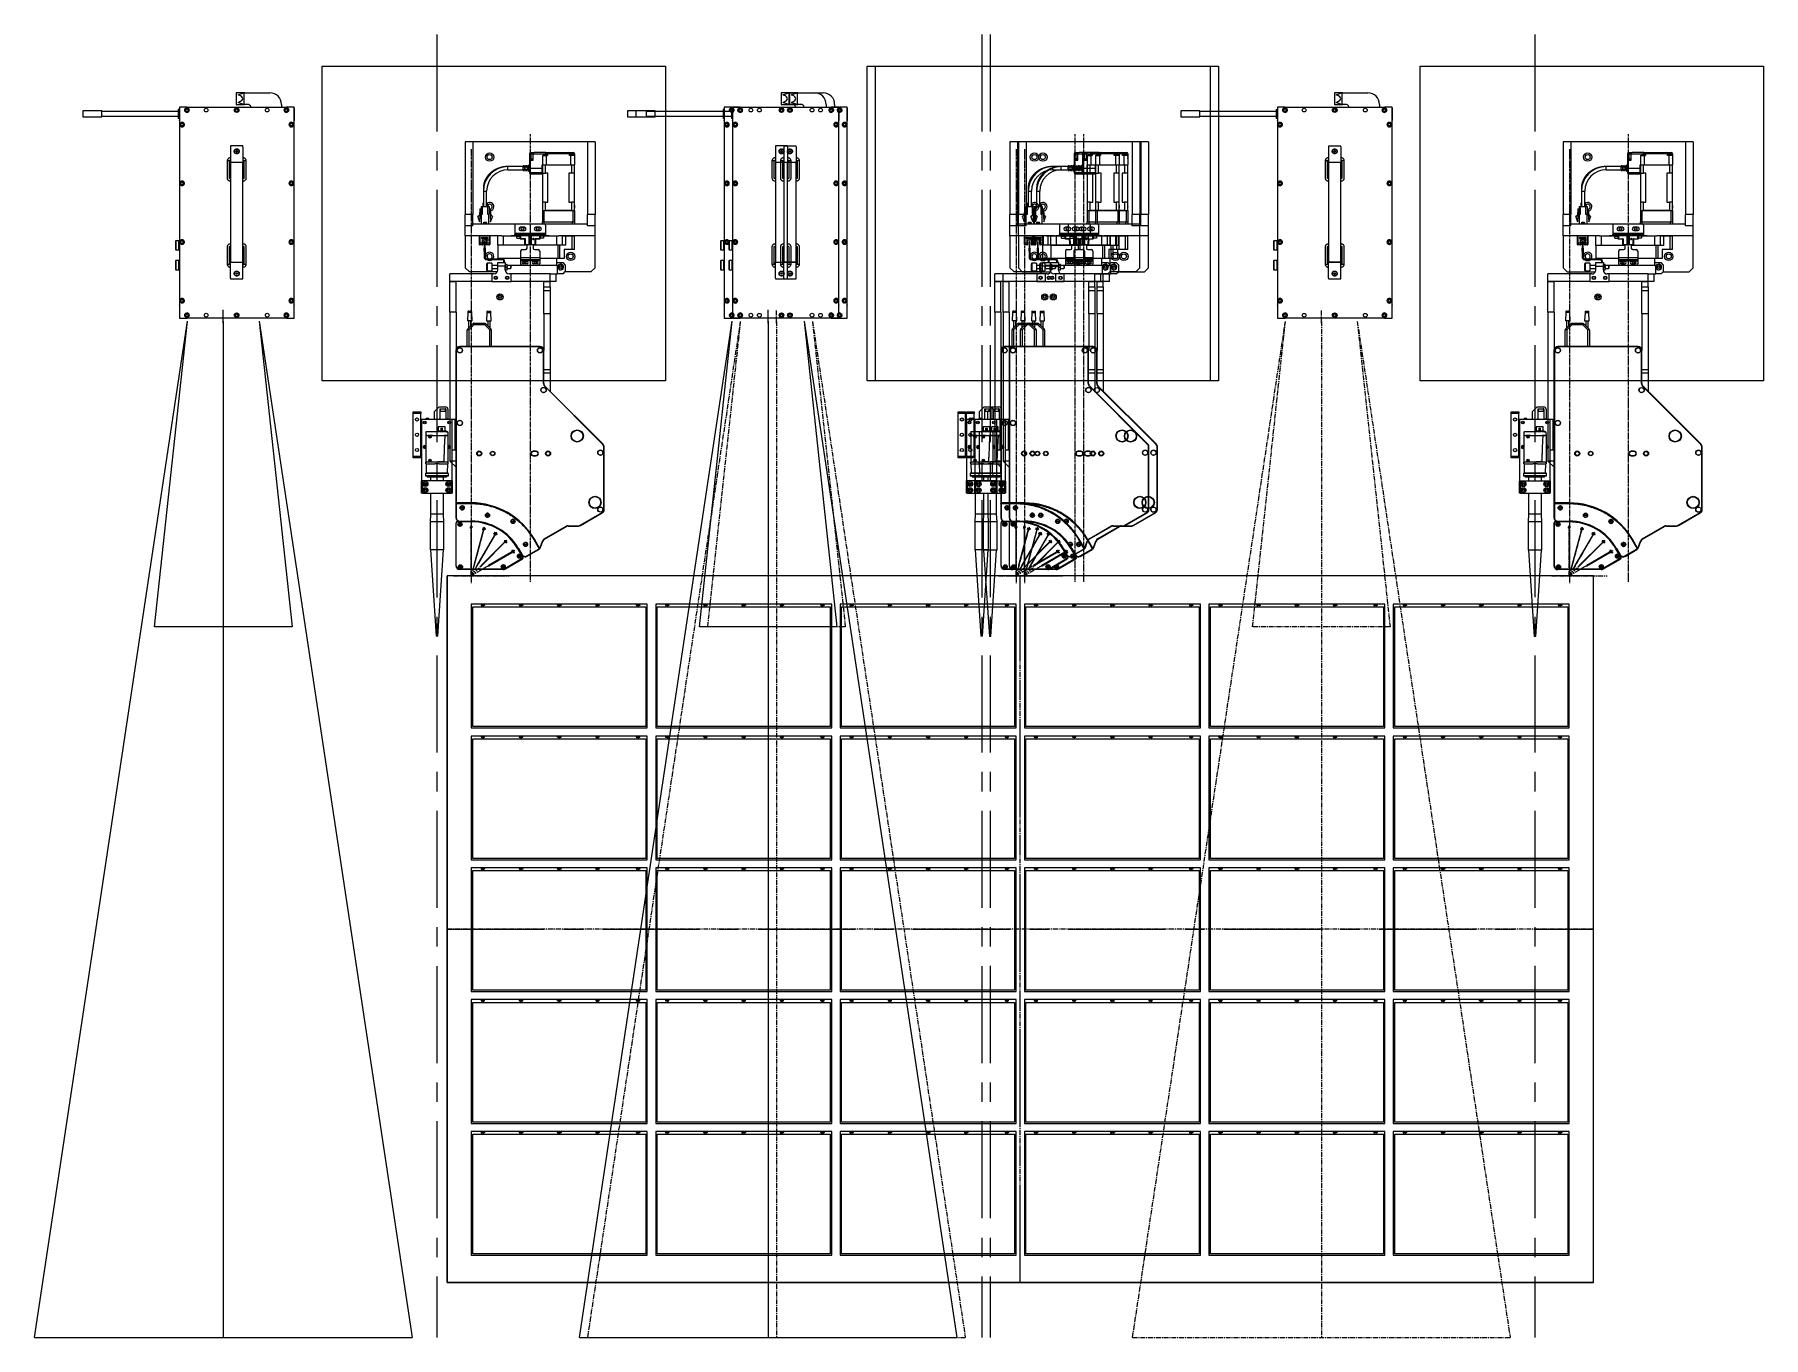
# Model space of a CAD drawing. Extents: x 500 to 100500, y -14500 to 21140.
# Drawn here: x 26297 to 28559, y -11327 to -9622 of the extents above; entities that cross this region are included whole.
import ezdxf

# ---------------------------------------------------------------- set-up
doc = ezdxf.new("R2010")
doc.units = 0
doc.linetypes.add('CENTER', pattern=[10.16, 6.35, -1.27, 1.27, -1.27])
doc.layers.get('0').update_dxf_attribs({"linetype": 'CONTINUOUS'})
for name, color, linetype in [('30', 111, 'CONTINUOUS'), ('Center', 1, 'CENTER'), ('D', 7, 'CONTINUOUS'), ('Sheet', 20, 'CONTINUOUS'), ('SLD-0', 7, 'CONTINUOUS')]:
    doc.layers.add(name, color=color, linetype=linetype)

# ---------------------------------------------------------------- blocks, each defined once
blk = doc.blocks.new('KJGHGHTHT')
at = {"color": 2}
for p, q in [((-163886.4, -115552.8), (-163885.6, -115552.8)), ((-163886.4, -115553), (-163886.4, -115552.8)), ((-163886.4, -115553), (-163886.1, -115553)), ((-163885.9, -115553), (-163885.6, -115553)), ((-163882, -115552.8), (-163882.8, -115552.8)), ((-163882.5, -115553), (-163882.8, -115553)), ((-163882, -115553), (-163882.3, -115553)), ((-163882, -115553), (-163882, -115552.8))]:
    blk.add_line(p, q, dxfattribs=at)
for points in [[(-163886.1, -115553), (-163886.1, -115553.6), (-163885.9, -115553.6), (-163885.9, -115553)], [(-163882.3, -115553), (-163882.3, -115553.6), (-163882.5, -115553.6), (-163882.5, -115553)]]:
    blk.add_lwpolyline(points, dxfattribs=at)
for points in [[(-163885.6, -115552.2), (-163885.5, -115552.2), (-163885.5, -115553.6), (-163885.6, -115553.6)], [(-163885.4, -115552.2), (-163885.2, -115552.2), (-163885.2, -115553.6), (-163885.4, -115553.6)], [(-163885.1, -115552.2), (-163885, -115552.2), (-163885, -115553.6), (-163885.1, -115553.6)], [(-163884.9, -115552.2), (-163884.7, -115552.2), (-163884.7, -115553.6), (-163884.9, -115553.6)], [(-163884.6, -115552.2), (-163884.5, -115552.2), (-163884.5, -115553.6), (-163884.6, -115553.6)], [(-163884.4, -115552.2), (-163884.3, -115552.2), (-163884.3, -115553.6), (-163884.4, -115553.6)], [(-163884.2, -115552.2), (-163884, -115552.2), (-163884, -115553.6), (-163884.2, -115553.6)], [(-163883.9, -115552.2), (-163883.8, -115552.2), (-163883.8, -115553.6), (-163883.9, -115553.6)], [(-163883.7, -115552.2), (-163883.5, -115552.2), (-163883.5, -115553.6), (-163883.7, -115553.6)], [(-163883.4, -115552.2), (-163883.3, -115552.2), (-163883.3, -115553.6), (-163883.4, -115553.6)], [(-163883.2, -115552.2), (-163883.1, -115552.2), (-163883.1, -115553.6), (-163883.2, -115553.6)], [(-163883, -115552.2), (-163882.8, -115552.2), (-163882.8, -115553.6), (-163883, -115553.6)]]:
    blk.add_lwpolyline(points, close=True, dxfattribs=at)
blk = doc.blocks.new('KJGJRESHTHT')
at = {"color": 2}
for p, q in [((-163783.6, -115552.8), (-163782.8, -115552.8)), ((-163783.6, -115553), (-163783.6, -115552.8)), ((-163783.6, -115553), (-163783.3, -115553)), ((-163783.1, -115553), (-163782.8, -115553)), ((-163778.7, -115552.8), (-163779.5, -115552.8)), ((-163779.2, -115553), (-163779.5, -115553)), ((-163778.7, -115553), (-163779, -115553)), ((-163778.7, -115553), (-163778.7, -115552.8))]:
    blk.add_line(p, q, dxfattribs=at)
at = {"color": 3}
blk.add_lwpolyline([(-163896.3, -115554.4), (-163666, -115554.4), (-163666, -115392.4), (-163896.3, -115392.4)], close=True, dxfattribs=at)
at = {"color": 1}
blk.add_lwpolyline([(-163894.4, -115394.1), (-163667.9, -115394.1), (-163667.9, -115550.8), (-163894.4, -115550.8)], close=True, dxfattribs=at)
at = {"color": 2}
for points in [[(-163783.3, -115553), (-163783.3, -115553.6), (-163783.1, -115553.6), (-163783.1, -115553)], [(-163779, -115553), (-163779, -115553.6), (-163779.2, -115553.6), (-163779.2, -115553)]]:
    blk.add_lwpolyline(points, dxfattribs=at)
for points in [[(-163782.8, -115552.2), (-163782.6, -115552.2), (-163782.6, -115553.6), (-163782.8, -115553.6)], [(-163782.5, -115552.2), (-163782.4, -115552.2), (-163782.4, -115553.6), (-163782.5, -115553.6)], [(-163782.3, -115552.2), (-163782.2, -115552.2), (-163782.2, -115553.6), (-163782.3, -115553.6)], [(-163782.1, -115552.2), (-163781.9, -115552.2), (-163781.9, -115553.6), (-163782.1, -115553.6)], [(-163781.8, -115552.2), (-163781.7, -115552.2), (-163781.7, -115553.6), (-163781.8, -115553.6)], [(-163781.6, -115552.2), (-163781.4, -115552.2), (-163781.4, -115553.6), (-163781.6, -115553.6)], [(-163781.3, -115552.2), (-163781.2, -115552.2), (-163781.2, -115553.6), (-163781.3, -115553.6)], [(-163781.1, -115552.2), (-163781, -115552.2), (-163781, -115553.6), (-163781.1, -115553.6)], [(-163780.9, -115552.2), (-163780.7, -115552.2), (-163780.7, -115553.6), (-163780.9, -115553.6)], [(-163780.6, -115552.2), (-163780.5, -115552.2), (-163780.5, -115553.6), (-163780.6, -115553.6)], [(-163780.4, -115552.2), (-163780.2, -115552.2), (-163780.2, -115553.6), (-163780.4, -115553.6)], [(-163780.1, -115552.2), (-163780, -115552.2), (-163780, -115553.6), (-163780.1, -115553.6)], [(-163779.9, -115552.2), (-163779.8, -115552.2), (-163779.8, -115553.6), (-163779.9, -115553.6)], [(-163779.7, -115552.2), (-163779.5, -115552.2), (-163779.5, -115553.6), (-163779.7, -115553.6)]]:
    blk.add_lwpolyline(points, close=True, dxfattribs=at)
for p in [(0, 0), (53.1, 0), (153.1, 0), (203.1, 0)]:
    blk.add_blockref('KJGHGHTHT', p)
blk = doc.blocks.new('KJGJYJYJYJYYYJYJ')
at = {"color": 5}
for p, q in [((-163927.9, -115356.9), (-163927.9, -116281.9)), ((-163927.9, -115356.9), (-162427.9, -115356.9)), ((-162427.9, -115356.9), (-162427.9, -116281.9)), ((-163927.9, -116281.9), (-162427.9, -116281.9))]:
    blk.add_line(p, q, dxfattribs=at)
at = {"layer": 'Center'}
for p, q in [((-163177.9, -115356.9), (-163177.9, -116281.9)), ((-163927.9, -115819.4), (-162427.9, -115819.4))]:
    blk.add_line(p, q, dxfattribs=at)
for p in [(0, 0), (241.3, 0), (482.6, 0), (723.9, 0), (965.2, 0), (1206.5, 0), (0, -172.6), (241.3, -172.6), (482.6, -172.6), (723.9, -172.6), (965.2, -172.6), (1206.5, -172.6), (0, -345.2), (241.3, -345.2), (482.6, -345.2), (723.9, -345.2), (965.2, -345.2), (1206.5, -345.2), (0, -517.7), (241.3, -517.7), (482.6, -517.7), (723.9, -517.7), (965.2, -517.7), (1206.5, -517.7), (0, -690.3), (241.3, -690.3), (482.6, -690.3), (723.9, -690.3), (965.2, -690.3), (1206.5, -690.3)]:
    blk.add_blockref('KJGJRESHTHT', p)
blk = doc.blocks.new('KJGSJYYJYYJ')
at = {"color": 1, "elevation": 45.9}
blk.add_lwpolyline([(-200572, -217465), (-200572, -218965), (-199647, -218965), (-199647, -217465)], close=True, dxfattribs=at)
at = {"layer": 'Center', "ltscale": 20}
for p, q in [((-200109.5, -217465, 45.9), (-200109.5, -218965, 45.9)), ((-200572, -218215, 45.9), (-199647, -218215, 45.9))]:
    blk.add_line(p, q, dxfattribs=at)
at = {"rotation": 90.00000000000001}
blk.add_blockref('KJGJYJYJYJYYYJYJ', (-315928.9, -55037.1, 45.9), dxfattribs=at)
blk = doc.blocks.new('KJA$C3C655F6F')
at = {"layer": '30', "linetype": 'Continuous', "lineweight": 25}
for p, q in [((-33.3, 287), (-32.8, 287)), ((-33.3, 287), (-33.3, 87.4)), ((-32.8, 287), (-32.8, 87.4)), ((-28.3, 291.5), (-28.3, 292)), ((76.7, 292), (-28.3, 292)), ((76.7, 291.5), (-28.3, 291.5)), ((76.7, 292), (76.7, 291.5)), ((81.2, 243.8), (81.2, 287)), ((81.2, 287), (81.7, 287)), ((81.7, 243.8), (81.7, 287)), ((81.2, 243.8), (81.7, 243.8)), ((82.9, 239.9), (83.2, 240.2)), ((158.9, 163.8), (82.9, 239.9)), ((159.3, 164.2), (83.2, 240.2)), ((159.3, 164.2), (158.9, 163.8)), ((160.2, 78.6), (160.2, 160.6)), ((160.2, 160.6), (160.7, 160.6)), ((160.7, 78.6), (160.7, 160.6)), ((71.7, 155), (67.7, 155)), ((67.7, 154.5), (67.7, 155)), ((71.7, 154.5), (67.7, 154.5)), ((67.7, 149), (67.7, 149.5)), ((67.7, 149.5), (71.7, 149.5)), ((67.7, 149), (71.7, 149)), ((71.7, 155), (71.7, 154.5)), ((71.7, 149), (71.7, 149.5)), ((-33.1, 87.2), (-33.3, 87.4)), ((-33.3, 87.4), (-33.3, 86.5)), ((-33.3, 86.5), (-33.3, 68)), ((-32.8, 68), (-33.3, 68)), ((-33, 87.2), (-33.1, 87.2)), ((-33.1, 87.2), (-33.1, 86.9)), ((-32.8, 87.4), (-33, 87.2)), ((-13.3, 87.2), (-33, 87.2)), ((-13.3, 87.4), (-32.8, 87.4)), ((-13.3, 87), (-32.8, 87)), ((-32.8, 86.5), (-32.8, 68)), ((-32.8, 86.5), (-13.3, 86.5)), ((-25.9, 81.3), (-25.1, 81.7)), ((-25.9, 80.4), (-25.9, 81.3)), ((-25.1, 80), (-25.9, 80.4)), ((-25.1, 81.7), (-24.4, 81.3)), ((-24.4, 80.4), (-25.1, 80)), ((-24.4, 81.3), (-24.4, 80.4)), ((-13.3, 87.2), (-13.3, 87.4)), ((-13.3, 86.5), (-13.3, 87)), ((7.2, 71.6), (8, 72.1)), ((7.2, 70.8), (7.2, 71.6)), ((8, 70.3), (7.2, 70.8)), ((8, 72.1), (8.7, 71.6)), ((8.7, 70.8), (8, 70.3)), ((8.7, 71.6), (8.7, 70.8)), ((129.2, 58.1), (158, 74.7)), ((129.5, 57.7), (158.2, 74.3)), ((158, 74.7), (158.2, 74.3)), ((160.7, 78.6), (160.2, 78.6)), ((-33.3, 61), (-33.3, 5)), ((-33.3, 61), (-32.8, 61)), ((-32.8, 5), (-32.8, 61)), ((-31.3, 62.5), (-31.3, 63)), ((-28.3, 63), (-31.3, 63)), ((-13.3, 62.5), (-31.3, 62.5)), ((-28.3, 63.5), (-13.3, 63.5)), ((-28.3, 63), (-28.3, 63.5)), ((-28.3, 63), (-13.3, 63)), ((-13.5, 53), (-13.5, 5.2)), ((-13.3, 63), (-13.3, 63.5)), ((-13.3, 63), (-13.3, 62.5)), ((-13.1, 5.2), (-13.1, 53)), ((2.3, 51), (-9.9, 5.3)), ((-9.5, 5.1), (2.7, 50.9)), ((2, 54.2), (1.5, 52.4)), ((1.5, 52.4), (1.7, 52.4)), ((1.8, 54.4), (1.7, 54.2)), ((1.7, 52.4), (2.2, 54.3)), ((1.7, 54.2), (2, 54.2)), ((2.2, 54.3), (1.8, 54.4)), ((2.7, 52.6), (2.5, 52.7)), ((3.3, 54), (2.9, 53.1)), ((3.2, 53.3), (3.4, 53.8)), ((4.1, 53.8), (3.3, 54)), ((3.4, 53.8), (4.1, 53.6)), ((4.1, 53.6), (4.1, 53.8)), ((16.6, 47.2), (16.4, 47.3)), ((16.9, 48.2), (17.1, 48.1)), ((17.2, 47.6), (17.1, 47.5)), ((40.6, 63.5), (41.3, 64)), ((40.6, 62.7), (40.6, 63.5)), ((41.3, 62.2), (40.6, 62.7)), ((41.3, 64), (42.1, 63.5)), ((42.1, 62.7), (41.3, 62.2)), ((42.1, 63.5), (42.1, 62.7)), ((82.3, 40.3), (110.9, 56.8)), ((82.6, 39.8), (111.2, 56.3)), ((110.9, 56.8), (111.2, 56.3)), ((113.7, 57.5), (127, 57.5)), ((113.7, 57), (113.7, 57.5)), ((113.7, 57), (127, 57)), ((127, 57.5), (127, 57)), ((129.5, 57.7), (129.2, 58.1)), ((17.1, 44.9), (-5.8, 5.3)), ((-5.5, 5.1), (17.4, 44.7)), ((29.7, 35.3), (-0.2, 5.3)), ((0.1, 5.1), (30, 35)), ((39.5, 22.7), (9.5, 5.4)), ((31.5, 38.1), (29.6, 37.7)), ((29.6, 37.7), (30.3, 37.1)), ((30, 37.6), (31, 37.8)), ((30.4, 37.2), (30, 37.6)), ((30.3, 37.1), (30, 36.7)), ((30, 36.7), (30.1, 36.6)), ((30.1, 36.6), (30.4, 36.9)), ((31, 37.8), (30.4, 37.2)), ((30.4, 36.9), (30.6, 36.8)), ((30.6, 37.1), (31.5, 38)), ((30.7, 36.9), (30.6, 37.1)), ((30.6, 36.8), (30.7, 36.9)), ((30.9, 36.5), (30.8, 36.6)), ((32.1, 37.4), (31.3, 36.9)), ((31.5, 38), (31.5, 38.1)), ((31.6, 36.9), (32.1, 37.2)), ((32.7, 36.8), (32.1, 37.4)), ((32.1, 37.2), (32.6, 36.7)), ((32.6, 36.7), (32.7, 36.8)), ((41.8, 25.1), (40.8, 25.1)), ((40.9, 24.9), (41.8, 24.9)), ((41.8, 24.9), (41.8, 25.1)), ((47.8, 27.2), (48.2, 27.5)), ((54, 16.4), (47.8, 27.2)), ((48.2, 27.5), (48.7, 27.8)), ((48.2, 27.5), (53, 19.3)), ((48.7, 27.8), (53.4, 19.5)), ((57, 33.4), (57.8, 33.9)), ((57, 32.6), (57, 33.4)), ((57.8, 32.1), (57, 32.6)), ((57.8, 33.9), (58.5, 33.4)), ((58.5, 32.6), (57.8, 32.1)), ((58.5, 33.4), (58.5, 32.6)), ((59.6, 17.9), (74.9, 26.7)), ((59.8, 17.4), (75.2, 26.3)), ((69, 39.5), (68.6, 39.3)), ((68.6, 39.3), (75.5, 27.2)), ((76.2, 27.1), (69, 39.5)), ((69.4, 39.7), (69.2, 39.6)), ((76.2, 27.5), (69.2, 39.6)), ((76.2, 27.9), (69.4, 39.7)), ((74.9, 26.7), (75.2, 26.3)), ((76.9, 29.1), (79.9, 37.4)), ((77.4, 28.9), (76.9, 29.1)), ((77.4, 28.9), (80.4, 37.2)), ((79.9, 37.4), (80.4, 37.2)), ((82.3, 40.3), (82.6, 39.8)), ((-32.8, 5), (-33.3, 5)), ((28.3, 0.5), (-28.3, 0.5)), ((-28.3, 0), (-28.3, 0.5)), ((28.3, 0), (-28.3, 0)), ((-25.6, 4), (-26.6, 4)), ((-26.6, 3.1), (-25.6, 3.1)), ((-25, 3), (-25, 4.1)), ((9.7, 5), (39.7, 22.3)), ((26.2, 4.5), (26.7, 3.6)), ((28.7, 6.3), (26.4, 5)), ((27.5, 2.2), (26.7, 3.6)), ((27.5, 2.2), (27.8, 1.6)), ((27.8, 1.6), (28.3, 1.9)), ((30.4, 3.1), (28.3, 1.9)), ((28.3, 0), (28.3, 0.5)), ((30.4, 4.2), (29.5, 4.2)), ((29.5, 3.3), (30.4, 3.3)), ((30.4, 3.1), (31.1, 3.5)), ((53.5, 14.4), (30.5, 1.1)), ((30.8, 0.7), (30.5, 1.1)), ((30.8, 0.7), (53.7, 13.9)), ((53.4, 19.5), (53, 19.3)), ((54.5, 16.7), (53, 19.3)), ((53.3, 18.8), (53.3, 18.8)), ((53.5, 14.4), (53.7, 13.9)), ((54.5, 16.7), (54, 16.4)), ((59.8, 17.4), (59.6, 17.9))]:
    blk.add_line(p, q, dxfattribs=at)
at = {"layer": '30', "linetype": 'Continuous', "lineweight": 25, "flags": 128}
blk.add_lwpolyline([(76.5, 27.4), (76.3, 27.2), (76.2, 27.1)], dxfattribs=at)
at = {"layer": '30', "linetype": 'Continuous', "lineweight": 25}
for centre, radius in [((-28.3, 287), 3.45), ((-28.3, 287), 3.25), ((76.7, 287), 3.45), ((76.7, 287), 3.25), ((81.4, 235), 3.45), ((81.4, 235), 3.25), ((-28.3, 192), 3.45), ((-28.3, 192), 3.25), ((125.4, 174.9), 8), ((125.4, 174.9), 7.5), ((-2.8, 152), 3.3), ((-2.8, 152), 2.5), ((14.7, 152), 3), ((14.7, 152), 2.5), ((87.2, 152), 3.3), ((87.2, 152), 2.5), ((155.7, 153), 3.45), ((155.7, 153), 3.25), ((148.7, 88), 8), ((148.7, 88), 7.5), ((-25.1, 80.9), 2.75), ((8, 71.2), 2.75), ((155.7, 78.6), 3.45), ((155.7, 78.6), 3.25), ((-28, 59.3), 2.7), ((-28, 59.3), 2.5), ((-28, 59.3), 0.877), ((-28, 59.3), 0.8), ((41.3, 63.1), 2.75), ((57.8, 33), 2.75), ((-27.4, 3.6), 2.7), ((-27.4, 3.6), 2.5), ((-27.4, 3.6), 0.877), ((-27.4, 3.6), 0.754), ((28.6, 3.8), 2.7), ((28.6, 3.8), 2.5), ((28.6, 3.8), 0.877), ((28.6, 3.8), 0.754), ((49.7, 17.6), 2.7), ((49.7, 17.6), 2.5), ((49.7, 17.6), 0.877), ((49.7, 17.6), 0.8)]:
    blk.add_circle(centre, radius, dxfattribs=at)
for centre, radius, start, end in [((-28.3, 287), 5, 90, 180), ((-28.3, 287), 4.5, 90, 180), ((76.7, 287), 5, 0, 90), ((76.7, 287), 4.5, 0, 90), ((86.7, 243.8), 5.5, 180, 225), ((86.7, 243.8), 5, 180, 225), ((155.7, 160.6), 4.5, 360, 45), ((155.7, 160.6), 5, 360, 45), ((67.7, 152), 3, 90, 270), ((67.7, 152), 2.5, 90, 270), ((71.7, 152), 3, 270, 90), ((71.7, 152), 2.5, 270, 90), ((-28.3, 68), 5, 180, 270), ((-28.3, 68), 4.5, 180, 270), ((-13.3, -8), 95.4, 30, 90), ((-13.3, -8), 95.2, 30, 90), ((-13.3, -8), 95, 30, 90), ((155.7, 78.6), 4.5, 300, 0), ((155.7, 78.6), 5, 300, 0), ((-31.3, 61), 2, 90, 180), ((-31.3, 61), 1.5, 90, 180), ((-33.8, 62.2), 3, 15.6539, 46.5675), ((-33.8, 62.2), 3.2, 14.6528, 30.6627), ((-13.3, 53), 0.2, 0, 180), ((-13.3, -8), 71.5, 30, 90), ((-13.3, -8), 71, 30, 90), ((-13.3, -8), 70.5, 30, 90), ((2.5, 50.9), 0.2, 345, 165), ((113.7, 52), 5.5, 90, 120), ((113.7, 52), 5, 90, 120), ((127, 62), 4.5, 270, 300), ((127, 62), 5, 270, 300), ((17.2, 44.8), 0.2, 330, 150), ((29.9, 35.1), 0.2, 315, 135), ((39.6, 22.5), 0.2, 300, 120), ((72.7, 30.6), 4.5, 300, 309.8315), ((72.7, 30.6), 5, 300, 314.6952), ((72.7, 30.6), 4.8, 315.3222, 317.8131), ((72.7, 30.6), 4.5, 321.762, 340), ((72.7, 30.6), 5, 319.3265, 340), ((85.1, 35.5), 5.5, 120, 160), ((85.1, 35.5), 5, 120, 160), ((-28.3, 5), 5, 180, 270), ((-28.3, 5), 4.5, 180, 270), ((-27.4, 3.6), 1.9, 14.4775, 345.5225), ((-27.4, 3.6), 1, 28.3594, 331.6406), ((-13.3, 5.2), 0.2, 180, 0), ((-9.7, 5.2), 0.2, 165, 345), ((-5.6, 5.2), 0.2, 150, 330), ((-0.1, 5.2), 0.2, 135, 315), ((9.6, 5.2), 0.2, 120, 300), ((28.6, 3.8), 1.9, 14.4775, 186.3079), ((28.6, 3.8), 1.9, 233.6921, 260.8165), ((28.6, 3.8), 1, 28.3594, 331.6406), ((28.3, 5), 4.5, 270, 300), ((28.3, 5), 5, 270, 300), ((28.6, 3.8), 1.9, 339.1835, 345.5225), ((57.3, 21.8), 5, 210, 300), ((57.3, 21.8), 4.5, 210, 300), ((52.7, 15.7), 1.5, 300, 30), ((52.7, 15.7), 2, 300, 30), ((55, 14.1), 3.2, 89.3373, 105.3472), ((55, 14.1), 3, 73.4325, 104.3461)]:
    blk.add_arc(centre, radius, start, end, dxfattribs=at)
for points, knots in [([(-33.3, 86.5), (-33.3, 86.5), (-33.2, 86.7), (-33.2, 86.8), (-33.1, 86.9), (-33, 86.9), (-33, 86.9)], [0, 0, 0, 0, 0.246234, 0.520204, 0.755299, 1, 1, 1, 1]), ([(-32.8, 87), (-32.8, 87), (-32.9, 87), (-33, 87), (-33, 86.9)], [0, 0, 0, 0, 0.568782, 1, 1, 1, 1]), ([(-33, 86.9), (-33, 86.9), (-32.9, 86.9), (-32.8, 86.7), (-32.8, 86.6), (-32.8, 86.5), (-32.8, 86.5)], [0, 0, 0, 0, 0.309726, 0.600126, 0.808185, 1, 1, 1, 1]), ([(-13.3, 86.5), (-12.3, 86.5), (-10.5, 86.5), (-7.7, 86.3), (-4.9, 86.1), (-2.1, 85.8), (0.8, 85.5), (3.6, 85), (6.3, 84.5), (8.9, 83.9), (11.6, 83.2), (14.2, 82.4), (16.9, 81.6), (19.5, 80.7), (22.1, 79.7), (24.6, 78.6), (27.2, 77.4), (29.7, 76.2), (32.1, 74.9), (34.5, 73.6), (36.9, 72.1), (39.2, 70.6), (41.5, 69.1), (43.7, 67.4), (45.9, 65.7), (48, 63.9), (50.1, 62.1), (52.1, 60.3), (54, 58.4), (55.9, 56.4), (57.8, 54.3), (59.7, 52), (61.7, 49.6), (63.6, 47), (65.3, 44.5), (67, 41.9), (68.1, 40.1), (68.6, 39.3)], [0, 0, 0, 0, 0.028058, 0.056326, 0.084793, 0.113449, 0.142282, 0.171281, 0.198764, 0.226374, 0.254099, 0.281929, 0.309853, 0.337858, 0.365933, 0.394066, 0.422245, 0.450458, 0.478189, 0.505929, 0.533666, 0.561389, 0.58959, 0.617751, 0.645861, 0.673908, 0.701881, 0.729269, 0.756563, 0.783752, 0.810825, 0.842891, 0.874762, 0.906424, 0.93786, 0.969057, 1, 1, 1, 1]), ([(-13.8, 56.3), (-13.9, 56.2), (-14, 56.2), (-14.2, 56.2), (-14.3, 56), (-14.4, 55.9), (-14.5, 55.7), (-14.5, 55.4), (-14.5, 55.3), (-14.5, 55.2)], [0, 0, 0, 0, 0.124799, 0.24962, 0.374455, 0.499472, 0.66612, 0.833023, 1, 1, 1, 1]), ([(-14.5, 55.2), (-14.5, 55.1), (-14.5, 55), (-14.5, 54.7), (-14.4, 54.5), (-14.3, 54.4), (-14.2, 54.2), (-14, 54.2), (-13.9, 54.2), (-13.8, 54.1)], [0, 0, 0, 0, 0.166978, 0.333901, 0.500528, 0.625558, 0.750376, 0.875183, 1, 1, 1, 1]), ([(-14.3, 55.2), (-14.3, 55.3), (-14.3, 55.4), (-14.3, 55.6), (-14.3, 55.7), (-14.2, 55.9), (-14.1, 56), (-14, 56), (-13.9, 56), (-13.8, 56)], [0, 0, 0, 0, 0.166958, 0.33387, 0.500509, 0.625498, 0.75026, 0.8752, 1, 1, 1, 1]), ([(-13.8, 54.4), (-13.9, 54.4), (-14, 54.4), (-14.1, 54.4), (-14.2, 54.5), (-14.3, 54.7), (-14.3, 54.8), (-14.3, 55), (-14.3, 55.1), (-14.3, 55.2)], [0, 0, 0, 0, 0.124779, 0.249684, 0.37451, 0.499494, 0.666113, 0.833029, 1, 1, 1, 1]), ([(-13.1, 55.2), (-13.1, 55.3), (-13.1, 55.4), (-13.2, 55.7), (-13.3, 55.9), (-13.4, 56), (-13.5, 56.2), (-13.7, 56.2), (-13.8, 56.2), (-13.8, 56.3)], [0, 0, 0, 0, 0.166961, 0.333839, 0.500503, 0.625509, 0.750374, 0.875185, 1, 1, 1, 1]), ([(-13.8, 56), (-13.8, 56), (-13.7, 56), (-13.6, 56), (-13.5, 55.9), (-13.4, 55.7), (-13.3, 55.5), (-13.3, 55.3), (-13.3, 55.2)], [0, 0, 0, 0, 0.124825, 0.249825, 0.374662, 0.49976, 0.749613, 1, 1, 1, 1]), ([(-13.8, 54.1), (-13.8, 54.2), (-13.7, 54.2), (-13.5, 54.2), (-13.4, 54.4), (-13.3, 54.5), (-13.2, 54.7), (-13.1, 55), (-13.1, 55.1), (-13.1, 55.2)], [0, 0, 0, 0, 0.124838, 0.249678, 0.374552, 0.49957, 0.666183, 0.83304, 1, 1, 1, 1]), ([(-13.4, 54.7), (-13.4, 54.6), (-13.5, 54.5), (-13.6, 54.4), (-13.7, 54.4), (-13.8, 54.4), (-13.8, 54.4)], [0, 0, 0, 0, 0.280262, 0.5597794, 0.7799888, 1, 1, 1, 1]), ([(-13.3, 55.2), (-13.3, 55.1), (-13.3, 54.9), (-13.4, 54.8), (-13.4, 54.7)], [0, 0, 0, 0, 0.560097, 1, 1, 1, 1]), ([(-12.5, 56.3), (-12.6, 56.2), (-12.7, 56.2), (-12.8, 56.1), (-12.9, 56), (-13, 55.8), (-13, 55.8)], [0, 0, 0, 0, 0.279707, 0.559479, 0.779698, 1, 1, 1, 1]), ([(-13, 55.8), (-13, 55.7), (-12.9, 55.6), (-12.8, 55.4), (-12.7, 55.3), (-12.5, 55.3), (-12.5, 55.3)], [0, 0, 0, 0, 0.279513, 0.559161, 0.779506, 1, 1, 1, 1]), ([(-12.8, 55.8), (-12.8, 55.8), (-12.8, 55.9), (-12.7, 56), (-12.6, 56.1), (-12.5, 56.1), (-12.5, 56.1)], [0, 0, 0, 0, 0.279677, 0.559466, 0.779709, 1, 1, 1, 1]), ([(-12.5, 55.5), (-12.5, 55.5), (-12.6, 55.5), (-12.7, 55.6), (-12.8, 55.7), (-12.8, 55.8), (-12.8, 55.8)], [0, 0, 0, 0, 0.2792339, 0.5591891, 0.7795622, 1, 1, 1, 1]), ([(-12, 55.8), (-12, 55.9), (-12, 56), (-12.2, 56.1), (-12.3, 56.2), (-12.4, 56.2), (-12.5, 56.3)], [0, 0, 0, 0, 0.279443, 0.559201, 0.77955, 1, 1, 1, 1]), ([(-12.5, 56.1), (-12.4, 56.1), (-12.4, 56.1), (-12.3, 56), (-12.2, 55.9), (-12.2, 55.8), (-12.2, 55.8)], [0, 0, 0, 0, 0.279204, 0.558932, 0.779374, 1, 1, 1, 1]), ([(-12.5, 55.3), (-12.4, 55.3), (-12.3, 55.4), (-12.1, 55.5), (-12, 55.6), (-12, 55.7), (-12, 55.8)], [0, 0, 0, 0, 0.279779, 0.559495, 0.779657, 1, 1, 1, 1]), ([(-12.2, 55.8), (-12.2, 55.7), (-12.2, 55.7), (-12.3, 55.6), (-12.4, 55.5), (-12.5, 55.5), (-12.5, 55.5)], [0, 0, 0, 0, 0.279717, 0.559486, 0.779814, 1, 1, 1, 1]), ([(2.5, 52.7), (2.5, 52.6), (2.5, 52.5), (2.6, 52.3), (2.7, 52.2), (2.8, 52.1), (2.9, 52), (3, 52)], [0, 0, 0, 0, 0.186879, 0.373577, 0.560343, 0.780041, 1, 1, 1, 1]), ([(3, 52.2), (3, 52.2), (2.9, 52.2), (2.8, 52.3), (2.7, 52.5), (2.7, 52.6), (2.7, 52.6)], [0, 0, 0, 0, 0.279763, 0.559521, 0.779394, 1, 1, 1, 1]), ([(2.9, 53.1), (3, 53.1), (3.1, 53.1), (3.2, 53.1), (3.3, 53.1)], [0, 0, 0, 0, 0.5602928, 1, 1, 1, 1]), ([(3.6, 52.5), (3.6, 52.5), (3.6, 52.3), (3.4, 52.2), (3.2, 52.1), (3.1, 52.2), (3, 52.2)], [0, 0, 0, 0, 0.280065, 0.559626, 0.779827, 1, 1, 1, 1]), ([(3, 52), (3.1, 52), (3.2, 51.9), (3.4, 52), (3.6, 52.1), (3.8, 52.3), (3.8, 52.4), (3.8, 52.5)], [0, 0, 0, 0, 0.186947, 0.373597, 0.560153, 0.780034, 1, 1, 1, 1]), ([(3.4, 53.3), (3.4, 53.3), (3.3, 53.3), (3.2, 53.3), (3.2, 53.3)], [0, 0, 0, 0, 0.55978, 1, 1, 1, 1]), ([(3.3, 53.1), (3.4, 53.1), (3.5, 53), (3.6, 52.9), (3.7, 52.7), (3.7, 52.6), (3.6, 52.5)], [0, 0, 0, 0, 0.280196, 0.559243, 0.7794, 1, 1, 1, 1]), ([(3.8, 52.5), (3.8, 52.5), (3.9, 52.7), (3.8, 52.9), (3.8, 53), (3.6, 53.2), (3.5, 53.2), (3.4, 53.3)], [0, 0, 0, 0, 0.186963, 0.373682, 0.560448, 0.780046, 1, 1, 1, 1]), ([(4.9, 53.6), (4.8, 53.7), (4.7, 53.7), (4.5, 53.6), (4.3, 53.5), (4.3, 53.4), (4.3, 53.3)], [0, 0, 0, 0, 0.279543, 0.559405, 0.779682, 1, 1, 1, 1]), ([(4.3, 53.3), (4.3, 53.3), (4.3, 53.1), (4.3, 52.9), (4.5, 52.8), (4.6, 52.8), (4.6, 52.8)], [0, 0, 0, 0, 0.2797086, 0.5593316, 0.7796078, 1, 1, 1, 1]), ([(4.4, 53.3), (4.5, 53.3), (4.5, 53.4), (4.6, 53.5), (4.7, 53.5), (4.8, 53.5), (4.8, 53.5)], [0, 0, 0, 0, 0.279756, 0.559451, 0.779719, 1, 1, 1, 1]), ([(4.7, 52.9), (4.6, 52.9), (4.5, 52.9), (4.5, 53.1), (4.4, 53.2), (4.4, 53.2), (4.4, 53.3)], [0, 0, 0, 0, 0.278942, 0.558752, 0.779364, 1, 1, 1, 1]), ([(4.6, 52.8), (4.7, 52.7), (4.8, 52.7), (5, 52.8), (5.1, 52.9), (5.2, 53), (5.2, 53.1)], [0, 0, 0, 0, 0.2796786, 0.5594149, 0.7796056, 1, 1, 1, 1]), ([(5, 53.1), (5, 53.1), (5, 53), (4.9, 52.9), (4.8, 52.9), (4.7, 52.9), (4.7, 52.9)], [0, 0, 0, 0, 0.27984, 0.559687, 0.779857, 1, 1, 1, 1]), ([(4.8, 53.5), (4.9, 53.5), (4.9, 53.5), (5, 53.3), (5, 53.2), (5, 53.2), (5, 53.1)], [0, 0, 0, 0, 0.279236, 0.558984, 0.779351, 1, 1, 1, 1]), ([(5.2, 53.1), (5.2, 53.1), (5.2, 53.3), (5.1, 53.5), (5, 53.6), (4.9, 53.6), (4.9, 53.6)], [0, 0, 0, 0, 0.279576, 0.559365, 0.779656, 1, 1, 1, 1]), ([(16.4, 47.3), (16.4, 47.3), (16.3, 47.2), (16.3, 47), (16.4, 46.8), (16.5, 46.6), (16.6, 46.5), (16.7, 46.5)], [0, 0, 0, 0, 0.187083, 0.373888, 0.560463, 0.780026, 1, 1, 1, 1]), ([(16.5, 46.9), (16.5, 47), (16.5, 47.1), (16.5, 47.2), (16.6, 47.2)], [0, 0, 0, 0, 0.558561, 1, 1, 1, 1]), ([(16.8, 46.7), (16.7, 46.7), (16.6, 46.8), (16.6, 46.9), (16.5, 46.9)], [0, 0, 0, 0, 0.559914, 1, 1, 1, 1]), ([(16.7, 46.5), (16.7, 46.5), (16.8, 46.4), (17, 46.4), (17.2, 46.4), (17.4, 46.5), (17.5, 46.6), (17.6, 46.7)], [0, 0, 0, 0, 0.186929, 0.373767, 0.560501, 0.780334, 1, 1, 1, 1]), ([(17.4, 46.8), (17.4, 46.7), (17.3, 46.6), (17.1, 46.6), (16.9, 46.6), (16.8, 46.6), (16.8, 46.7)], [0, 0, 0, 0, 0.279031, 0.558755, 0.779139, 1, 1, 1, 1]), ([(17.7, 48.3), (17.7, 48.3), (17.6, 48.4), (17.4, 48.4), (17.2, 48.4), (17.1, 48.3), (17, 48.2), (16.9, 48.2)], [0, 0, 0, 0, 0.186698, 0.373254, 0.559918, 0.77975, 1, 1, 1, 1]), ([(17.1, 48.1), (17.2, 48.1), (17.2, 48.1), (17.4, 48.2), (17.5, 48.2), (17.6, 48.2), (17.6, 48.1)], [0, 0, 0, 0, 0.280559, 0.559945, 0.779833, 1, 1, 1, 1]), ([(17.1, 47.5), (17.1, 47.4), (17.2, 47.4), (17.3, 47.3), (17.4, 47.1), (17.5, 47), (17.4, 46.9), (17.4, 46.8)], [0, 0, 0, 0, 0.1874618, 0.3747072, 0.5612879, 0.7807844, 1, 1, 1, 1]), ([(17.8, 47.7), (17.7, 47.6), (17.7, 47.6), (17.6, 47.5), (17.5, 47.5), (17.3, 47.6), (17.2, 47.6), (17.2, 47.6)], [0, 0, 0, 0, 0.186098, 0.372254, 0.559137, 0.779513, 1, 1, 1, 1]), ([(17.5, 47.4), (17.6, 47.4), (17.7, 47.4), (17.8, 47.4), (17.9, 47.5), (17.9, 47.5), (17.9, 47.6)], [0, 0, 0, 0, 0.280175, 0.559845, 0.779904, 1, 1, 1, 1]), ([(17.6, 47.1), (17.6, 47.1), (17.6, 47.2), (17.5, 47.3), (17.5, 47.4)], [0, 0, 0, 0, 0.559694, 1, 1, 1, 1]), ([(17.6, 48.1), (17.7, 48.1), (17.7, 48.1), (17.8, 47.9), (17.8, 47.8), (17.8, 47.7), (17.8, 47.7)], [0, 0, 0, 0, 0.280351, 0.560054, 0.780166, 1, 1, 1, 1]), ([(17.6, 46.7), (17.6, 46.8), (17.7, 46.9), (17.6, 47), (17.6, 47.1)], [0, 0, 0, 0, 0.559242, 1, 1, 1, 1]), ([(17.9, 47.6), (18, 47.6), (18, 47.7), (18, 47.9), (18, 48.1), (17.9, 48.2), (17.8, 48.3), (17.7, 48.3)], [0, 0, 0, 0, 0.186536, 0.373228, 0.559898, 0.779966, 1, 1, 1, 1]), ([(17.9, 47), (17.9, 46.9), (17.8, 46.8), (17.7, 46.5), (17.7, 46.3), (17.7, 46.1), (17.8, 46), (17.9, 45.8), (17.9, 45.8), (18, 45.7)], [0, 0, 0, 0, 0.1669781, 0.3338803, 0.5005081, 0.6255228, 0.7503733, 0.8751714, 1, 1, 1, 1]), ([(19, 47.5), (19, 47.6), (18.9, 47.6), (18.7, 47.6), (18.5, 47.6), (18.4, 47.5), (18.2, 47.4), (18.1, 47.2), (18, 47), (17.9, 47)], [0, 0, 0, 0, 0.124818, 0.249629, 0.374517, 0.499506, 0.666118, 0.833024, 1, 1, 1, 1]), ([(18.1, 45.9), (18.1, 45.9), (18, 46), (17.9, 46.1), (17.9, 46.2), (17.9, 46.4), (17.9, 46.5), (18, 46.7), (18.1, 46.8), (18.1, 46.9)], [0, 0, 0, 0, 0.1247108, 0.2496173, 0.3744474, 0.499452, 0.6661182, 0.8330383, 1, 1, 1, 1]), ([(18, 45.7), (18.1, 45.7), (18.2, 45.6), (18.3, 45.6), (18.5, 45.7), (18.7, 45.8), (18.9, 45.9), (19, 46.1), (19.1, 46.2), (19.1, 46.3)], [0, 0, 0, 0, 0.124837, 0.249679, 0.374547, 0.499565, 0.666186, 0.833048, 1, 1, 1, 1]), ([(18.1, 46.9), (18.1, 46.9), (18.2, 47), (18.3, 47.2), (18.4, 47.3), (18.6, 47.4), (18.7, 47.4), (18.8, 47.4), (18.9, 47.4), (19, 47.4)], [0, 0, 0, 0, 0.166975, 0.333892, 0.500574, 0.625601, 0.750399, 0.875295, 1, 1, 1, 1]), ([(18.6, 46), (18.6, 45.9), (18.5, 45.9), (18.4, 45.8), (18.2, 45.8), (18.1, 45.9), (18.1, 45.9)], [0, 0, 0, 0, 0.2803572, 0.5598085, 0.7800344, 1, 1, 1, 1]), ([(19, 46.4), (18.9, 46.3), (18.8, 46.1), (18.7, 46), (18.6, 46)], [0, 0, 0, 0, 0.560122, 1, 1, 1, 1]), ([(19.1, 46.3), (19.2, 46.3), (19.2, 46.5), (19.3, 46.7), (19.4, 46.9), (19.3, 47.1), (19.3, 47.3), (19.2, 47.4), (19.1, 47.5), (19, 47.5)], [0, 0, 0, 0, 0.1669524, 0.3338231, 0.5004407, 0.6254522, 0.7503056, 0.8751412, 1, 1, 1, 1]), ([(19, 47.4), (19, 47.3), (19.1, 47.3), (19.1, 47.2), (19.2, 47), (19.2, 46.8), (19.1, 46.6), (19, 46.5), (19, 46.4)], [0, 0, 0, 0, 0.124745, 0.24966, 0.374487, 0.499618, 0.749573, 1, 1, 1, 1]), ([(19.6, 46.7), (19.5, 46.6), (19.5, 46.5), (19.5, 46.3), (19.6, 46.2), (19.7, 46.1), (19.7, 46.1)], [0, 0, 0, 0, 0.279672, 0.559261, 0.77955, 1, 1, 1, 1]), ([(20.2, 46.9), (20.1, 46.9), (20, 47), (19.8, 46.9), (19.7, 46.8), (19.6, 46.7), (19.6, 46.7)], [0, 0, 0, 0, 0.279581, 0.559491, 0.779679, 1, 1, 1, 1]), ([(19.7, 46.6), (19.7, 46.7), (19.8, 46.7), (19.9, 46.8), (20, 46.8), (20.1, 46.8), (20.1, 46.7)], [0, 0, 0, 0, 0.279675, 0.559455, 0.779733, 1, 1, 1, 1]), ([(19.8, 46.2), (19.8, 46.2), (19.7, 46.3), (19.7, 46.4), (19.7, 46.5), (19.7, 46.6), (19.7, 46.6)], [0, 0, 0, 0, 0.279122, 0.559037, 0.779394, 1, 1, 1, 1]), ([(19.7, 46.1), (19.8, 46), (19.9, 46), (20.1, 46), (20.3, 46.1), (20.3, 46.2), (20.4, 46.2)], [0, 0, 0, 0, 0.279615, 0.559324, 0.779602, 1, 1, 1, 1]), ([(20.2, 46.3), (20.2, 46.3), (20.2, 46.2), (20, 46.1), (19.9, 46.1), (19.8, 46.2), (19.8, 46.2)], [0, 0, 0, 0, 0.279817, 0.559743, 0.77988, 1, 1, 1, 1]), ([(20.1, 46.7), (20.2, 46.7), (20.2, 46.7), (20.3, 46.5), (20.3, 46.4), (20.3, 46.3), (20.2, 46.3)], [0, 0, 0, 0, 0.279051, 0.558697, 0.779276, 1, 1, 1, 1]), ([(20.4, 46.2), (20.4, 46.3), (20.5, 46.4), (20.4, 46.6), (20.3, 46.8), (20.3, 46.8), (20.2, 46.9)], [0, 0, 0, 0, 0.2795578, 0.5592969, 0.779614, 1, 1, 1, 1]), ([(30.8, 36.6), (30.7, 36.6), (30.7, 36.5), (30.6, 36.3), (30.6, 36.2), (30.7, 36), (30.8, 35.9), (30.8, 35.8)], [0, 0, 0, 0, 0.186864, 0.373563, 0.560326, 0.780035, 1, 1, 1, 1]), ([(30.9, 36), (30.9, 36), (30.8, 36.1), (30.8, 36.2), (30.8, 36.4), (30.9, 36.5), (30.9, 36.5)], [0, 0, 0, 0, 0.279783, 0.559562, 0.779426, 1, 1, 1, 1]), ([(30.8, 35.8), (30.9, 35.8), (31, 35.7), (31.2, 35.6), (31.4, 35.6), (31.6, 35.7), (31.7, 35.8), (31.8, 35.8)], [0, 0, 0, 0, 0.186891, 0.373555, 0.560267, 0.7801, 1, 1, 1, 1]), ([(31.6, 36), (31.6, 35.9), (31.5, 35.8), (31.3, 35.8), (31.1, 35.8), (31, 35.9), (30.9, 36)], [0, 0, 0, 0, 0.2800999, 0.559732, 0.7799079, 1, 1, 1, 1]), ([(31.3, 36.9), (31.3, 36.8), (31.5, 36.8), (31.6, 36.7), (31.6, 36.6)], [0, 0, 0, 0, 0.560321, 1, 1, 1, 1]), ([(31.8, 36.7), (31.8, 36.8), (31.7, 36.8), (31.6, 36.8), (31.6, 36.9)], [0, 0, 0, 0, 0.559812, 1, 1, 1, 1]), ([(31.6, 36.6), (31.7, 36.6), (31.8, 36.5), (31.8, 36.3), (31.8, 36.1), (31.7, 36), (31.6, 36)], [0, 0, 0, 0, 0.280212, 0.559244, 0.779378, 1, 1, 1, 1]), ([(31.8, 35.8), (31.8, 35.9), (31.9, 36), (32, 36.2), (32, 36.3), (31.9, 36.6), (31.8, 36.7), (31.8, 36.7)], [0, 0, 0, 0, 0.187003, 0.373749, 0.560516, 0.78008, 1, 1, 1, 1]), ([(32.6, 36.3), (32.6, 36.3), (32.5, 36.2), (32.4, 36), (32.5, 35.8), (32.6, 35.7), (32.6, 35.7)], [0, 0, 0, 0, 0.279679, 0.559371, 0.7796, 1, 1, 1, 1]), ([(33.2, 36.3), (33.2, 36.4), (33.1, 36.5), (32.9, 36.5), (32.7, 36.4), (32.6, 36.4), (32.6, 36.3)], [0, 0, 0, 0, 0.279642, 0.559484, 0.77966, 1, 1, 1, 1]), ([(32.7, 35.8), (32.7, 35.8), (32.6, 35.9), (32.6, 36), (32.6, 36.1), (32.7, 36.2), (32.7, 36.2)], [0, 0, 0, 0, 0.27912, 0.559033, 0.779458, 1, 1, 1, 1]), ([(32.6, 35.7), (32.6, 35.6), (32.8, 35.5), (32.9, 35.5), (33.1, 35.6), (33.2, 35.6), (33.2, 35.7)], [0, 0, 0, 0, 0.279589, 0.559293, 0.779585, 1, 1, 1, 1]), ([(32.7, 36.2), (32.7, 36.2), (32.8, 36.3), (32.9, 36.3), (33.1, 36.3), (33.1, 36.2), (33.1, 36.2)], [0, 0, 0, 0, 0.279732, 0.559509, 0.779758, 1, 1, 1, 1]), ([(33.1, 35.8), (33.1, 35.8), (33, 35.7), (32.9, 35.7), (32.8, 35.7), (32.7, 35.7), (32.7, 35.8)], [0, 0, 0, 0, 0.279838, 0.559595, 0.779833, 1, 1, 1, 1]), ([(33.1, 36.2), (33.2, 36.2), (33.2, 36.1), (33.2, 36), (33.2, 35.9), (33.2, 35.8), (33.1, 35.8)], [0, 0, 0, 0, 0.279173, 0.558828, 0.779257, 1, 1, 1, 1]), ([(33.2, 35.7), (33.3, 35.7), (33.4, 35.8), (33.4, 36), (33.4, 36.2), (33.3, 36.3), (33.2, 36.3)], [0, 0, 0, 0, 0.279611, 0.559331, 0.779656, 1, 1, 1, 1]), ([(40.1, 25), (40.1, 25), (40, 24.9), (39.9, 24.8), (39.8, 24.6), (39.8, 24.4), (39.9, 24.3), (39.9, 24.2)], [0, 0, 0, 0, 0.186818, 0.373645, 0.56037, 0.78012, 1, 1, 1, 1]), ([(39.9, 24.2), (40, 24.1), (40, 24), (40.2, 23.9), (40.4, 23.9), (40.6, 23.9), (40.7, 23.9), (40.8, 24)], [0, 0, 0, 0, 0.1868412, 0.3736439, 0.5604043, 0.7801034, 1, 1, 1, 1]), ([(40.1, 24.3), (40.1, 24.3), (40, 24.5), (40, 24.6), (40.1, 24.8), (40.2, 24.8), (40.2, 24.9)], [0, 0, 0, 0, 0.2795714, 0.5593679, 0.7796873, 1, 1, 1, 1]), ([(40.8, 25.1), (40.7, 25.1), (40.6, 25.1), (40.4, 25.1), (40.3, 25.1), (40.2, 25), (40.1, 25)], [0, 0, 0, 0, 0.280168, 0.560159, 0.780148, 1, 1, 1, 1]), ([(40.7, 24.1), (40.6, 24.1), (40.5, 24.1), (40.3, 24.1), (40.2, 24.2), (40.1, 24.2), (40.1, 24.3)], [0, 0, 0, 0, 0.2795907, 0.5594134, 0.7797145, 1, 1, 1, 1]), ([(40.2, 24.9), (40.3, 24.9), (40.4, 24.9), (40.6, 24.9), (40.7, 24.8), (40.8, 24.7), (40.8, 24.7)], [0, 0, 0, 0, 0.279518, 0.559319, 0.779645, 1, 1, 1, 1]), ([(41.2, 24), (41.2, 24), (41, 23.9), (40.9, 23.7), (40.7, 23.6), (40.6, 23.4), (40.6, 23.2), (40.6, 23.1), (40.6, 22.9), (40.7, 22.9)], [0, 0, 0, 0, 0.166971, 0.333855, 0.500487, 0.625485, 0.750324, 0.875156, 1, 1, 1, 1]), ([(40.8, 24.7), (40.8, 24.7), (40.9, 24.5), (40.9, 24.4), (40.8, 24.2), (40.7, 24.2), (40.7, 24.1)], [0, 0, 0, 0, 0.279482, 0.559297, 0.779641, 1, 1, 1, 1]), ([(40.7, 22.9), (40.7, 22.8), (40.8, 22.7), (40.9, 22.6), (41.1, 22.6), (41.3, 22.6), (41.5, 22.6), (41.7, 22.7), (41.9, 22.8), (41.9, 22.8)], [0, 0, 0, 0, 0.124843, 0.249675, 0.374539, 0.499536, 0.666173, 0.833046, 1, 1, 1, 1]), ([(40.8, 24), (40.8, 24), (40.9, 24.1), (41, 24.2), (41.1, 24.4), (41.1, 24.6), (41, 24.7), (41, 24.8)], [0, 0, 0, 0, 0.186935, 0.373689, 0.560551, 0.780216, 1, 1, 1, 1]), ([(40.8, 23), (40.8, 23), (40.8, 23.1), (40.8, 23.2), (40.8, 23.4), (40.9, 23.5), (41.1, 23.7), (41.3, 23.8), (41.3, 23.8)], [0, 0, 0, 0, 0.124782, 0.249699, 0.374581, 0.499643, 0.749488, 1, 1, 1, 1]), ([(41.3, 22.8), (41.3, 22.8), (41.2, 22.8), (41, 22.8), (40.9, 22.9), (40.9, 22.9), (40.8, 23)], [0, 0, 0, 0, 0.28028, 0.55973, 0.779963, 1, 1, 1, 1]), ([(41, 24.8), (41, 24.8), (40.9, 24.8), (40.9, 24.9), (40.9, 24.9)], [0, 0, 0, 0, 0.559749, 1, 1, 1, 1]), ([(42.5, 23.9), (42.5, 24), (42.4, 24.1), (42.2, 24.2), (42.1, 24.2), (41.9, 24.2), (41.7, 24.2), (41.4, 24.1), (41.3, 24), (41.2, 24)], [0, 0, 0, 0, 0.124841, 0.249649, 0.374517, 0.499504, 0.666106, 0.833024, 1, 1, 1, 1]), ([(41.3, 23.8), (41.4, 23.9), (41.5, 23.9), (41.7, 24), (41.8, 24), (42, 24.1), (42.1, 24), (42.2, 24), (42.3, 23.9), (42.3, 23.8)], [0, 0, 0, 0, 0.166976, 0.33391, 0.500553, 0.62558, 0.750405, 0.875285, 1, 1, 1, 1]), ([(41.8, 23), (41.7, 22.9), (41.6, 22.8), (41.4, 22.8), (41.3, 22.8)], [0, 0, 0, 0, 0.560097, 1, 1, 1, 1]), ([(42.3, 23.8), (42.3, 23.8), (42.4, 23.7), (42.4, 23.6), (42.3, 23.4), (42.2, 23.3), (42.1, 23.1), (41.9, 23), (41.8, 23)], [0, 0, 0, 0, 0.124766, 0.249705, 0.374543, 0.499652, 0.74958, 1, 1, 1, 1]), ([(41.9, 22.8), (42, 22.9), (42.1, 22.9), (42.3, 23.1), (42.4, 23.3), (42.5, 23.4), (42.6, 23.6), (42.6, 23.8), (42.5, 23.9), (42.5, 23.9)], [0, 0, 0, 0, 0.166952, 0.333814, 0.500448, 0.625454, 0.750298, 0.875132, 1, 1, 1, 1]), ([(42.5, 23), (42.5, 22.9), (42.4, 22.8), (42.3, 22.7), (42.3, 22.5), (42.3, 22.4), (42.3, 22.3)], [0, 0, 0, 0, 0.27967, 0.55928, 0.779529, 1, 1, 1, 1]), ([(42.5, 22.4), (42.5, 22.4), (42.4, 22.5), (42.4, 22.7), (42.5, 22.8), (42.6, 22.8), (42.6, 22.8)], [0, 0, 0, 0, 0.279181, 0.559071, 0.779457, 1, 1, 1, 1]), ([(43.2, 22.8), (43.1, 22.8), (43, 23), (42.8, 23), (42.7, 23), (42.6, 23), (42.5, 23)], [0, 0, 0, 0, 0.279571, 0.559401, 0.779671, 1, 1, 1, 1]), ([(42.6, 22.8), (42.6, 22.8), (42.7, 22.9), (42.9, 22.9), (43, 22.8), (43, 22.7), (43, 22.7)], [0, 0, 0, 0, 0.279784, 0.559592, 0.779809, 1, 1, 1, 1]), ([(43, 22.7), (43.1, 22.7), (43.1, 22.6), (43.1, 22.5), (43, 22.3), (42.9, 22.3), (42.9, 22.3)], [0, 0, 0, 0, 0.27921, 0.558985, 0.77937, 1, 1, 1, 1]), ([(43, 22.1), (43, 22.2), (43.2, 22.3), (43.2, 22.5), (43.2, 22.6), (43.2, 22.7), (43.2, 22.8)], [0, 0, 0, 0, 0.279644, 0.559345, 0.779599, 1, 1, 1, 1]), ([(76.2, 27.1), (76.2, 27.1), (76.1, 27.2), (76, 27.3), (75.8, 27.3), (75.7, 27.3), (75.6, 27.3), (75.6, 27.2), (75.5, 27.2)], [0, 0, 0, 0, 0.250332, 0.499097, 0.628631, 0.749423, 0.874939, 1, 1, 1, 1]), ([(76.2, 27.5), (76.2, 27.6), (76.2, 27.7), (76.2, 27.8), (76.2, 27.9)], [0, 0, 0, 0, 0.560001, 1, 1, 1, 1]), ([(76.2, 27.4), (76.2, 27.4), (76.2, 27.4), (76.2, 27.5), (76.2, 27.5)], [0, 0, 0, 0, 0.56, 1, 1, 1, 1]), ([(76.2, 27.4), (76.3, 27.4), (76.4, 27.4), (76.4, 27.4), (76.5, 27.4)], [0, 0, 0, 0, 0.56, 1, 1, 1, 1]), ([(42.3, 22.3), (42.4, 22.3), (42.5, 22.2), (42.7, 22.1), (42.8, 22.1), (42.9, 22.1), (43, 22.1)], [0, 0, 0, 0, 0.2796533, 0.5593586, 0.7796153, 1, 1, 1, 1]), ([(42.9, 22.3), (42.9, 22.3), (42.8, 22.2), (42.6, 22.2), (42.5, 22.3), (42.5, 22.4), (42.5, 22.4)], [0, 0, 0, 0, 0.279974, 0.55984, 0.780001, 1, 1, 1, 1])]:
    blk.add_open_spline(points, degree=3, knots=knots, dxfattribs=at)
for points in [[(-22.6, 80.9), (-22.6, 80.7), (-22.6, 80.4), (-22.8, 79.9), (-23, 79.5), (-23.3, 79.1), (-23.7, 78.8), (-24.1, 78.5), (-24.6, 78.4), (-25.1, 78.3), (-25.6, 78.4), (-26.1, 78.5), (-26.5, 78.8), (-26.9, 79.1), (-27.2, 79.5), (-27.4, 79.9), (-27.6, 80.4), (-27.6, 80.9), (-27.6, 81.3), (-27.4, 81.8), (-27.2, 82.2), (-26.9, 82.6), (-26.5, 82.9), (-26.1, 83.2), (-25.6, 83.3), (-25.1, 83.4), (-24.6, 83.3), (-24.1, 83.2), (-23.7, 82.9), (-23.3, 82.6), (-23, 82.2), (-22.8, 81.8), (-22.6, 81.3), (-22.6, 81), (-22.6, 80.9)], [(-25.9, 80.9), (-25.9, 80.9), (-25.8, 81), (-25.8, 81.2), (-25.6, 81.4), (-25.5, 81.5), (-25.5, 81.5)], [(-25.5, 80.2), (-25.5, 80.2), (-25.6, 80.3), (-25.8, 80.5), (-25.8, 80.7), (-25.9, 80.8), (-25.9, 80.9)], [(-25.5, 81.5), (-25.4, 81.5), (-25.3, 81.6), (-25.1, 81.6), (-24.9, 81.6), (-24.8, 81.5), (-24.7, 81.5)], [(-24.7, 80.2), (-24.8, 80.2), (-24.9, 80.1), (-25.1, 80.1), (-25.3, 80.1), (-25.4, 80.2), (-25.5, 80.2)], [(-24.7, 81.5), (-24.7, 81.5), (-24.6, 81.4), (-24.5, 81.2), (-24.4, 81), (-24.4, 80.9), (-24.4, 80.9)], [(-24.4, 80.9), (-24.4, 80.8), (-24.4, 80.7), (-24.5, 80.5), (-24.6, 80.3), (-24.7, 80.2), (-24.7, 80.2)], [(10.5, 71.2), (10.5, 71), (10.4, 70.7), (10.3, 70.2), (10.1, 69.8), (9.7, 69.4), (9.4, 69.1), (8.9, 68.9), (8.5, 68.7), (8, 68.7), (7.5, 68.7), (7, 68.9), (6.6, 69.1), (6.2, 69.4), (5.9, 69.8), (5.6, 70.2), (5.5, 70.7), (5.4, 71.2), (5.5, 71.7), (5.6, 72.2), (5.9, 72.6), (6.2, 73), (6.6, 73.3), (7, 73.5), (7.5, 73.7), (8, 73.7), (8.5, 73.7), (8.9, 73.5), (9.4, 73.3), (9.7, 73), (10.1, 72.6), (10.3, 72.2), (10.4, 71.7), (10.5, 71.4), (10.5, 71.2)], [(7.2, 71.2), (7.2, 71.3), (7.2, 71.4), (7.3, 71.6), (7.4, 71.7), (7.5, 71.8), (7.6, 71.9)], [(7.6, 70.6), (7.5, 70.6), (7.4, 70.7), (7.3, 70.8), (7.2, 71), (7.2, 71.1), (7.2, 71.2)], [(7.6, 71.9), (7.6, 71.9), (7.8, 71.9), (8, 72), (8.2, 71.9), (8.3, 71.9), (8.3, 71.9)], [(8.3, 70.6), (8.3, 70.5), (8.2, 70.5), (8, 70.5), (7.8, 70.5), (7.6, 70.5), (7.6, 70.6)], [(8.3, 71.9), (8.4, 71.8), (8.5, 71.7), (8.6, 71.6), (8.7, 71.4), (8.7, 71.3), (8.7, 71.2)], [(8.7, 71.2), (8.7, 71.1), (8.7, 71), (8.6, 70.8), (8.5, 70.7), (8.4, 70.6), (8.3, 70.6)], [(-26.9, 59.3), (-26.9, 59.2), (-26.9, 59.1), (-26.9, 58.9), (-27, 58.7), (-27.2, 58.5), (-27.4, 58.3), (-27.6, 58.2), (-27.8, 58.2), (-28, 58.1), (-28.2, 58.2), (-28.5, 58.2), (-28.7, 58.3), (-28.8, 58.5), (-29, 58.7), (-29.1, 58.9), (-29.1, 59.1), (-29.2, 59.3), (-29.1, 59.5), (-29.1, 59.7), (-29, 59.9), (-28.8, 60.1), (-28.7, 60.3), (-28.5, 60.4), (-28.2, 60.4), (-28, 60.5), (-27.8, 60.4), (-27.6, 60.4), (-27.4, 60.3), (-27.2, 60.1), (-27, 59.9), (-26.9, 59.7), (-26.9, 59.5), (-26.9, 59.4), (-26.9, 59.3)], [(43.8, 63.1), (43.8, 62.9), (43.8, 62.6), (43.6, 62.2), (43.4, 61.7), (43.1, 61.3), (42.7, 61), (42.3, 60.8), (41.8, 60.6), (41.3, 60.6), (40.8, 60.6), (40.3, 60.8), (39.9, 61), (39.5, 61.3), (39.2, 61.7), (39, 62.2), (38.8, 62.6), (38.8, 63.1), (38.8, 63.6), (39, 64.1), (39.2, 64.5), (39.5, 64.9), (39.9, 65.2), (40.3, 65.4), (40.8, 65.6), (41.3, 65.6), (41.8, 65.6), (42.3, 65.4), (42.7, 65.2), (43.1, 64.9), (43.4, 64.5), (43.6, 64.1), (43.8, 63.6), (43.8, 63.3), (43.8, 63.1)], [(40.6, 63.1), (40.6, 63.2), (40.6, 63.3), (40.7, 63.5), (40.8, 63.7), (40.9, 63.7), (40.9, 63.8)], [(40.9, 62.5), (40.9, 62.5), (40.8, 62.6), (40.7, 62.7), (40.6, 62.9), (40.6, 63), (40.6, 63.1)], [(40.9, 63.8), (41, 63.8), (41.1, 63.8), (41.3, 63.9), (41.5, 63.8), (41.6, 63.8), (41.7, 63.8)], [(41.7, 62.5), (41.6, 62.4), (41.5, 62.4), (41.3, 62.4), (41.1, 62.4), (41, 62.4), (40.9, 62.5)], [(41.7, 63.8), (41.7, 63.7), (41.8, 63.7), (42, 63.5), (42, 63.3), (42.1, 63.2), (42.1, 63.1)], [(42.1, 63.1), (42.1, 63), (42, 62.9), (42, 62.7), (41.8, 62.6), (41.7, 62.5), (41.7, 62.5)], [(60.3, 33), (60.2, 32.8), (60.2, 32.5), (60.1, 32), (59.9, 31.6), (59.5, 31.2), (59.2, 30.9), (58.7, 30.7), (58.2, 30.5), (57.8, 30.5), (57.3, 30.5), (56.8, 30.7), (56.4, 30.9), (56, 31.2), (55.7, 31.6), (55.4, 32), (55.3, 32.5), (55.2, 33), (55.3, 33.5), (55.4, 34), (55.7, 34.4), (56, 34.8), (56.4, 35.1), (56.8, 35.3), (57.3, 35.5), (57.8, 35.5), (58.2, 35.5), (58.7, 35.3), (59.2, 35.1), (59.5, 34.8), (59.9, 34.4), (60.1, 34), (60.2, 33.5), (60.2, 33.2), (60.3, 33)], [(57, 33), (57, 33.1), (57, 33.2), (57.1, 33.4), (57.2, 33.5), (57.3, 33.6), (57.4, 33.7)], [(57.4, 32.4), (57.3, 32.4), (57.2, 32.5), (57.1, 32.6), (57, 32.8), (57, 32.9), (57, 33)], [(57.4, 33.7), (57.4, 33.7), (57.6, 33.7), (57.8, 33.8), (58, 33.7), (58.1, 33.7), (58.1, 33.7)], [(58.1, 32.4), (58.1, 32.3), (58, 32.3), (57.8, 32.2), (57.6, 32.3), (57.4, 32.3), (57.4, 32.4)], [(58.1, 33.7), (58.2, 33.6), (58.3, 33.5), (58.4, 33.4), (58.5, 33.2), (58.5, 33.1), (58.5, 33)], [(58.5, 33), (58.5, 32.9), (58.5, 32.8), (58.4, 32.6), (58.3, 32.5), (58.2, 32.4), (58.1, 32.4)], [(50.8, 17.6), (50.8, 17.6), (50.8, 17.4), (50.7, 17.2), (50.6, 17), (50.5, 16.8), (50.3, 16.7), (50.1, 16.6), (49.9, 16.5), (49.7, 16.5), (49.4, 16.5), (49.2, 16.6), (49, 16.7), (48.8, 16.8), (48.7, 17), (48.6, 17.2), (48.5, 17.4), (48.5, 17.6), (48.5, 17.9), (48.6, 18.1), (48.7, 18.3), (48.8, 18.5), (49, 18.6), (49.2, 18.7), (49.4, 18.8), (49.7, 18.8), (49.9, 18.8), (50.1, 18.7), (50.3, 18.6), (50.5, 18.5), (50.6, 18.3), (50.7, 18.1), (50.8, 17.9), (50.8, 17.7), (50.8, 17.6)]]:
    blk.add_open_spline(points, degree=3, dxfattribs=at)
at = {"layer": 'Center'}
for p, q in [((-13.3, -8), (-13.3, 57.7)), ((3.7, 55.4), (-13.3, -8)), ((19.6, 48.9), (-13.3, -8)), ((33.2, 38.4), (-13.3, -8)), ((43.6, 24.8), (-13.3, -8)), ((-36.3, -8), (36.3, -8))]:
    blk.add_line(p, q, dxfattribs=at)
blk = doc.blocks.new('KJ특성 TURN')
at = {"layer": 'Center', "ltscale": 0.5}
for p, q in [((9120.8, -70830.6), (9120.8, -71399.1)), ((9197.8, -70811.1), (9197.8, -71397.1))]:
    blk.add_line(p, q, dxfattribs=at)
at = {"layer": 'Center'}
for p, q in [((9120.8, -71389.1), (9120.8, -71323.4)), ((9137.8, -71325.7), (9120.8, -71389.1)), ((9153.6, -71332.2), (9120.8, -71389.1)), ((9167.2, -71342.7), (9120.8, -71389.1)), ((9177.6, -71356.3), (9120.8, -71389.1)), ((9097.8, -71389.1), (9170.4, -71389.1))]:
    blk.add_line(p, q, dxfattribs=at)
at = {"layer": 'SLD-0'}
for p, q in [((9112.8, -70821.1), (9112.8, -70916.1)), ((9122.8, -70821.1), (9112.8, -70821.1)), ((9272.8, -70821.1), (9122.8, -70821.1)), ((9122.8, -70821.1), (9122.8, -70916.1)), ((9272.8, -70821.1), (9272.8, -70916.1)), ((9282.8, -70821.1), (9272.8, -70821.1)), ((9282.8, -70821.1), (9282.8, -70916.1)), ((9188.8, -70853.5), (9168.8, -70853.5)), ((9168.8, -70857.8), (9168.8, -70853.5)), ((9189.8, -70852.7), (9188.8, -70852.7)), ((9188.8, -70858.7), (9188.8, -70852.7)), ((9189.8, -70854.6), (9189.8, -70852.7)), ((9190.8, -70853.3), (9189.8, -70853.3)), ((9189.8, -70854.6), (9190.8, -70854.6)), ((9191.8, -70852.7), (9190.8, -70852.7)), ((9190.8, -70852.7), (9190.8, -70854.6)), ((9191.8, -70854.6), (9191.8, -70852.7)), ((9192.8, -70853.3), (9191.8, -70853.3)), ((9191.8, -70854.6), (9192.8, -70854.6)), ((9193.8, -70852.7), (9192.8, -70852.7)), ((9192.8, -70852.7), (9192.8, -70854.6)), ((9193.8, -70854.6), (9193.8, -70852.7)), ((9194.8, -70853.3), (9193.8, -70853.3)), ((9193.8, -70854.6), (9194.8, -70854.6)), ((9195.8, -70852.7), (9194.8, -70852.7)), ((9194.8, -70852.7), (9194.8, -70854.6)), ((9196.8, -70851.7), (9195.8, -70851.7)), ((9195.8, -70855.7), (9195.8, -70851.7)), ((9199.3, -70836.7), (9196.8, -70836.7)), ((9196.8, -70836.7), (9196.8, -70845.2)), ((9196.8, -70845.2), (9196.8, -70855.7)), ((9198.3, -70845.2), (9196.8, -70845.2)), ((9200.3, -70844.1), (9197.6, -70844.1)), ((9198.3, -70835.2), (9199.3, -70835.2)), ((9198.3, -70855.7), (9198.3, -70845.2)), ((9198.3, -70845.2), (9201.7, -70845.2)), ((9198.7, -70843.6), (9198.7, -70843.6)), ((9198.7, -70843.6), (9198.7, -70843.6)), ((9198.7, -70843.7), (9198.7, -70843.6)), ((9198.7, -70843.6), (9198.7, -70843.7)), ((9199.4, -70843.6), (9199, -70843.6)), ((9199.3, -70836.7), (9199.3, -70835.2)), ((9199.3, -70836.7), (9201.7, -70836.7)), ((9199.3, -70843.6), (9199.3, -70836.7)), ((9199.4, -70843.6), (9199.5, -70843.6)), ((9199.5, -70843.6), (9199.5, -70843.6)), ((9200.2, -70843.7), (9199.7, -70843.7)), ((9199.9, -70843.6), (9199.8, -70843.6)), ((9199.8, -70843.6), (9199.8, -70843.7)), ((9201, -70844.1), (9200.3, -70844.1)), ((9201.7, -70836.7), (9218.4, -70836.7)), ((9201.7, -70845.2), (9201.7, -70836.7)), ((9218.4, -70835.2), (9203.2, -70835.2)), ((9213.7, -70855.7), (9213.7, -70851.2)), ((9213.8, -70851.2), (9213.7, -70851.2)), ((9213.8, -70839.2), (9213.8, -70851.2)), ((9213.8, -70839.2), (9218.8, -70839.2)), ((9213.8, -70851.2), (9213.8, -70862.2)), ((9213.9, -70851.2), (9213.8, -70851.2)), ((9213.9, -70851.2), (9217.7, -70851.2)), ((9219.8, -70837.9), (9215.6, -70837.9)), ((9216.8, -70837.3), (9216.8, -70837.3)), ((9216.8, -70837.3), (9217, -70837.3)), ((9216.9, -70837.5), (9216.8, -70837.3)), ((9217, -70837.3), (9217, -70837.4)), ((9217.8, -70837.3), (9217.3, -70837.3)), ((9217.8, -70851.2), (9217.7, -70851.2)), ((9217.8, -70837.3), (9218.1, -70837.3)), ((9217.8, -70862.2), (9217.8, -70851.2)), ((9217.8, -70851.2), (9251.8, -70851.2)), ((9218.1, -70837.3), (9218.4, -70837.4)), ((9218.1, -70837.3), (9218.1, -70837.5)), ((9218.4, -70836.7), (9218.4, -70835.2)), ((9218.4, -70836.7), (9220.4, -70836.7)), ((9218.4, -70836.7), (9218.4, -70837.4)), ((9218.5, -70837.3), (9218.4, -70837.3)), ((9218.4, -70837.3), (9218.4, -70837.6)), ((9218.8, -70839.2), (9218.8, -70851.2)), ((9218.8, -70839.2), (9220.4, -70839.2)), ((9218.8, -70851.2), (9250.8, -70851.2)), ((9220.4, -70836.7), (9220.4, -70839.2)), ((9249.2, -70836.7), (9220.4, -70836.7)), ((9221.9, -70835.2), (9247.7, -70835.2)), ((9249.2, -70839.2), (9249.2, -70836.7)), ((9249.2, -70836.7), (9251.2, -70836.7)), ((9250.8, -70839.2), (9249.2, -70839.2)), ((9249.9, -70837.9), (9249.8, -70837.9)), ((9254, -70837.9), (9249.9, -70837.9)), ((9250.8, -70839.2), (9250.8, -70851.2)), ((9255.8, -70839.2), (9250.8, -70839.2)), ((9251, -70837.3), (9251.2, -70837.3)), ((9251.2, -70835.2), (9251.2, -70836.7)), ((9251.2, -70835.2), (9254.3, -70835.2)), ((9251.2, -70836.7), (9255.8, -70836.7)), ((9251.2, -70837.3), (9251.2, -70836.7)), ((9251.2, -70837.3), (9251.2, -70837.3)), ((9251.8, -70837.3), (9251.3, -70837.3)), ((9251.8, -70851.2), (9251.8, -70862.2)), ((9251.9, -70851.2), (9251.8, -70851.2)), ((9251.9, -70837.4), (9252, -70837.3)), ((9251.9, -70851.2), (9255.7, -70851.2)), ((9252, -70837.3), (9252.4, -70837.3)), ((9252, -70837.4), (9252, -70837.3)), ((9252.4, -70837.3), (9252.4, -70837.6)), ((9252.7, -70837.3), (9252.5, -70837.3)), ((9252.5, -70837.3), (9252.5, -70837.6)), ((9255.8, -70851.2), (9255.7, -70851.2)), ((9255.8, -70836.7), (9255.8, -70839.2)), ((9255.8, -70839.2), (9255.8, -70851.2)), ((9255.8, -70862.2), (9255.8, -70851.2)), ((9168.8, -70857.8), (9188.8, -70857.8)), ((9188.8, -70858.7), (9189.8, -70858.7)), ((9190.8, -70856.8), (9189.8, -70856.8)), ((9189.8, -70858.7), (9189.8, -70856.8)), ((9190.8, -70858), (9189.8, -70858)), ((9190.8, -70856.8), (9190.8, -70858.7)), ((9190.8, -70858.7), (9191.8, -70858.7)), ((9192.8, -70856.8), (9191.8, -70856.8)), ((9191.8, -70858.7), (9191.8, -70856.8)), ((9192.8, -70858), (9191.8, -70858)), ((9192.8, -70856.8), (9192.8, -70858.7)), ((9192.8, -70858.7), (9193.8, -70858.7)), ((9194.8, -70856.8), (9193.8, -70856.8)), ((9193.8, -70858.7), (9193.8, -70856.8)), ((9194.8, -70858), (9193.8, -70858)), ((9194.8, -70856.8), (9194.8, -70858.7)), ((9194.8, -70858.7), (9195.8, -70858.7)), ((9195.8, -70859.7), (9195.8, -70855.7)), ((9196.8, -70855.7), (9195.8, -70855.7)), ((9195.8, -70859.7), (9196.8, -70859.7)), ((9196.8, -70855.7), (9196.8, -70861.7)), ((9196.8, -70855.7), (9198.3, -70855.7)), ((9196.8, -70861.7), (9198.3, -70861.7)), ((9198.3, -70861.7), (9198.3, -70855.7)), ((9198.3, -70855.7), (9213.7, -70855.7)), ((9213.7, -70861.7), (9198.3, -70861.7)), ((9198.3, -70861.7), (9198.3, -70863.2)), ((9198.3, -70863.2), (9213.7, -70863.2)), ((9202.8, -70863.3), (9202.8, -70863.2)), ((9202.8, -70863.3), (9202.8, -70863.2)), ((9202.8, -70863.3), (9202.8, -70863.2)), ((9202.8, -70863.3), (9202.8, -70863.2)), ((9202.8, -70863.3), (9202.8, -70863.2)), ((9202.8, -70863.3), (9202.8, -70863.2)), ((9202.8, -70863.3), (9202.8, -70863.2)), ((9202.8, -70863.3), (9202.8, -70863.2)), ((9202.8, -70863.3), (9202.8, -70863.2)), ((9202.8, -70863.3), (9202.8, -70863.2)), ((9202.8, -70863.3), (9202.8, -70863.2)), ((9202.8, -70863.3), (9202.8, -70863.2)), ((9202.8, -70863.3), (9202.8, -70863.2)), ((9202.8, -70863.3), (9202.8, -70863.2)), ((9202.8, -70863.3), (9202.8, -70863.2)), ((9202.8, -70863.3), (9202.8, -70863.2)), ((9202.8, -70863.3), (9202.8, -70863.2)), ((9202.8, -70863.3), (9202.8, -70863.2)), ((9202.8, -70863.3), (9202.8, -70863.2)), ((9202.8, -70863.3), (9202.8, -70863.2)), ((9202.8, -70863.3), (9202.8, -70863.2)), ((9202.8, -70863.3), (9202.8, -70863.2)), ((9202.8, -70863.3), (9202.8, -70863.2)), ((9202.8, -70863.3), (9202.8, -70863.2)), ((9202.8, -70863.3), (9202.8, -70863.2)), ((9202.8, -70863.3), (9202.8, -70863.2)), ((9202.8, -70863.3), (9202.8, -70863.2)), ((9202.8, -70863.3), (9202.8, -70863.2)), ((9202.8, -70863.3), (9202.8, -70863.2)), ((9202.8, -70863.3), (9202.8, -70863.2)), ((9202.8, -70863.3), (9202.8, -70863.2)), ((9202.8, -70863.3), (9202.8, -70863.2)), ((9202.8, -70863.3), (9202.8, -70863.2)), ((9202.8, -70863.3), (9202.8, -70863.2)), ((9202.8, -70863.3), (9202.8, -70863.2)), ((9202.8, -70863.3), (9202.8, -70863.2)), ((9202.8, -70863.3), (9202.8, -70863.2)), ((9202.8, -70863.3), (9202.8, -70863.2)), ((9202.8, -70863.3), (9202.8, -70863.2)), ((9202.8, -70863.3), (9202.8, -70863.2)), ((9202.8, -70863.3), (9202.8, -70863.2)), ((9202.8, -70863.3), (9202.8, -70863.3)), ((9202.8, -70863.3), (9202.8, -70863.3)), ((9202.8, -70863.3), (9202.8, -70863.3)), ((9202.8, -70863.3), (9202.8, -70863.3)), ((9202.8, -70863.3), (9202.8, -70863.3)), ((9202.8, -70863.3), (9202.8, -70863.3)), ((9202.8, -70863.3), (9202.8, -70863.3)), ((9202.8, -70863.3), (9202.8, -70863.3)), ((9202.8, -70863.3), (9202.8, -70863.3)), ((9202.8, -70863.3), (9202.8, -70863.3)), ((9202.8, -70863.3), (9202.8, -70863.3)), ((9202.8, -70863.3), (9202.8, -70863.3)), ((9202.8, -70863.3), (9202.8, -70863.3)), ((9202.8, -70863.3), (9202.8, -70863.3)), ((9202.8, -70863.3), (9202.8, -70863.3)), ((9202.8, -70863.3), (9202.8, -70863.3)), ((9202.8, -70863.3), (9202.8, -70863.3)), ((9202.8, -70863.3), (9202.8, -70863.3)), ((9202.8, -70863.3), (9202.8, -70863.3)), ((9202.8, -70863.3), (9202.8, -70863.3)), ((9202.8, -70863.3), (9202.8, -70863.3)), ((9202.8, -70863.3), (9202.8, -70863.3)), ((9202.8, -70863.3), (9202.8, -70863.3)), ((9202.9, -70863.3), (9202.8, -70863.3)), ((9202.9, -70863.3), (9202.9, -70863.2)), ((9202.9, -70863.3), (9202.9, -70863.2)), ((9202.9, -70863.3), (9202.9, -70863.2)), ((9202.9, -70863.3), (9202.9, -70863.2)), ((9202.9, -70863.3), (9202.9, -70863.2)), ((9202.9, -70863.3), (9202.9, -70863.2)), ((9202.9, -70863.3), (9202.9, -70863.2)), ((9202.9, -70863.3), (9202.9, -70863.2)), ((9202.9, -70863.3), (9202.9, -70863.2)), ((9202.9, -70863.3), (9202.9, -70863.2)), ((9202.9, -70863.3), (9202.9, -70863.2)), ((9202.9, -70863.3), (9202.9, -70863.2)), ((9202.9, -70863.3), (9202.9, -70863.2)), ((9202.9, -70863.3), (9202.9, -70863.2)), ((9202.9, -70863.3), (9202.9, -70863.2)), ((9202.9, -70863.3), (9202.9, -70863.2)), ((9202.9, -70863.3), (9202.9, -70863.2)), ((9202.9, -70863.3), (9202.9, -70863.2)), ((9202.9, -70863.3), (9202.9, -70863.2)), ((9202.9, -70863.3), (9202.9, -70863.2)), ((9202.9, -70863.3), (9202.9, -70863.2)), ((9202.9, -70863.3), (9202.9, -70863.2)), ((9202.9, -70863.3), (9202.9, -70863.2)), ((9202.9, -70863.3), (9202.9, -70863.2)), ((9202.9, -70863.3), (9202.9, -70863.2)), ((9202.9, -70863.3), (9202.9, -70863.2)), ((9202.9, -70863.3), (9202.9, -70863.2)), ((9202.9, -70863.3), (9202.9, -70863.2)), ((9202.9, -70863.3), (9202.9, -70863.2)), ((9202.9, -70863.3), (9202.9, -70863.2)), ((9202.9, -70863.3), (9202.9, -70863.2)), ((9202.9, -70863.3), (9202.9, -70863.2)), ((9202.9, -70863.3), (9202.9, -70863.2)), ((9202.9, -70863.3), (9202.9, -70863.2)), ((9202.9, -70863.3), (9202.9, -70863.2)), ((9202.9, -70863.3), (9202.9, -70863.2)), ((9202.9, -70863.3), (9202.9, -70863.2)), ((9202.9, -70863.3), (9202.9, -70863.2)), ((9202.9, -70863.3), (9202.9, -70863.2)), ((9202.9, -70863.3), (9202.9, -70863.2)), ((9202.9, -70863.3), (9202.9, -70863.2)), ((9202.9, -70863.3), (9202.9, -70863.2)), ((9202.9, -70863.3), (9202.9, -70863.2)), ((9202.9, -70863.3), (9202.9, -70863.2)), ((9202.9, -70863.3), (9202.9, -70863.2)), ((9202.9, -70863.3), (9202.9, -70863.2)), ((9202.9, -70863.3), (9202.9, -70863.2)), ((9202.9, -70863.3), (9202.9, -70863.3)), ((9202.9, -70863.3), (9202.9, -70863.3)), ((9202.9, -70863.3), (9202.9, -70863.3)), ((9202.9, -70863.3), (9202.9, -70863.3)), ((9202.9, -70863.3), (9202.9, -70863.3)), ((9202.9, -70863.3), (9202.9, -70863.3)), ((9202.9, -70863.3), (9202.9, -70863.3)), ((9202.9, -70863.3), (9202.9, -70863.3)), ((9202.9, -70863.3), (9202.9, -70863.3)), ((9202.9, -70863.3), (9202.9, -70863.3)), ((9202.9, -70863.3), (9202.9, -70863.3)), ((9202.9, -70863.3), (9202.9, -70863.3)), ((9202.9, -70863.3), (9202.9, -70863.3)), ((9202.9, -70863.3), (9202.9, -70863.3)), ((9202.9, -70863.3), (9202.9, -70863.3)), ((9202.9, -70863.3), (9202.9, -70863.3)), ((9202.9, -70863.3), (9202.9, -70863.3)), ((9202.9, -70863.3), (9202.9, -70863.3)), ((9202.9, -70863.3), (9202.9, -70863.3)), ((9202.9, -70863.3), (9202.9, -70863.3)), ((9202.9, -70863.3), (9202.9, -70863.3)), ((9202.9, -70863.3), (9202.9, -70863.3)), ((9202.9, -70863.3), (9202.9, -70863.3)), ((9202.9, -70863.3), (9202.9, -70863.3)), ((9202.9, -70863.3), (9202.9, -70863.3)), ((9202.9, -70863.3), (9202.9, -70863.3)), ((9202.9, -70863.3), (9202.9, -70863.3)), ((9202.9, -70863.3), (9202.9, -70863.3)), ((9202.9, -70863.3), (9202.9, -70863.3)), ((9202.9, -70863.3), (9202.9, -70863.3)), ((9202.9, -70863.3), (9202.9, -70863.3)), ((9202.9, -70863.3), (9202.9, -70863.3)), ((9202.9, -70863.3), (9202.9, -70863.3)), ((9202.9, -70863.3), (9202.9, -70863.3)), ((9202.9, -70863.3), (9202.9, -70863.3)), ((9202.9, -70863.3), (9202.9, -70863.3)), ((9202.9, -70863.3), (9202.9, -70863.3)), ((9202.9, -70863.3), (9202.9, -70863.3)), ((9202.9, -70863.3), (9202.9, -70863.3)), ((9202.9, -70863.3), (9202.9, -70863.3)), ((9202.9, -70863.3), (9202.9, -70863.3)), ((9202.9, -70863.3), (9202.9, -70863.3)), ((9202.9, -70863.3), (9202.9, -70863.3)), ((9202.9, -70863.3), (9202.9, -70863.3)), ((9203, -70863.3), (9203, -70863.2)), ((9203, -70863.3), (9203, -70863.2)), ((9203, -70863.3), (9203, -70863.2)), ((9203, -70863.3), (9203, -70863.2)), ((9203, -70863.3), (9203, -70863.2)), ((9203, -70863.3), (9203, -70863.2)), ((9203, -70863.3), (9203, -70863.2)), ((9203, -70863.3), (9203, -70863.2)), ((9203, -70863.3), (9203, -70863.2)), ((9203, -70863.3), (9203, -70863.2)), ((9203, -70863.3), (9203, -70863.2)), ((9203, -70863.3), (9203, -70863.2)), ((9203, -70863.3), (9203, -70863.2)), ((9203, -70863.3), (9203, -70863.2)), ((9203, -70863.3), (9203, -70863.2)), ((9203, -70863.3), (9203, -70863.2)), ((9203, -70863.3), (9203, -70863.2)), ((9203, -70863.3), (9203, -70863.2)), ((9203, -70863.3), (9203, -70863.2)), ((9203, -70863.3), (9203, -70863.3)), ((9203.1, -70863.3), (9203.1, -70863.2)), ((9203.1, -70863.3), (9203.1, -70863.2)), ((9203.1, -70863.3), (9203.1, -70863.2)), ((9203.1, -70863.3), (9203.1, -70863.2)), ((9203.1, -70863.3), (9203.1, -70863.2)), ((9203.1, -70863.3), (9203.1, -70863.2)), ((9203.1, -70863.3), (9203.1, -70863.2)), ((9203.1, -70863.3), (9203.1, -70863.2)), ((9203.1, -70863.3), (9203.1, -70863.2)), ((9203.1, -70863.3), (9203.1, -70863.2)), ((9203.1, -70863.3), (9203.1, -70863.2)), ((9203.1, -70863.3), (9203.1, -70863.2)), ((9203.1, -70863.3), (9203.1, -70863.2)), ((9203.1, -70863.3), (9203.1, -70863.2)), ((9203.1, -70863.3), (9203.1, -70863.2)), ((9203.1, -70863.3), (9203.1, -70863.2)), ((9203.1, -70863.3), (9203.1, -70863.3)), ((9203.1, -70863.3), (9203.1, -70863.3)), ((9203.1, -70863.3), (9203.1, -70863.3)), ((9203.1, -70863.3), (9203.1, -70863.3)), ((9203.1, -70863.3), (9203.1, -70863.3)), ((9203.1, -70863.3), (9203.1, -70863.3)), ((9203.1, -70863.3), (9203.1, -70863.3)), ((9203.1, -70863.3), (9203.1, -70863.3)), ((9203.1, -70863.3), (9203.1, -70863.3)), ((9203.2, -70863.3), (9203.1, -70863.3)), ((9203.2, -70863.3), (9203.2, -70863.2)), ((9203.2, -70863.3), (9203.2, -70863.2)), ((9203.2, -70863.3), (9203.2, -70863.2)), ((9203.2, -70863.3), (9203.2, -70863.2)), ((9203.2, -70863.3), (9203.2, -70863.2)), ((9203.2, -70863.3), (9203.2, -70863.2)), ((9203.2, -70863.3), (9203.2, -70863.2)), ((9203.2, -70863.3), (9203.2, -70863.2)), ((9203.2, -70863.3), (9203.2, -70863.2)), ((9203.2, -70863.3), (9203.2, -70863.2)), ((9203.2, -70863.3), (9203.2, -70863.2)), ((9203.2, -70863.3), (9203.2, -70863.2)), ((9203.2, -70863.3), (9203.2, -70863.2)), ((9203.2, -70863.3), (9203.2, -70863.2)), ((9203.2, -70863.3), (9203.2, -70863.3)), ((9203.2, -70863.3), (9203.2, -70863.3)), ((9203.2, -70863.3), (9203.2, -70863.3)), ((9203.2, -70863.3), (9203.2, -70863.3)), ((9203.2, -70863.3), (9203.2, -70863.3)), ((9203.2, -70863.3), (9203.2, -70863.3)), ((9203.2, -70863.3), (9203.2, -70863.3)), ((9203.2, -70863.3), (9203.2, -70863.3)), ((9203.2, -70863.3), (9203.2, -70863.3)), ((9203.2, -70863.3), (9203.2, -70863.3)), ((9203.2, -70863.3), (9203.2, -70863.3)), ((9203.2, -70863.3), (9203.2, -70863.3)), ((9203.2, -70863.3), (9203.2, -70863.3)), ((9203.3, -70863.3), (9203.2, -70863.3)), ((9203.3, -70863.3), (9203.3, -70863.2)), ((9203.3, -70863.3), (9203.3, -70863.2)), ((9203.3, -70863.3), (9203.3, -70863.2)), ((9203.3, -70863.3), (9203.3, -70863.2)), ((9203.3, -70863.3), (9203.3, -70863.2)), ((9203.3, -70863.3), (9203.3, -70863.2)), ((9203.3, -70863.3), (9203.3, -70863.2)), ((9203.3, -70863.3), (9203.3, -70863.2)), ((9203.3, -70863.3), (9203.3, -70863.2)), ((9203.3, -70863.3), (9203.3, -70863.2)), ((9203.3, -70863.3), (9203.3, -70863.3)), ((9203.3, -70863.3), (9203.3, -70863.3)), ((9203.3, -70863.3), (9203.3, -70863.3)), ((9203.3, -70863.3), (9203.3, -70863.3)), ((9203.3, -70863.3), (9203.3, -70863.3)), ((9203.3, -70863.3), (9203.3, -70863.3)), ((9203.3, -70863.3), (9203.3, -70863.3)), ((9203.3, -70863.3), (9203.3, -70863.3)), ((9203.4, -70863.3), (9203.3, -70863.3)), ((9203.4, -70863.3), (9203.4, -70863.2)), ((9203.4, -70863.3), (9203.4, -70863.2)), ((9203.4, -70863.3), (9203.4, -70863.2)), ((9203.4, -70863.3), (9203.4, -70863.2)), ((9203.4, -70863.3), (9203.4, -70863.2)), ((9203.4, -70863.3), (9203.4, -70863.2)), ((9203.4, -70863.3), (9203.4, -70863.2)), ((9203.4, -70863.3), (9203.4, -70863.2)), ((9203.4, -70863.3), (9203.4, -70863.2)), ((9203.4, -70863.3), (9203.4, -70863.2)), ((9203.4, -70863.3), (9203.4, -70863.2)), ((9203.4, -70863.3), (9203.4, -70863.3)), ((9203.4, -70863.3), (9203.4, -70863.3)), ((9203.4, -70863.3), (9203.4, -70863.3)), ((9203.4, -70863.3), (9203.4, -70863.3)), ((9203.4, -70863.3), (9203.4, -70863.3)), ((9203.4, -70863.3), (9203.4, -70863.3)), ((9203.4, -70863.3), (9203.4, -70863.3)), ((9203.4, -70863.3), (9203.4, -70863.3)), ((9203.4, -70863.3), (9203.4, -70863.3)), ((9203.4, -70863.3), (9203.4, -70863.3)), ((9203.5, -70863.3), (9203.4, -70863.3)), ((9203.4, -70863.3), (9203.5, -70863.3)), ((9203.4, -70863.3), (9203.4, -70863.3)), ((9203.5, -70863.3), (9203.5, -70863.2)), ((9203.5, -70863.3), (9203.5, -70863.2)), ((9203.5, -70863.3), (9203.5, -70863.2)), ((9203.5, -70863.3), (9203.5, -70863.2)), ((9203.5, -70863.3), (9203.5, -70863.2)), ((9203.5, -70863.3), (9203.5, -70863.2)), ((9203.5, -70863.3), (9203.5, -70863.2)), ((9203.5, -70863.3), (9203.5, -70863.2)), ((9203.5, -70863.3), (9203.5, -70863.2)), ((9203.5, -70863.3), (9203.5, -70863.2)), ((9203.5, -70863.3), (9203.5, -70863.2)), ((9203.5, -70863.3), (9203.5, -70863.2)), ((9203.5, -70863.3), (9203.5, -70863.2)), ((9203.5, -70863.3), (9203.5, -70863.2)), ((9203.5, -70863.3), (9203.5, -70863.2)), ((9203.5, -70863.3), (9203.5, -70863.2)), ((9203.5, -70863.3), (9203.5, -70863.2)), ((9203.5, -70863.3), (9203.5, -70863.3)), ((9203.5, -70863.3), (9203.5, -70863.3)), ((9203.5, -70863.3), (9203.5, -70863.3)), ((9203.5, -70863.3), (9203.5, -70863.3)), ((9203.5, -70863.3), (9203.5, -70863.3)), ((9203.5, -70863.3), (9203.5, -70863.3)), ((9203.5, -70863.3), (9203.5, -70863.3)), ((9203.5, -70863.3), (9203.5, -70863.3)), ((9203.5, -70863.3), (9203.5, -70863.3)), ((9203.5, -70863.3), (9203.5, -70863.3)), ((9203.5, -70863.3), (9203.5, -70863.3)), ((9203.5, -70863.3), (9203.5, -70863.3)), ((9203.5, -70863.3), (9203.5, -70863.3)), ((9203.5, -70863.3), (9203.5, -70863.3)), ((9203.5, -70863.3), (9203.5, -70863.3)), ((9203.5, -70863.3), (9203.5, -70863.3)), ((9203.6, -70863.3), (9203.5, -70863.3)), ((9203.6, -70863.3), (9203.6, -70863.2)), ((9203.6, -70863.3), (9203.6, -70863.2)), ((9203.6, -70863.3), (9203.6, -70863.2)), ((9203.6, -70863.3), (9203.6, -70863.2)), ((9203.6, -70863.3), (9203.6, -70863.2)), ((9203.6, -70863.3), (9203.6, -70863.2)), ((9203.6, -70863.3), (9203.6, -70863.2)), ((9203.6, -70863.3), (9203.6, -70863.2)), ((9203.6, -70863.3), (9203.6, -70863.2)), ((9203.6, -70863.3), (9203.6, -70863.2)), ((9203.6, -70863.3), (9203.6, -70863.2)), ((9203.6, -70863.3), (9203.6, -70863.2)), ((9203.6, -70863.3), (9203.6, -70863.2)), ((9203.6, -70863.3), (9203.6, -70863.2)), ((9203.6, -70863.3), (9203.6, -70863.2)), ((9203.6, -70863.3), (9203.6, -70863.2)), ((9203.6, -70863.3), (9203.6, -70863.2)), ((9203.6, -70863.3), (9203.6, -70863.2)), ((9203.6, -70863.3), (9203.6, -70863.2)), ((9203.6, -70863.3), (9203.6, -70863.3)), ((9203.6, -70863.3), (9203.6, -70863.3)), ((9203.6, -70863.3), (9203.6, -70863.3)), ((9203.6, -70863.3), (9203.6, -70863.3)), ((9203.6, -70863.3), (9203.6, -70863.3)), ((9203.6, -70863.3), (9203.6, -70863.3)), ((9203.6, -70863.3), (9203.6, -70863.3)), ((9203.6, -70863.3), (9203.6, -70863.3)), ((9203.6, -70863.3), (9203.6, -70863.3)), ((9203.6, -70863.3), (9203.6, -70863.3)), ((9203.6, -70863.3), (9203.6, -70863.3)), ((9203.6, -70863.3), (9203.6, -70863.3)), ((9203.6, -70863.3), (9203.6, -70863.3)), ((9203.6, -70863.3), (9203.6, -70863.3)), ((9203.6, -70863.3), (9203.6, -70863.3)), ((9203.6, -70863.3), (9203.6, -70863.3)), ((9203.6, -70863.3), (9203.6, -70863.3)), ((9203.7, -70863.3), (9203.6, -70863.3)), ((9203.7, -70863.3), (9203.7, -70863.2)), ((9203.7, -70863.3), (9203.7, -70863.2)), ((9203.7, -70863.3), (9203.7, -70863.2)), ((9203.7, -70863.3), (9203.7, -70863.2)), ((9203.7, -70863.3), (9203.7, -70863.2)), ((9203.7, -70863.3), (9203.7, -70863.2)), ((9203.7, -70863.3), (9203.7, -70863.2)), ((9203.7, -70863.3), (9203.7, -70863.2)), ((9203.7, -70863.3), (9203.7, -70863.2)), ((9203.7, -70863.3), (9203.7, -70863.3)), ((9203.7, -70863.3), (9203.7, -70863.3)), ((9203.7, -70863.3), (9203.7, -70863.3)), ((9203.7, -70863.3), (9203.7, -70863.3)), ((9203.7, -70863.3), (9203.7, -70863.3)), ((9203.7, -70863.3), (9203.7, -70863.3)), ((9203.7, -70863.3), (9203.7, -70863.3)), ((9203.7, -70863.3), (9203.7, -70863.3)), ((9203.8, -70863.3), (9203.7, -70863.3)), ((9203.8, -70863.3), (9203.8, -70863.2)), ((9203.8, -70863.3), (9203.8, -70863.2)), ((9203.8, -70863.3), (9203.8, -70863.2)), ((9203.8, -70863.3), (9203.8, -70863.2)), ((9203.8, -70863.3), (9203.8, -70863.2)), ((9203.8, -70863.3), (9203.8, -70863.2)), ((9203.8, -70863.3), (9203.8, -70863.2)), ((9203.8, -70863.3), (9203.8, -70863.2)), ((9203.8, -70863.3), (9203.8, -70863.2)), ((9203.8, -70863.3), (9203.8, -70863.2)), ((9203.8, -70863.3), (9203.8, -70863.2)), ((9203.8, -70863.3), (9203.8, -70863.2)), ((9203.8, -70863.3), (9203.8, -70863.2)), ((9203.8, -70863.3), (9203.8, -70863.2)), ((9203.8, -70863.3), (9203.8, -70863.2)), ((9203.8, -70863.3), (9203.8, -70863.2)), ((9203.8, -70863.3), (9203.8, -70863.3)), ((9203.8, -70863.3), (9203.8, -70863.3)), ((9203.8, -70863.3), (9203.8, -70863.3)), ((9203.8, -70863.3), (9203.8, -70863.3)), ((9203.8, -70863.3), (9203.8, -70863.3)), ((9203.8, -70863.3), (9203.8, -70863.3)), ((9203.8, -70863.3), (9203.8, -70863.3)), ((9203.8, -70863.3), (9203.8, -70863.3)), ((9203.8, -70863.3), (9203.8, -70863.3)), ((9203.8, -70863.3), (9203.8, -70863.3)), ((9203.8, -70863.3), (9203.8, -70863.3)), ((9203.8, -70863.3), (9203.8, -70863.3)), ((9203.8, -70863.3), (9203.8, -70863.3)), ((9203.8, -70863.3), (9203.8, -70863.3)), ((9203.8, -70863.3), (9203.8, -70863.3)), ((9203.9, -70863.3), (9203.8, -70863.3)), ((9203.9, -70863.3), (9203.9, -70863.2)), ((9203.9, -70863.3), (9203.9, -70863.2)), ((9203.9, -70863.3), (9203.9, -70863.2)), ((9203.9, -70863.3), (9203.9, -70863.2)), ((9203.9, -70863.3), (9203.9, -70863.2)), ((9203.9, -70863.3), (9203.9, -70863.2)), ((9203.9, -70863.3), (9203.9, -70863.2)), ((9203.9, -70863.3), (9203.9, -70863.2)), ((9203.9, -70863.3), (9203.9, -70863.2)), ((9203.9, -70863.3), (9203.9, -70863.2)), ((9203.9, -70863.3), (9203.9, -70863.2)), ((9203.9, -70863.3), (9203.9, -70863.2)), ((9203.9, -70863.3), (9203.9, -70863.2)), ((9203.9, -70863.3), (9203.9, -70863.2)), ((9203.9, -70863.3), (9203.9, -70863.2)), ((9203.9, -70863.3), (9203.9, -70863.2)), ((9203.9, -70863.3), (9203.9, -70863.2)), ((9203.9, -70863.3), (9203.9, -70863.2)), ((9203.9, -70863.3), (9203.9, -70863.3)), ((9203.9, -70863.3), (9203.9, -70863.3)), ((9203.9, -70863.3), (9203.9, -70863.3)), ((9203.9, -70863.3), (9203.9, -70863.3)), ((9203.9, -70863.3), (9203.9, -70863.3)), ((9203.9, -70863.3), (9203.9, -70863.3)), ((9203.9, -70863.3), (9203.9, -70863.3)), ((9203.9, -70863.3), (9203.9, -70863.3)), ((9203.9, -70863.3), (9203.9, -70863.3)), ((9203.9, -70863.3), (9203.9, -70863.3)), ((9203.9, -70863.3), (9203.9, -70863.3)), ((9203.9, -70863.3), (9203.9, -70863.3)), ((9203.9, -70863.3), (9203.9, -70863.3)), ((9203.9, -70863.3), (9203.9, -70863.3)), ((9203.9, -70863.3), (9203.9, -70863.3)), ((9203.9, -70863.3), (9203.9, -70863.3)), ((9203.9, -70863.3), (9203.9, -70863.3)), ((9204, -70863.3), (9203.9, -70863.3)), ((9204, -70863.3), (9204, -70863.2)), ((9204, -70863.3), (9204, -70863.2)), ((9204, -70863.3), (9204, -70863.2)), ((9204, -70863.3), (9204, -70863.2)), ((9204, -70863.3), (9204, -70863.2)), ((9204, -70863.3), (9204, -70863.2)), ((9204, -70863.3), (9204, -70863.2)), ((9204, -70863.3), (9204, -70863.2)), ((9204, -70863.3), (9204, -70863.2)), ((9204, -70863.3), (9204, -70863.2)), ((9204, -70863.3), (9204, -70863.2)), ((9204, -70863.3), (9204, -70863.2)), ((9204, -70863.3), (9204, -70863.2)), ((9204, -70863.3), (9204, -70863.2)), ((9204, -70863.3), (9204, -70863.2)), ((9204, -70863.3), (9204, -70863.2)), ((9204, -70863.3), (9204, -70863.2)), ((9204, -70863.3), (9204, -70863.2)), ((9204, -70863.3), (9204, -70863.2)), ((9204, -70863.3), (9204, -70863.2)), ((9204, -70863.3), (9204, -70863.2)), ((9204, -70863.3), (9204, -70863.2)), ((9204, -70863.3), (9204, -70863.2)), ((9204, -70863.3), (9204, -70863.2)), ((9204, -70863.3), (9204, -70863.2)), ((9204, -70863.3), (9204, -70863.3)), ((9204, -70863.3), (9204, -70863.3)), ((9204, -70863.3), (9204, -70863.3)), ((9204, -70863.3), (9204, -70863.3)), ((9204, -70863.3), (9204, -70863.3)), ((9204, -70863.3), (9204, -70863.3)), ((9204, -70863.3), (9204, -70863.3)), ((9204, -70863.3), (9204, -70863.3)), ((9204, -70863.3), (9204, -70863.3)), ((9204, -70863.3), (9204, -70863.3)), ((9204, -70863.3), (9204, -70863.3)), ((9204, -70863.3), (9204, -70863.3)), ((9204, -70863.3), (9204, -70863.3)), ((9204, -70863.3), (9204, -70863.3)), ((9204, -70863.3), (9204, -70863.3)), ((9204, -70863.3), (9204, -70863.3)), ((9204, -70863.3), (9204, -70863.3)), ((9204, -70863.3), (9204, -70863.3)), ((9204, -70863.3), (9204, -70863.3)), ((9204, -70863.3), (9204, -70863.3)), ((9204, -70863.3), (9204, -70863.3)), ((9204, -70863.3), (9204, -70863.3)), ((9204, -70863.3), (9204, -70863.3)), ((9204, -70863.3), (9204, -70863.3)), ((9204.1, -70863.3), (9204, -70863.3)), ((9204.1, -70863.2), (9204.1, -70863.3)), ((9204.1, -70863.3), (9204.1, -70863.2)), ((9204.1, -70863.3), (9204.1, -70863.2)), ((9204.1, -70863.3), (9204.1, -70863.2)), ((9204.1, -70863.3), (9204.1, -70863.2)), ((9204.1, -70863.3), (9204.1, -70863.2)), ((9204.1, -70863.3), (9204.1, -70863.2)), ((9204.1, -70863.3), (9204.1, -70863.2)), ((9204.1, -70863.3), (9204.1, -70863.2)), ((9204.1, -70863.3), (9204.1, -70863.2)), ((9204.1, -70863.3), (9204.1, -70863.2)), ((9204.1, -70863.3), (9204.1, -70863.3)), ((9204.1, -70863.3), (9204.1, -70863.3)), ((9204.1, -70863.3), (9204.1, -70863.3)), ((9204.1, -70863.3), (9204.1, -70863.3)), ((9204.1, -70863.3), (9204.1, -70863.3)), ((9204.1, -70863.3), (9204.1, -70863.3)), ((9204.1, -70863.3), (9204.1, -70863.3)), ((9204.1, -70863.3), (9204.1, -70863.3)), ((9204.4, -70863.3), (9204.4, -70863.2)), ((9204.7, -70863.3), (9204.7, -70863.2)), ((9205.4, -70863.2), (9205.4, -70863.3)), ((9206.5, -70863.3), (9206.5, -70863.2)), ((9206.6, -70863.3), (9206.6, -70863.2)), ((9206.6, -70863.3), (9206.6, -70863.2)), ((9206.6, -70863.3), (9206.6, -70863.2)), ((9206.6, -70863.3), (9206.6, -70863.2)), ((9206.6, -70863.3), (9206.6, -70863.2)), ((9206.6, -70863.3), (9206.6, -70863.2)), ((9206.6, -70863.3), (9206.6, -70863.3)), ((9206.6, -70863.3), (9206.6, -70863.3)), ((9206.6, -70863.3), (9206.6, -70863.3)), ((9206.6, -70863.3), (9206.6, -70863.3)), ((9206.7, -70863.3), (9206.6, -70863.3)), ((9206.7, -70863.3), (9206.7, -70863.2)), ((9206.7, -70863.3), (9206.7, -70863.2)), ((9206.7, -70863.3), (9206.7, -70863.2)), ((9206.7, -70863.3), (9206.7, -70863.2)), ((9206.7, -70863.3), (9206.7, -70863.2)), ((9206.7, -70863.3), (9206.7, -70863.2)), ((9206.7, -70863.3), (9206.7, -70863.3)), ((9206.7, -70863.3), (9206.7, -70863.3)), ((9206.7, -70863.3), (9206.7, -70863.3)), ((9206.7, -70863.3), (9206.7, -70863.3)), ((9206.7, -70863.3), (9206.7, -70863.3)), ((9206.8, -70863.3), (9206.7, -70863.3)), ((9206.8, -70863.3), (9206.8, -70863.2)), ((9206.8, -70863.3), (9206.8, -70863.2)), ((9206.8, -70863.3), (9206.8, -70863.2)), ((9206.8, -70863.3), (9206.8, -70863.2)), ((9206.8, -70863.3), (9206.8, -70863.2)), ((9206.8, -70863.3), (9206.8, -70863.2)), ((9206.8, -70863.3), (9206.8, -70863.3)), ((9206.8, -70863.3), (9206.8, -70863.3)), ((9206.8, -70863.3), (9206.8, -70863.3)), ((9206.8, -70863.3), (9206.8, -70863.3)), ((9206.8, -70863.3), (9206.8, -70863.3)), ((9206.9, -70863.3), (9206.8, -70863.3)), ((9206.9, -70863.3), (9206.9, -70863.2)), ((9206.9, -70863.3), (9206.9, -70863.2)), ((9206.9, -70863.3), (9206.9, -70863.2)), ((9206.9, -70863.3), (9206.9, -70863.2)), ((9206.9, -70863.3), (9206.9, -70863.2)), ((9206.9, -70863.3), (9206.9, -70863.2)), ((9206.9, -70863.3), (9206.9, -70863.3)), ((9206.9, -70863.3), (9206.9, -70863.3)), ((9206.9, -70863.3), (9206.9, -70863.3)), ((9206.9, -70863.3), (9206.9, -70863.3)), ((9206.9, -70863.3), (9206.9, -70863.3)), ((9207, -70863.3), (9206.9, -70863.3)), ((9207, -70863.3), (9207, -70863.2)), ((9207, -70863.3), (9207, -70863.2)), ((9207, -70863.3), (9207, -70863.2)), ((9207, -70863.3), (9207, -70863.2)), ((9207, -70863.3), (9207, -70863.2)), ((9207, -70863.3), (9207, -70863.2)), ((9207, -70863.3), (9207, -70863.2)), ((9207, -70863.3), (9207, -70863.2)), ((9207, -70863.3), (9207, -70863.3)), ((9207, -70863.3), (9207, -70863.3)), ((9207, -70863.3), (9207, -70863.3)), ((9207, -70863.3), (9207, -70863.3)), ((9207, -70863.3), (9207, -70863.3)), ((9207, -70863.3), (9207, -70863.3)), ((9207, -70863.3), (9207, -70863.3)), ((9207.1, -70863.3), (9207, -70863.3)), ((9207.1, -70863.3), (9207.1, -70863.2)), ((9207.1, -70863.3), (9207.1, -70863.2)), ((9207.1, -70863.3), (9207.1, -70863.2)), ((9207.1, -70863.3), (9207.1, -70863.2)), ((9207.1, -70863.3), (9207.1, -70863.2)), ((9207.1, -70863.3), (9207.1, -70863.2)), ((9207.1, -70863.3), (9207.1, -70863.2)), ((9207.1, -70863.3), (9207.1, -70863.2)), ((9207.1, -70863.3), (9207.1, -70863.2)), ((9207.1, -70863.3), (9207.1, -70863.3)), ((9207.1, -70863.3), (9207.1, -70863.3)), ((9207.1, -70863.3), (9207.1, -70863.3)), ((9207.1, -70863.3), (9207.1, -70863.3)), ((9207.1, -70863.3), (9207.1, -70863.3)), ((9207.1, -70863.3), (9207.1, -70863.3)), ((9207.1, -70863.3), (9207.1, -70863.3)), ((9207.1, -70863.3), (9207.1, -70863.3)), ((9207.2, -70863.3), (9207.1, -70863.3)), ((9207.2, -70863.3), (9207.2, -70863.1)), ((9207.2, -70863.3), (9207.2, -70863.1)), ((9207.2, -70863.3), (9207.2, -70863.2)), ((9207.2, -70863.3), (9207.2, -70863.2)), ((9207.2, -70863.3), (9207.2, -70863.2)), ((9207.2, -70863.3), (9207.2, -70863.2)), ((9207.2, -70863.3), (9207.2, -70863.2)), ((9207.2, -70863.3), (9207.2, -70863.2)), ((9207.2, -70863.3), (9207.2, -70863.2)), ((9207.2, -70863.3), (9207.2, -70863.2)), ((9207.2, -70863.3), (9207.2, -70863.2)), ((9207.2, -70863.3), (9207.2, -70863.2)), ((9207.2, -70863.3), (9207.2, -70863.2)), ((9207.2, -70863.3), (9207.2, -70863.2)), ((9207.2, -70863.3), (9207.2, -70863.2)), ((9207.2, -70863.3), (9207.2, -70863.2)), ((9207.2, -70863.3), (9207.2, -70863.2)), ((9207.2, -70863.3), (9207.2, -70863.2)), ((9207.2, -70863.3), (9207.2, -70863.2)), ((9207.2, -70863.3), (9207.2, -70863.2)), ((9207.2, -70863.3), (9207.2, -70863.2)), ((9207.2, -70863.3), (9207.2, -70863.2)), ((9207.2, -70863.3), (9207.2, -70863.2)), ((9207.2, -70863.3), (9207.2, -70863.3)), ((9207.2, -70863.3), (9207.2, -70863.3)), ((9207.2, -70863.3), (9207.2, -70863.3)), ((9207.2, -70863.3), (9207.2, -70863.3)), ((9207.2, -70863.3), (9207.2, -70863.3)), ((9207.2, -70863.3), (9207.2, -70863.3)), ((9207.2, -70863.3), (9207.2, -70863.3)), ((9207.2, -70863.3), (9207.2, -70863.3)), ((9207.2, -70863.3), (9207.2, -70863.3)), ((9207.2, -70863.3), (9207.2, -70863.3)), ((9207.2, -70863.3), (9207.2, -70863.3)), ((9207.2, -70863.3), (9207.2, -70863.3)), ((9207.2, -70863.3), (9207.2, -70863.3)), ((9207.2, -70863.3), (9207.2, -70863.3)), ((9207.2, -70863.3), (9207.2, -70863.3)), ((9207.2, -70863.3), (9207.2, -70863.3)), ((9207.2, -70863.3), (9207.2, -70863.3)), ((9207.2, -70863.3), (9207.2, -70863.3)), ((9207.2, -70863.3), (9207.2, -70863.3)), ((9207.2, -70863.3), (9207.2, -70863.3)), ((9207.2, -70863.3), (9207.2, -70863.3)), ((9207.2, -70863.3), (9207.2, -70863.3)), ((9207.3, -70863.3), (9207.3, -70863.1)), ((9207.4, -70863.3), (9207.4, -70863.2)), ((9207.4, -70863.3), (9207.4, -70863.2)), ((9207.4, -70863.3), (9207.4, -70863.2)), ((9207.4, -70863.3), (9207.5, -70863.3)), ((9207.4, -70863.3), (9207.4, -70863.3)), ((9207.4, -70863.3), (9207.4, -70863.3)), ((9207.4, -70863.3), (9207.4, -70863.3)), ((9207.5, -70863.3), (9207.5, -70863.2)), ((9207.5, -70863.3), (9207.5, -70863.2)), ((9207.5, -70863.3), (9207.5, -70863.2)), ((9207.5, -70863.3), (9207.5, -70863.2)), ((9207.5, -70863.3), (9207.5, -70863.2)), ((9207.5, -70863.3), (9207.5, -70863.2)), ((9207.5, -70863.3), (9207.5, -70863.2)), ((9207.5, -70863.3), (9207.5, -70863.3)), ((9207.6, -70863.3), (9207.5, -70863.3)), ((9207.5, -70863.3), (9207.5, -70863.3)), ((9207.5, -70863.3), (9207.5, -70863.3)), ((9207.5, -70863.3), (9207.5, -70863.3)), ((9207.5, -70863.3), (9207.5, -70863.3)), ((9207.5, -70863.3), (9207.5, -70863.3)), ((9207.5, -70863.3), (9207.5, -70863.3)), ((9207.5, -70863.3), (9207.5, -70863.3)), ((9207.6, -70863.3), (9207.5, -70863.3)), ((9207.5, -70863.3), (9207.5, -70863.3)), ((9207.5, -70863.3), (9207.5, -70863.3)), ((9207.5, -70863.3), (9207.5, -70863.3)), ((9207.5, -70863.3), (9207.5, -70863.3)), ((9207.5, -70863.3), (9207.5, -70863.3)), ((9207.5, -70863.3), (9207.5, -70863.3)), ((9207.5, -70863.3), (9207.5, -70863.3)), ((9207.5, -70863.3), (9207.5, -70863.3)), ((9207.5, -70863.3), (9207.5, -70863.3)), ((9207.5, -70863.3), (9207.5, -70863.3)), ((9207.5, -70863.3), (9207.5, -70863.3)), ((9207.5, -70863.3), (9207.5, -70863.3)), ((9207.5, -70863.3), (9207.5, -70863.3)), ((9207.6, -70863.3), (9207.5, -70863.3)), ((9207.6, -70863.3), (9207.6, -70863.2)), ((9207.6, -70863.3), (9207.6, -70863.2)), ((9207.6, -70863.3), (9207.6, -70863.2)), ((9207.6, -70863.3), (9207.6, -70863.2)), ((9207.6, -70863.3), (9207.6, -70863.2)), ((9207.6, -70863.3), (9207.6, -70863.2)), ((9207.6, -70863.3), (9207.6, -70863.2)), ((9207.6, -70863.3), (9207.6, -70863.2)), ((9207.6, -70863.3), (9207.6, -70863.3)), ((9207.6, -70863.3), (9207.6, -70863.3)), ((9207.6, -70863.3), (9207.6, -70863.3)), ((9207.6, -70863.3), (9207.6, -70863.3)), ((9207.6, -70863.3), (9207.6, -70863.3)), ((9207.6, -70863.3), (9207.6, -70863.3)), ((9207.6, -70863.3), (9207.6, -70863.3)), ((9207.6, -70863.3), (9207.6, -70863.3)), ((9207.6, -70863.3), (9207.6, -70863.3)), ((9207.6, -70863.3), (9207.6, -70863.3)), ((9207.6, -70863.3), (9207.6, -70863.3)), ((9207.6, -70863.3), (9207.6, -70863.3)), ((9207.6, -70863.3), (9207.6, -70863.3)), ((9207.6, -70863.3), (9207.6, -70863.3)), ((9207.6, -70863.3), (9207.6, -70863.3)), ((9207.6, -70863.3), (9207.6, -70863.3)), ((9207.6, -70863.3), (9207.6, -70863.3)), ((9207.6, -70863.3), (9207.6, -70863.3)), ((9207.6, -70863.3), (9207.6, -70863.3)), ((9207.6, -70863.3), (9207.6, -70863.3)), ((9207.6, -70863.3), (9207.6, -70863.3)), ((9207.7, -70863.3), (9207.6, -70863.3)), ((9207.7, -70863.3), (9207.7, -70863.2)), ((9207.7, -70863.3), (9207.7, -70863.2)), ((9207.7, -70863.3), (9207.7, -70863.3)), ((9207.7, -70863.3), (9207.7, -70863.3)), ((9207.7, -70863.3), (9207.7, -70863.3)), ((9207.7, -70863.3), (9207.7, -70863.3)), ((9207.7, -70863.3), (9207.7, -70863.3)), ((9207.7, -70863.3), (9207.7, -70863.3)), ((9207.7, -70863.3), (9207.7, -70863.3)), ((9207.7, -70863.3), (9207.7, -70863.3)), ((9207.8, -70863.3), (9207.8, -70863.1)), ((9207.8, -70863.3), (9207.8, -70863.2)), ((9207.8, -70863.3), (9207.8, -70863.2)), ((9207.8, -70863.3), (9207.8, -70863.2)), ((9207.8, -70863.3), (9207.8, -70863.2)), ((9207.8, -70863.3), (9207.8, -70863.2)), ((9207.8, -70863.3), (9207.8, -70863.2)), ((9207.8, -70863.3), (9207.8, -70863.2)), ((9207.8, -70863.3), (9207.8, -70863.2)), ((9207.8, -70863.3), (9207.8, -70863.2)), ((9207.9, -70863.3), (9207.9, -70863.2)), ((9207.9, -70863.3), (9207.9, -70863.2)), ((9207.9, -70863.3), (9207.9, -70863.2)), ((9207.9, -70863.3), (9207.9, -70863.2)), ((9207.9, -70863.3), (9207.9, -70863.2)), ((9207.9, -70863.3), (9207.9, -70863.2)), ((9207.9, -70863.3), (9207.9, -70863.2)), ((9207.9, -70863.3), (9207.9, -70863.2)), ((9207.9, -70863.3), (9207.9, -70863.2)), ((9207.9, -70863.3), (9207.9, -70863.2)), ((9207.9, -70863.3), (9207.9, -70863.2)), ((9207.9, -70863.3), (9207.9, -70863.2)), ((9207.9, -70863.3), (9207.9, -70863.2)), ((9207.9, -70863.3), (9207.9, -70863.2)), ((9207.9, -70863.3), (9207.9, -70863.2)), ((9207.9, -70863.3), (9207.9, -70863.2)), ((9207.9, -70863.3), (9207.9, -70863.2)), ((9207.9, -70863.3), (9207.9, -70863.2)), ((9207.9, -70863.3), (9207.9, -70863.2)), ((9207.9, -70863.3), (9207.9, -70863.2)), ((9207.9, -70863.3), (9207.9, -70863.2)), ((9207.9, -70863.3), (9207.9, -70863.2)), ((9208, -70863.3), (9208, -70863.2)), ((9208, -70863.3), (9208, -70863.2)), ((9208, -70863.3), (9208, -70863.2)), ((9208, -70863.3), (9208, -70863.2)), ((9208, -70863.3), (9208, -70863.2)), ((9208, -70863.3), (9208, -70863.2)), ((9208, -70863.3), (9208, -70863.2)), ((9208, -70863.3), (9208, -70863.2)), ((9208, -70863.3), (9208, -70863.2)), ((9208, -70863.3), (9208, -70863.2)), ((9208, -70863.3), (9208, -70863.2)), ((9208, -70863.3), (9208, -70863.2)), ((9208, -70863.3), (9208, -70863.2)), ((9208, -70863.3), (9208, -70863.2)), ((9208, -70863.3), (9208, -70863.2)), ((9208, -70863.3), (9208, -70863.2)), ((9208, -70863.3), (9208, -70863.2)), ((9208, -70863.3), (9208, -70863.2)), ((9208, -70863.3), (9208, -70863.2)), ((9208, -70863.3), (9208, -70863.2)), ((9213.7, -70861.7), (9213.7, -70855.7)), ((9213.7, -70863.2), (9213.7, -70861.7)), ((9213.8, -70862.2), (9213.8, -70900.2)), ((9213.8, -70862.2), (9217.8, -70862.2)), ((9221, -70862.2), (9217.8, -70862.2)), ((9221, -70900.2), (9221, -70862.2)), ((9251.8, -70862.2), (9248.6, -70862.2)), ((9248.6, -70862.2), (9248.6, -70900.2)), ((9255.8, -70862.2), (9251.8, -70862.2)), ((9255.8, -70900.2), (9255.8, -70862.2)), ((9136.6, -70881.7), (9136.6, -70885.7)), ((9136.6, -70885.7), (9136.6, -70905.7)), ((9136.6, -70885.7), (9138.8, -70885.7)), ((9138.8, -70885.7), (9140.9, -70885.7)), ((9140.9, -70905.7), (9140.9, -70885.7)), ((9213.8, -70900.2), (9213.8, -70911.2)), ((9217.8, -70900.2), (9213.8, -70900.2)), ((9217.8, -70911.2), (9217.8, -70900.2)), ((9217.8, -70900.2), (9221, -70900.2)), ((9248.6, -70900.2), (9251.8, -70900.2)), ((9251.8, -70900.2), (9251.8, -70911.2)), ((9255.8, -70900.2), (9251.8, -70900.2)), ((9255.8, -70911.2), (9255.8, -70900.2)), ((9122.8, -70916.1), (9112.8, -70916.1)), ((9112.8, -70931.1), (9112.8, -70916.1)), ((9122.8, -70929.1), (9122.8, -70916.1)), ((9131.4, -70917.7), (9129.2, -70918.7)), ((9129.2, -70919.3), (9129.2, -70918.7)), ((9129.2, -70919.3), (9131.5, -70925.7)), ((9131.9, -70908.7), (9131.4, -70917.7)), ((9132.5, -70909.8), (9131.5, -70925.7)), ((9131.9, -70908.7), (9133.5, -70908.7)), ((9132.5, -70909.8), (9133.5, -70909.8)), ((9133.5, -70905.7), (9133.5, -70915.7)), ((9133.5, -70905.7), (9135.5, -70905.7)), ((9133.5, -70915.7), (9135.5, -70915.7)), ((9134, -70929.1), (9134, -70915.7)), ((9135.5, -70915.7), (9135.5, -70905.7)), ((9135.5, -70905.7), (9142, -70905.7)), ((9136.6, -70901.6), (9135.8, -70901.6)), ((9135.8, -70901.6), (9135.8, -70905.7)), ((9141.8, -70901.6), (9140.9, -70901.6)), ((9141.8, -70902.9), (9141.8, -70901.6)), ((9141.8, -70902.9), (9142.3, -70902.9)), ((9141.8, -70904.9), (9141.8, -70902.9)), ((9142.3, -70904.9), (9141.8, -70904.9)), ((9141.8, -70905.7), (9141.8, -70904.9)), ((9142, -70905.7), (9142, -70915.7)), ((9142, -70905.7), (9144, -70905.7)), ((9142, -70915.7), (9144, -70915.7)), ((9142.3, -70903.1), (9142.3, -70902.9)), ((9142.3, -70903.1), (9142.8, -70903.1)), ((9142.8, -70904.6), (9142.3, -70904.6)), ((9142.3, -70904.9), (9142.3, -70904.6)), ((9142.3, -70905.7), (9142.3, -70904.9)), ((9142.8, -70904.6), (9142.8, -70903.1)), ((9142.8, -70904.6), (9142.8, -70905.7)), ((9143.5, -70915.7), (9143.5, -70929.1)), ((9144, -70905.7), (9144, -70915.7)), ((9144, -70908.7), (9145.6, -70908.7)), ((9145.1, -70909.8), (9144, -70909.8)), ((9145.1, -70909.8), (9146.1, -70925.7)), ((9145.6, -70908.7), (9146.2, -70917.7)), ((9146.1, -70925.7), (9148.4, -70919.3)), ((9148.4, -70918.7), (9146.2, -70917.7)), ((9148.4, -70918.7), (9148.4, -70919.3)), ((9213.8, -70911.2), (9213.8, -70925.7)), ((9213.8, -70911.2), (9215.8, -70911.2)), ((9215.8, -70911.2), (9215.8, -70925.7)), ((9215.8, -70911.2), (9253.8, -70911.2)), ((9251.8, -70911.2), (9217.8, -70911.2)), ((9253.8, -70911.2), (9253.8, -70925.7)), ((9253.8, -70911.2), (9255.8, -70911.2)), ((9255.8, -70911.2), (9255.8, -70925.7)), ((9282.8, -70916.1), (9272.8, -70916.1)), ((9272.8, -70929.1), (9272.8, -70916.1)), ((9282.8, -70931.1), (9282.8, -70916.1)), ((9122.8, -70931.1), (9112.8, -70931.1)), ((9112.8, -70944.1), (9112.8, -70931.1)), ((9112.8, -70944.1), (9112.8, -70986.1)), ((9160.1, -70944.1), (9112.8, -70944.1)), ((9178.8, -70929.1), (9122.8, -70929.1)), ((9122.8, -70931.1), (9122.8, -70929.1)), ((9131.6, -70953.9), (9131.6, -70944.1)), ((9132.1, -70944.1), (9132.1, -70953.9)), ((9137.1, -70927.2), (9137.1, -70926.3)), ((9137.1, -70926.3), (9140.5, -70926.3)), ((9140.5, -70927.2), (9137.1, -70927.2)), ((9137.1, -70929.1), (9137.1, -70927.2)), ((9140.5, -70927.2), (9140.5, -70926.3)), ((9140.5, -70927.2), (9140.5, -70929.1)), ((9144.5, -70949.6), (9144.5, -70944.1)), ((9145, -70944.1), (9145, -70953.9)), ((9155.3, -70956.6), (9155.3, -70944.1)), ((9160.1, -70944.1), (9162.8, -70944.1)), ((9162.8, -70956.6), (9162.8, -70944.1)), ((9162.8, -70944.1), (9172.8, -70944.1)), ((9177.8, -70944.1), (9172.8, -70944.1)), ((9172.8, -70944.1), (9172.8, -70944.6)), ((9184.8, -70944.6), (9172.8, -70944.6)), ((9177.8, -70930.1), (9177.8, -70941.1)), ((9217.8, -70941.1), (9177.8, -70941.1)), ((9177.8, -70941.1), (9177.8, -70942.6)), ((9177.8, -70944.1), (9177.8, -70942.6)), ((9177.8, -70942.6), (9178.8, -70942.6)), ((9178.8, -70944.1), (9177.8, -70944.1)), ((9216.8, -70929.1), (9178.8, -70929.1)), ((9178.8, -70942.6), (9178.8, -70944.1)), ((9216.8, -70942.6), (9178.8, -70942.6)), ((9216.8, -70944.1), (9178.8, -70944.1)), ((9180.4, -70944.8), (9184.8, -70944.8)), ((9180.4, -70947.3), (9180.4, -70944.8)), ((9184.8, -70947.9), (9184.8, -70944.1)), ((9190.3, -70932.9), (9185.3, -70932.9)), ((9185.3, -70937.3), (9190.3, -70937.3)), ((9185.3, -70944.1), (9185.3, -70947.9)), ((9196.3, -70953.9), (9196.3, -70944.1)), ((9196.8, -70944.1), (9196.8, -70953.9)), ((9198.8, -70944.6), (9196.8, -70944.6)), ((9198.8, -70949.6), (9198.8, -70944.1)), ((9199.3, -70944.1), (9199.3, -70953.9)), ((9210.3, -70932.9), (9205.3, -70932.9)), ((9205.3, -70937.3), (9210.3, -70937.3)), ((9210.3, -70947.9), (9210.3, -70944.1)), ((9210.8, -70944.1), (9210.8, -70947.9)), ((9222.8, -70944.6), (9210.8, -70944.6)), ((9215.1, -70944.8), (9210.8, -70944.8)), ((9213.8, -70925.7), (9215.8, -70925.7)), ((9213.8, -70929.1), (9213.8, -70925.7)), ((9213.8, -70944.6), (9213.8, -70944.1)), ((9215.1, -70944.8), (9215.1, -70947.3)), ((9215.8, -70925.7), (9253.8, -70925.7)), ((9215.8, -70925.7), (9215.8, -70929.1)), ((9215.8, -70925.7), (9252.8, -70925.7)), ((9215.8, -70944.1), (9215.8, -70944.6)), ((9272.8, -70929.1), (9216.8, -70929.1)), ((9216.8, -70944.1), (9216.8, -70942.6)), ((9216.8, -70942.6), (9217.8, -70942.6)), ((9217.8, -70944.1), (9216.8, -70944.1)), ((9217.8, -70930.1), (9217.8, -70941.1)), ((9217.8, -70941.1), (9217.8, -70942.6)), ((9217.8, -70942.6), (9217.8, -70944.1)), ((9222.8, -70944.1), (9217.8, -70944.1)), ((9222.8, -70944.1), (9222.8, -70944.6)), ((9222.8, -70944.1), (9232.8, -70944.1)), ((9232.8, -70956.6), (9232.8, -70944.1)), ((9232.8, -70944.1), (9235.5, -70944.1)), ((9282.8, -70944.1), (9235.5, -70944.1)), ((9240.3, -70956.6), (9240.3, -70944.1)), ((9244.3, -70944.6), (9240.3, -70944.6)), ((9244.3, -70956.6), (9244.3, -70944.6)), ((9252.8, -70944.6), (9244.3, -70944.6)), ((9252.8, -70925.7), (9252.8, -70929.1)), ((9252.8, -70944.1), (9252.8, -70944.6)), ((9252.8, -70962), (9252.8, -70944.6)), ((9255.8, -70944.6), (9252.8, -70944.6)), ((9253.8, -70925.7), (9255.8, -70925.7)), ((9255.8, -70925.7), (9255.8, -70929.1)), ((9255.8, -70944.1), (9255.8, -70944.6)), ((9255.8, -70962), (9255.8, -70944.6)), ((9272.8, -70931.1), (9272.8, -70929.1)), ((9282.8, -70931.1), (9272.8, -70931.1)), ((9282.8, -70944.1), (9282.8, -70931.1)), ((9282.8, -70986.1), (9282.8, -70944.1)), ((9132.1, -70953.9), (9131.6, -70953.9)), ((9131.6, -70955.6), (9131.6, -70953.9)), ((9131.6, -70955.6), (9132.1, -70955.6)), ((9135.2, -70953.9), (9132.1, -70953.9)), ((9132.1, -70953.9), (9132.1, -70955.6)), ((9132.1, -70955.6), (9135.3, -70955.6)), ((9135.2, -70956.1), (9132.1, -70956.1)), ((9134, -70947.2), (9134, -70947.5)), ((9134.9, -70946.7), (9134.9, -70946.3)), ((9135.1, -70946.3), (9135.1, -70946.7)), ((9135.1, -70947.1), (9135.1, -70947.5)), ((9135.2, -70953.9), (9135.3, -70949.6)), ((9135.3, -70949.6), (9139.4, -70949.6)), ((9135.3, -70955.6), (9135.3, -70953.9)), ((9135.3, -70955.6), (9135.7, -70955.6)), ((9135.8, -70949.6), (9135.7, -70953.9)), ((9135.7, -70953.9), (9135.7, -70955.6)), ((9135.7, -70955.6), (9135.7, -70955.6)), ((9136, -70946.3), (9136, -70947.5)), ((9136.4, -70946.3), (9136, -70946.3)), ((9136, -70947.5), (9136.4, -70947.5)), ((9136.4, -70947.5), (9136.4, -70946.3)), ((9137, -70946.3), (9136.6, -70946.3)), ((9136.6, -70946.3), (9136.6, -70947)), ((9137, -70946.9), (9137, -70946.3)), ((9137.7, -70946.3), (9137.2, -70946.3)), ((9137.2, -70946.3), (9137.2, -70946.9)), ((9137.7, -70947), (9137.7, -70946.3)), ((9138.8, -70952.2), (9137.8, -70952.2)), ((9137.8, -70952.2), (9137.8, -70960.2)), ((9137.8, -70960.2), (9138.8, -70960.2)), ((9137.8, -70962.2), (9137.8, -70960.2)), ((9137.8, -70962.2), (9138.8, -70962.2)), ((9137.8, -70964.2), (9137.8, -70962.2)), ((9137.8, -70964.2), (9137.8, -70972.7)), ((9138.8, -70964.2), (9137.8, -70964.2)), ((9138.8, -70960.2), (9138.8, -70952.2)), ((9138.8, -70960.2), (9138.8, -70962.2)), ((9138.8, -70962.2), (9138.8, -70964.2)), ((9138.8, -70964.2), (9138.8, -70972.7)), ((9139.2, -70947.1), (9139, -70947.1)), ((9139, -70947.1), (9139, -70947.5)), ((9139, -70947.5), (9139.2, -70947.5)), ((9139.7, -70946.3), (9139.2, -70946.3)), ((9139.2, -70946.3), (9139.2, -70947.1)), ((9139.2, -70947.5), (9139.2, -70947.8)), ((9139.2, -70947.8), (9139.7, -70947.8)), ((9140.8, -70948.1), (9139.4, -70948.1)), ((9139.4, -70948.1), (9139.4, -70949.6)), ((9139.4, -70948.2), (9139.5, -70948.2)), ((9139.5, -70949.1), (9139.4, -70949.1)), ((9139.5, -70948.2), (9140.7, -70948.2)), ((9139.5, -70948.7), (9139.5, -70948.2)), ((9139.5, -70948.7), (9140.7, -70948.7)), ((9140.7, -70949.6), (9139.5, -70949.6)), ((9139.7, -70947.1), (9139.7, -70946.3)), ((9139.8, -70947.1), (9139.7, -70947.1)), ((9139.7, -70947.8), (9139.7, -70947.5)), ((9139.7, -70947.5), (9139.8, -70947.5)), ((9139.8, -70947.5), (9139.8, -70947.1)), ((9140, -70946.8), (9140, -70947.5)), ((9140, -70947.5), (9140.5, -70947.5)), ((9140.5, -70947.5), (9140.5, -70946.9)), ((9140.7, -70946.9), (9140.7, -70947.5)), ((9140.7, -70947.5), (9141.1, -70947.5)), ((9140.7, -70948.2), (9140.8, -70948.2)), ((9140.7, -70948.7), (9140.7, -70948.2)), ((9140.8, -70949.1), (9140.7, -70949.1)), ((9140.8, -70949.6), (9140.7, -70949.6)), ((9140.8, -70949.6), (9140.8, -70948.1)), ((9141.3, -70949.6), (9140.8, -70949.6)), ((9140.8, -70949.6), (9141.3, -70949.6)), ((9140.8, -70953.9), (9140.8, -70949.6)), ((9140.8, -70949.6), (9140.8, -70949.6)), ((9140.8, -70955.6), (9140.8, -70953.9)), ((9140.8, -70955.6), (9141.3, -70955.6)), ((9140.8, -70955.6), (9140.8, -70955.6)), ((9141.1, -70947.5), (9141.1, -70946.8)), ((9141.7, -70946.3), (9141.2, -70946.3)), ((9141.2, -70946.3), (9141.5, -70948)), ((9141.3, -70949.6), (9144.5, -70949.6)), ((9141.3, -70949.6), (9141.3, -70953.9)), ((9144.5, -70953.9), (9141.3, -70953.9)), ((9141.3, -70953.9), (9141.3, -70955.6)), ((9141.3, -70955.6), (9144.5, -70955.6)), ((9144.5, -70956.1), (9141.3, -70956.1)), ((9141.5, -70948), (9142.1, -70948)), ((9141.7, -70946.5), (9141.7, -70946.3)), ((9142, -70946.5), (9141.7, -70946.5)), ((9141.7, -70946.9), (9141.8, -70947.3)), ((9141.9, -70946.9), (9141.7, -70946.9)), ((9141.8, -70947.6), (9141.8, -70947.6)), ((9141.9, -70947.3), (9141.9, -70946.9)), ((9142.5, -70946.3), (9142, -70946.3)), ((9142, -70946.3), (9142, -70946.5)), ((9142.1, -70948), (9142.5, -70946.3)), ((9144.5, -70953.9), (9144.5, -70949.6)), ((9145, -70953.9), (9144.5, -70953.9)), ((9144.5, -70955.6), (9144.5, -70953.9)), ((9144.5, -70955.6), (9145, -70955.6)), ((9145, -70953.9), (9145, -70955.6)), ((9155.3, -70956.6), (9155.3, -70973.7)), ((9162.8, -70956.6), (9155.3, -70956.6)), ((9193.8, -70956.6), (9162.8, -70956.6)), ((9180.4, -70947.3), (9184.8, -70947.3)), ((9184.8, -70947.9), (9185.3, -70947.9)), ((9185.3, -70947.9), (9191.3, -70947.9)), ((9185.3, -70948.4), (9185.3, -70947.9)), ((9190.8, -70948.4), (9185.3, -70948.4)), ((9185.3, -70964.2), (9185.3, -70972.7)), ((9187.3, -70962.2), (9191.8, -70962.2)), ((9190.9, -70953.9), (9190.8, -70948.4)), ((9191, -70955.6), (9190.9, -70953.9)), ((9191, -70955.6), (9191.4, -70955.6)), ((9191, -70955.6), (9191, -70955.6)), ((9191, -70955.6), (9191, -70955.6)), ((9191.3, -70947.9), (9191.4, -70953.9)), ((9191.4, -70953.9), (9191.4, -70953.9)), ((9191.4, -70953.9), (9191.4, -70955.6)), ((9191.4, -70955.6), (9196.3, -70955.6)), ((9196.2, -70956.1), (9191.5, -70956.1)), ((9193.8, -70960.2), (9193.8, -70956.1)), ((9196.3, -70953.9), (9196.3, -70953.9)), ((9196.3, -70955.6), (9196.3, -70953.9)), ((9196.8, -70953.9), (9196.3, -70953.9)), ((9196.3, -70955.6), (9196.7, -70955.6)), ((9196.7, -70953.9), (9196.7, -70955.6)), ((9196.8, -70952.2), (9198.8, -70952.2)), ((9198.8, -70953.9), (9198.8, -70949.6)), ((9198.8, -70955.6), (9198.8, -70953.9)), ((9199.3, -70953.9), (9198.8, -70953.9)), ((9198.8, -70955.6), (9199.3, -70955.6)), ((9199.3, -70953.9), (9199.3, -70955.6)), ((9199.3, -70953.9), (9199.3, -70953.9)), ((9199.3, -70955.6), (9204.1, -70955.6)), ((9204.1, -70956.1), (9199.3, -70956.1)), ((9201.1, -70948.6), (9201.1, -70948)), ((9201.3, -70948), (9201.1, -70948)), ((9201.3, -70948.6), (9201.1, -70948.6)), ((9201.3, -70948), (9201.3, -70948.6)), ((9201.3, -70948), (9201.3, -70948)), ((9201.3, -70948.6), (9201.3, -70948)), ((9201.3, -70948.6), (9201.3, -70948.6)), ((9201.5, -70947.6), (9202.1, -70947.6)), ((9201.5, -70947.8), (9201.5, -70947.6)), ((9202.1, -70947.8), (9201.5, -70947.8)), ((9201.5, -70947.8), (9201.5, -70947.8)), ((9201.5, -70947.8), (9202.1, -70947.8)), ((9201.5, -70949), (9201.5, -70948.8)), ((9201.5, -70948.8), (9202.1, -70948.8)), ((9201.5, -70948.8), (9201.5, -70948.8)), ((9202.1, -70948.8), (9201.5, -70948.8)), ((9202.1, -70949), (9201.5, -70949)), ((9201.8, -70956.1), (9201.8, -70960.2)), ((9232.8, -70956.6), (9201.8, -70956.6)), ((9202.1, -70947.8), (9202.1, -70947.6)), ((9202.1, -70947.8), (9202.1, -70947.8)), ((9202.1, -70949), (9202.1, -70948.8)), ((9202.1, -70948.8), (9202.1, -70948.8)), ((9202.5, -70948), (9202.3, -70948)), ((9202.3, -70948.6), (9202.3, -70948)), ((9202.3, -70948), (9202.3, -70948)), ((9202.3, -70948), (9202.3, -70948.6)), ((9202.5, -70948.6), (9202.3, -70948.6)), ((9202.3, -70948.6), (9202.3, -70948.6)), ((9202.5, -70948), (9202.5, -70948.6)), ((9203.8, -70962.2), (9208.3, -70962.2)), ((9204.1, -70955.6), (9204.2, -70953.9)), ((9204.1, -70955.6), (9204.6, -70955.6)), ((9204.2, -70953.9), (9204.3, -70947.9)), ((9204.2, -70953.9), (9204.2, -70953.9)), ((9204.3, -70947.9), (9210.3, -70947.9)), ((9204.6, -70953.9), (9204.6, -70955.6)), ((9204.6, -70955.6), (9204.6, -70955.6)), ((9204.6, -70955.6), (9204.6, -70955.6)), ((9204.8, -70949.6), (9204.7, -70953.9)), ((9204.8, -70948.4), (9204.8, -70949.6)), ((9210.3, -70948.4), (9204.8, -70948.4)), ((9210.3, -70947.9), (9210.8, -70947.9)), ((9210.3, -70947.9), (9210.3, -70948.4)), ((9210.3, -70964.2), (9210.3, -70972.7)), ((9215.1, -70947.3), (9210.8, -70947.3)), ((9240.3, -70956.6), (9232.8, -70956.6)), ((9233.9, -70956.6), (9233.9, -70973.7)), ((9236.4, -70956.6), (9236.4, -70973.7)), ((9244.3, -70956.6), (9240.3, -70956.6)), ((9252.8, -70962), (9242.3, -70962)), ((9242.3, -70962), (9242.3, -70973.7)), ((9255.8, -70962), (9252.8, -70962)), ((9112.8, -70986.1), (9117.8, -70991.1)), ((9140.3, -70974.2), (9161.3, -70974.2)), ((9140.3, -70975.2), (9161.3, -70975.2)), ((9141.5, -70980.1), (9140.5, -70981.1)), ((9140.5, -70981.1), (9140.5, -70989.1)), ((9140.5, -70989.1), (9141.5, -70990.1)), ((9147.5, -70980.1), (9141.5, -70980.1)), ((9141.5, -70980.1), (9141.5, -70990.1)), ((9141.5, -70990.1), (9147.5, -70990.1)), ((9147.5, -70980.1), (9147.5, -70990.1)), ((9155.3, -70983.1), (9147.6, -70983.1)), ((9147.6, -70983.1), (9147.6, -70987.1)), ((9147.6, -70987.1), (9155.3, -70987.1)), ((9185.3, -70973.7), (9155.3, -70973.7)), ((9155.3, -70979.1), (9165.3, -70979.1)), ((9155.3, -70984.1), (9155.3, -70979.1)), ((9155.3, -70989.1), (9155.3, -70984.1)), ((9165.3, -70984.1), (9155.3, -70984.1)), ((9162.8, -70973.7), (9162.8, -70974.7)), ((9162.8, -70976.7), (9162.8, -70979.1)), ((9163.8, -70976.7), (9163.8, -70979.1)), ((9165.3, -70979.1), (9165.3, -70984.1)), ((9165.3, -70989.1), (9165.3, -70984.1)), ((9165.6, -70981.6), (9167.4, -70981.6)), ((9165.6, -70985.1), (9167.4, -70985.1)), ((9165.6, -70988.6), (9167.4, -70988.6)), ((9167.7, -70983.3), (9167.7, -70981.6)), ((9167.7, -70982.7), (9187.3, -70982.7)), ((9172.1, -70983.1), (9167.7, -70983.1)), ((9167.7, -70986.8), (9167.7, -70983.3)), ((9167.7, -70988.6), (9167.7, -70986.8)), ((9167.7, -70987.1), (9172.1, -70987.1)), ((9172.5, -70983.5), (9172.1, -70983.1)), ((9172.1, -70983.1), (9172.1, -70987.1)), ((9172.1, -70987.1), (9172.5, -70986.7)), ((9172.5, -70983.5), (9172.5, -70986.7)), ((9185.3, -70972.7), (9210.3, -70972.7)), ((9185.3, -70972.7), (9185.3, -70975.2)), ((9185.3, -70975.2), (9210.3, -70975.2)), ((9185.3, -70975.2), (9185.3, -70976.7)), ((9185.3, -70976.7), (9210.3, -70976.7)), ((9185.3, -70976.7), (9185.3, -70980.7)), ((9187.3, -70982.7), (9189.4, -70982.7)), ((9188.8, -70977.7), (9193.8, -70977.7)), ((9188.8, -70980.6), (9193.8, -70980.6)), ((9189.4, -70982.7), (9206.2, -70982.7)), ((9189.5, -70977.7), (9189.5, -70980.6)), ((9201.8, -70977.7), (9206.8, -70977.7)), ((9201.8, -70980.6), (9206.8, -70980.6)), ((9206.1, -70977.7), (9206.1, -70980.6)), ((9206.2, -70982.7), (9208.3, -70982.7)), ((9208.3, -70982.7), (9233.8, -70982.7)), ((9210.3, -70972.7), (9210.3, -70975.2)), ((9233.9, -70973.7), (9210.3, -70973.7)), ((9210.3, -70975.2), (9210.3, -70976.7)), ((9210.3, -70976.7), (9210.3, -70980.7)), ((9232.8, -70982.7), (9232.8, -70973.7)), ((9232.8, -70979.1), (9240.8, -70979.1)), ((9233.8, -70994.1), (9233.8, -70982.7)), ((9236.4, -70973.7), (9233.9, -70973.7)), ((9242.3, -70973.7), (9236.4, -70973.7)), ((9243.8, -70982.1), (9240.8, -70979.1)), ((9243.8, -70982.1), (9243.8, -70991.1)), ((9277.8, -70991.1), (9282.8, -70986.1)), ((9092.8, -71004.1), (9092.8, -70994.1)), ((9147.8, -70994.1), (9092.8, -70994.1)), ((9147.8, -71004.1), (9092.8, -71004.1)), ((9092.8, -71044.1), (9092.8, -71004.1)), ((9092.8, -71004.1), (9100.8, -71004.1)), ((9100.8, -71044.1), (9100.8, -71004.1)), ((9117.8, -70991.1), (9154.9, -70991.1)), ((9147.8, -70994.1), (9147.8, -71004.1)), ((9150.3, -70994.1), (9147.8, -70994.1)), ((9147.8, -71004.1), (9172.8, -71004.1)), ((9172.8, -70994.1), (9170.3, -70994.1)), ((9172.8, -71004.1), (9172.8, -70994.1)), ((9223.8, -70994.1), (9172.8, -70994.1)), ((9223.8, -71004.1), (9172.8, -71004.1)), ((9215.8, -71004.1), (9223.8, -71004.1)), ((9215.8, -71011.1), (9215.8, -71004.1)), ((9215.8, -71011.1), (9223.8, -71011.1)), ((9215.8, -71016.1), (9215.8, -71011.1)), ((9223.8, -70994.1), (9233.8, -70994.1)), ((9223.8, -71004.1), (9223.8, -70994.1)), ((9231.8, -71004.1), (9223.8, -71004.1)), ((9223.8, -71011.1), (9223.8, -71004.1)), ((9223.8, -71011.1), (9223.8, -71016.1)), ((9231.8, -71004.1), (9231.8, -70994.1)), ((9240.8, -70994.1), (9233.8, -70994.1)), ((9240.8, -70994.1), (9243.8, -70991.1)), ((9243.8, -70991.1), (9277.8, -70991.1)), ((9219.1, -71016.1), (9215.8, -71016.1)), ((9215.8, -71046.1), (9215.8, -71016.1)), ((9220.4, -71016.1), (9219.1, -71016.1)), ((9223.8, -71016.1), (9220.4, -71016.1)), ((9223.8, -71016.1), (9223.8, -71046.1)), ((9100.8, -71044.1), (9092.8, -71044.1)), ((9092.8, -71044.1), (9092.8, -71239.1)), ((9100.8, -71044.1), (9100.8, -71094.1)), ((9116.3, -71044.6), (9115.8, -71055.6)), ((9121.8, -71055.6), (9115.8, -71055.6)), ((9116.8, -71042.6), (9116.3, -71043.1)), ((9116.3, -71043.1), (9116.3, -71044.6)), ((9118.3, -71043.1), (9116.3, -71043.1)), ((9118.3, -71044.6), (9116.3, -71044.6)), ((9118.3, -71042.6), (9116.8, -71042.6)), ((9117.3, -71055.6), (9117.3, -71064.7)), ((9118.3, -71042.6), (9118.3, -71043.1)), ((9118.3, -71043.1), (9118.3, -71044.6)), ((9119.3, -71044.6), (9118.3, -71044.6)), ((9120.8, -71042.6), (9119.3, -71042.6)), ((9119.3, -71043.1), (9119.3, -71042.6)), ((9121.3, -71043.1), (9119.3, -71043.1)), ((9119.3, -71044.6), (9119.3, -71043.1)), ((9121.3, -71044.6), (9119.3, -71044.6)), ((9120.3, -71061.7), (9120.3, -71055.6)), ((9121.3, -71043.1), (9120.8, -71042.6)), ((9121.3, -71044.6), (9121.3, -71043.1)), ((9121.8, -71055.6), (9121.3, -71044.6)), ((9124.2, -71058.6), (9138.3, -71058.6)), ((9124.2, -71058.6), (9124.2, -71060.6)), ((9138.3, -71058.6), (9138.3, -71060.6)), ((9141.3, -71044.6), (9140.8, -71055.6)), ((9140.8, -71055.6), (9146.8, -71055.6)), ((9141.8, -71042.6), (9141.3, -71043.1)), ((9141.3, -71043.1), (9141.3, -71044.6)), ((9141.3, -71043.1), (9143.3, -71043.1)), ((9141.3, -71044.6), (9143.3, -71044.6)), ((9141.8, -71042.6), (9143.3, -71042.6)), ((9142.3, -71055.6), (9142.3, -71061.7)), ((9143.3, -71042.6), (9143.3, -71043.1)), ((9143.3, -71043.1), (9143.3, -71044.6)), ((9143.3, -71044.6), (9144.3, -71044.6)), ((9144.3, -71042.6), (9145.8, -71042.6)), ((9144.3, -71043.1), (9144.3, -71042.6)), ((9144.3, -71043.1), (9146.3, -71043.1)), ((9144.3, -71044.6), (9144.3, -71043.1)), ((9144.3, -71044.6), (9146.3, -71044.6)), ((9145.3, -71064.7), (9145.3, -71055.6)), ((9146.3, -71043.1), (9145.8, -71042.6)), ((9146.3, -71044.6), (9146.3, -71043.1)), ((9146.8, -71055.6), (9146.3, -71044.6)), ((9223.8, -71046.1), (9215.8, -71046.1)), ((9215.8, -71046.1), (9215.8, -71094.1)), ((9223.8, -71046.1), (9223.8, -71119.1)), ((9117.5, -71067.3), (9115.5, -71067.3)), ((9115.5, -71089.1), (9115.5, -71067.3)), ((9116.1, -71065.9), (9122.8, -71059.2)), ((9117.5, -71067.3), (9116.1, -71065.9)), ((9124.2, -71060.6), (9117.5, -71067.3)), ((9117.5, -71067.3), (9117.5, -71089.1)), ((9124.2, -71060.6), (9122.8, -71059.2)), ((9138.3, -71060.6), (9124.2, -71060.6)), ((9139.7, -71059.2), (9138.3, -71060.6)), ((9145, -71067.3), (9138.3, -71060.6)), ((9139.7, -71059.2), (9146.4, -71065.9)), ((9146.4, -71065.9), (9145, -71067.3)), ((9147, -71067.3), (9145, -71067.3)), ((9145, -71089.1), (9145, -71067.3)), ((9147, -71067.3), (9147, -71089.1)), ((9215.8, -71119.1), (9223.8, -71119.1)), ((9223.8, -71124.1), (9215.8, -71124.1)), ((9223.8, -71119.1), (9223.8, -71124.1)), ((9223.8, -71124.1), (9223.8, -71147.4)), ((9100.8, -71239.1), (9092.8, -71239.1)), ((9092.8, -71239.1), (9100.8, -71247.1))]:
    blk.add_line(p, q, dxfattribs=at)
at = {"layer": 'SLD-0', "flags": 128}
for points in [[(9252.4, -70837.3), (9252.5, -70837.3), (9252.5, -70837.3)], [(9252.9, -70837.3), (9252.8, -70837.3), (9252.7, -70837.3)]]:
    blk.add_lwpolyline(points, dxfattribs=at)
at = {"layer": 'SLD-0'}
for centre, radius in [((9144.8, -70841.1), 5.5), ((9144.8, -70841.1), 3.3), ((9187.8, -70935.1), 1.65), ((9207.8, -70935.1), 1.65), ((9250.8, -70971.1), 5.5), ((9250.8, -70971.1), 3.3), ((9190.8, -70979.2), 1.25), ((9204.8, -70979.2), 1.25), ((9237.8, -70985.1), 2), ((9237.8, -70985.1), 1.57), ((9152.8, -70999.1), 2.25), ((9152.8, -70999.1), 1.65), ((9167.8, -70999.1), 2.25), ((9167.8, -70999.1), 1.65), ((9158.3, -71024.1), 4), ((9158.3, -71024.1), 2.25), ((9158.3, -71024.1), 1.65)]:
    blk.add_circle(centre, radius, dxfattribs=at)
for centre, radius, start, end in [((9168.8, -70885.7), 32.2, 90, 180), ((9198.3, -70836.7), 1.5, 90, 180), ((9198.5, -70845.3), 1.5, 128.7667, 177.541), ((9199, -70844.7), 1.24, 52.2207, 70.9498), ((9199.4, -70844.7), 1.24, 52.2207, 70.9498), ((9200, -70845.3), 1.5, 2.459, 51.2333), ((9203.2, -70836.7), 1.5, 90, 180), ((9216.7, -70839.3), 1.8, 129.5815, 175.4139), ((9217.2, -70838.6), 1.43, 44.5423, 65.811), ((9217.8, -70838.6), 1.43, 44.5423, 65.811), ((9218.6, -70839.3), 1.8, 14.2989, 50.4185), ((9221.9, -70836.7), 1.5, 90, 180), ((9247.7, -70836.7), 1.5, 0, 90), ((9250.9, -70839.3), 1.8, 129.5815, 165.7011), ((9251.8, -70840.1), 2.89, 104.2453, 120.1157), ((9252.1, -70840.1), 2.89, 104.2453, 120.1157), ((9252.8, -70839.3), 1.8, 4.5861, 50.4185), ((9254.3, -70836.7), 1.5, 0, 90), ((9250.8, -70841.1), 5.5, 0, 24.62), ((9250.8, -70841.1), 5.5, 335.38, 0), ((9168.8, -70885.7), 27.9, 90, 180), ((9198.3, -70861.7), 1.5, 180, 270), ((9137.3, -70881.6), 0.687, 182.7133, 224.7918), ((9144.8, -70906.1), 5.5, 0, 125.9118), ((9144.8, -70906.1), 3.3, 0, 127.3052), ((9144.8, -70906.1), 5.5, 262.1625, 274.2194), ((9144.8, -70906.1), 3.3, 285.5655, 0), ((9144.8, -70906.1), 5.5, 280.7092, 0), ((9250.8, -70906.1), 5.5, 0, 24.62), ((9250.8, -70906.1), 5.5, 335.38, 0), ((9178.8, -70930.1), 1, 90, 180), ((9185.3, -70935.1), 2.2, 90, 270), ((9190.3, -70935.1), 2.2, 270, 90), ((9205.3, -70935.1), 2.2, 90, 270), ((9210.3, -70935.1), 2.2, 270, 90), ((9216.8, -70930.1), 1, 0, 90), ((9135.5, -70942.1), 13.5, 269.0002, 270.9998), ((9144.8, -70971.1), 5.5, 0, 214.2997), ((9141.1, -70942.1), 13.5, 269.0002, 270.9998), ((9144.8, -70971.1), 3.3, 0, 249.95), ((9185.3, -70947.9), 0.5, 180, 270), ((9187.3, -70964.2), 2, 90, 180), ((9191.2, -70948.9), 6.74, 268.0017, 271.9983), ((9191.8, -70960.2), 2, 270, 0), ((9203.8, -70960.2), 2, 180, 270), ((9204.4, -70948.9), 6.74, 268.0017, 271.9983), ((9208.3, -70964.2), 2, 0, 90), ((9210.3, -70947.9), 0.5, 270, 0), ((9140.3, -70972.7), 2.5, 180, 270), ((9140.3, -70972.7), 1.5, 180, 270), ((9144.8, -70971.1), 5.5, 228.1982, 311.8018), ((9144.8, -70971.1), 3.3, 290.05, 0), ((9147.6, -70983), 0.1, 180, 270), ((9147.6, -70987.2), 0.1, 90, 180), ((9144.8, -70971.1), 5.5, 325.6923, 0), ((9150.3, -70989.1), 5, 270, 0), ((9161.3, -70976.7), 2.5, 0, 90), ((9161.3, -70976.7), 1.5, 0, 90), ((9170.3, -70989.1), 5, 180, 270), ((9187.3, -70980.7), 2, 180, 270), ((9188.8, -70979.2), 1.45, 90, 270), ((9193.8, -70979.2), 1.45, 270, 90), ((9201.8, -70979.2), 1.45, 90, 270), ((9206.8, -70979.2), 1.45, 270, 90), ((9208.3, -70980.7), 2, 270, 0), ((9237.8, -70985.1), 3.5, 167.2691, 227.2691), ((9237.8, -70985.1), 3.5, 107.2691, 167.2691), ((9237.8, -70985.1), 3.5, 227.2691, 287.2691), ((9237.8, -70985.1), 3.5, 47.2691, 107.2691), ((9237.8, -70985.1), 3.5, 287.2691, 347.2691), ((9237.8, -70985.1), 3.5, 347.2691, 47.2691), ((9219.8, -71018.1), 2.1, 72.2472, 107.7528), ((9124.2, -71060.6), 2, 90, 135), ((9138.3, -71060.6), 2, 45, 90), ((9117.5, -71067.3), 2, 135, 180), ((9145, -71067.3), 2, 0, 45)]:
    blk.add_arc(centre, radius, start, end, dxfattribs=at)
for points, knots in [([(9168.8, -70853.5), (9168.5, -70853.5), (9168, -70853.5), (9167.4, -70853.6), (9166.8, -70853.6), (9166.1, -70853.6), (9165.4, -70853.7), (9164.7, -70853.8), (9163.9, -70853.9), (9163.2, -70854), (9162.4, -70854.1), (9161.6, -70854.2), (9160.8, -70854.4), (9160, -70854.6), (9159.2, -70854.8), (9158.4, -70855), (9157.6, -70855.3), (9156.8, -70855.6), (9156, -70855.9), (9155.2, -70856.2), (9154.4, -70856.5), (9153.7, -70856.8), (9152.9, -70857.2), (9152.1, -70857.6), (9151.4, -70858), (9150.7, -70858.4), (9150, -70858.9), (9149.2, -70859.3), (9148.6, -70859.8), (9147.9, -70860.3), (9147.2, -70860.8), (9146.6, -70861.3), (9145.9, -70861.9), (9145.3, -70862.4), (9144.7, -70863), (9144.1, -70863.6), (9143.6, -70864.2), (9143, -70864.8), (9142.5, -70865.5), (9142, -70866.1), (9141.5, -70866.8), (9141, -70867.4), (9140.6, -70868.1), (9140.2, -70868.8), (9139.8, -70869.5), (9139.4, -70870.3), (9139, -70871), (9138.7, -70871.7), (9138.4, -70872.5), (9138.1, -70873.2), (9137.9, -70874), (9137.6, -70874.7), (9137.4, -70875.5), (9137.2, -70876.3), (9137.1, -70877.1), (9136.9, -70877.9), (9136.8, -70878.7), (9136.7, -70879.5), (9136.7, -70880.3), (9136.6, -70881), (9136.6, -70881.5), (9136.6, -70881.7)], [0, 0, 0, 0, 0.019025, 0.026651, 0.039325, 0.052481, 0.066594, 0.081327, 0.096546, 0.112143, 0.128041, 0.144182, 0.160525, 0.177035, 0.193687, 0.210461, 0.227339, 0.244308, 0.261358, 0.278478, 0.295661, 0.312901, 0.33019, 0.347526, 0.364903, 0.382317, 0.399766, 0.417246, 0.434755, 0.452291, 0.469852, 0.487436, 0.505041, 0.522666, 0.540311, 0.557973, 0.575652, 0.593346, 0.611056, 0.628781, 0.64652, 0.664273, 0.682039, 0.699818, 0.71761, 0.735416, 0.753234, 0.771066, 0.788912, 0.806771, 0.824645, 0.842534, 0.860438, 0.878359, 0.896296, 0.914251, 0.932224, 0.950217, 0.968229, 0.986263, 1, 1, 1, 1]), ([(9198.7, -70843.6), (9198.6, -70843.6), (9198.5, -70843.6), (9198.2, -70843.7), (9198, -70843.8), (9197.8, -70843.9), (9197.7, -70844), (9197.6, -70844.1)], [0, 0, 0, 0, 0.1770348, 0.3975486, 0.6192071, 0.8422995, 1, 1, 1, 1]), ([(9198.2, -70843.7), (9198.3, -70843.7), (9198.5, -70843.6), (9198.6, -70843.6), (9198.7, -70843.6)], [0, 0, 0, 0, 0.496673, 1, 1, 1, 1]), ([(9199, -70843.6), (9198.9, -70843.6), (9198.8, -70843.6), (9198.6, -70843.7), (9198.6, -70843.7)], [0, 0, 0, 0, 0.496673, 1, 1, 1, 1]), ([(9199.3, -70835.2), (9199.4, -70835.2), (9199.7, -70835.2), (9200, -70835.2), (9200.4, -70835.2), (9200.7, -70835.2), (9201.1, -70835.2), (9201.4, -70835.2), (9201.7, -70835.2), (9202, -70835.2), (9202.3, -70835.2), (9202.6, -70835.2), (9202.8, -70835.2), (9202.9, -70835.2), (9203.1, -70835.2), (9203.2, -70835.2), (9203.2, -70835.2), (9203.2, -70835.2)], [0, 0, 0, 0, 0.060257, 0.1199852, 0.1797242, 0.240013, 0.3042909, 0.3686547, 0.4343003, 0.5000337, 0.5656792, 0.6314126, 0.6956905, 0.7600543, 0.840231, 0.9197855, 1, 1, 1, 1]), ([(9199.5, -70843.6), (9199.6, -70843.6), (9199.7, -70843.6), (9199.8, -70843.6), (9199.8, -70843.7)], [0, 0, 0, 0, 0.8535885, 1, 1, 1, 1]), ([(9201, -70844.1), (9200.9, -70844), (9200.8, -70843.9), (9200.5, -70843.8), (9200.3, -70843.7), (9200.1, -70843.6), (9199.9, -70843.6), (9199.9, -70843.6)], [0, 0, 0, 0, 0.204662, 0.416514, 0.629811, 0.844295, 1, 1, 1, 1]), ([(9216.9, -70837.3), (9216.8, -70837.3), (9216.7, -70837.3), (9216.4, -70837.4), (9216.2, -70837.6), (9215.9, -70837.7), (9215.7, -70837.8), (9215.6, -70837.9), (9215.6, -70837.9)], [0, 0, 0, 0, 0.105091, 0.312538, 0.520698, 0.729733, 0.939884, 1, 1, 1, 1]), ([(9216.2, -70837.6), (9216.3, -70837.5), (9216.5, -70837.4), (9216.7, -70837.3), (9216.8, -70837.3)], [0, 0, 0, 0, 0.4957141, 1, 1, 1, 1]), ([(9217.3, -70837.3), (9217.2, -70837.3), (9216.9, -70837.4), (9216.7, -70837.5), (9216.6, -70837.6)], [0, 0, 0, 0, 0.495714, 1, 1, 1, 1]), ([(9218.8, -70837.6), (9218.7, -70837.6), (9218.5, -70837.6), (9218.3, -70837.6), (9218.2, -70837.6)], [0, 0, 0, 0, 0.496571, 1, 1, 1, 1]), ([(9218.4, -70835.2), (9218.5, -70835.2), (9218.7, -70835.2), (9219, -70835.2), (9219.4, -70835.2), (9219.7, -70835.2), (9220, -70835.2), (9220.3, -70835.2), (9220.6, -70835.2), (9220.9, -70835.2), (9221.1, -70835.2), (9221.3, -70835.2), (9221.4, -70835.2), (9221.5, -70835.2), (9221.7, -70835.2), (9221.8, -70835.2), (9221.9, -70835.2), (9221.9, -70835.2), (9221.9, -70835.2)], [0, 0, 0, 0, 0.06025, 0.119972, 0.179706, 0.239992, 0.305306, 0.369956, 0.434631, 0.500018, 0.565332, 0.629982, 0.673064, 0.716361, 0.760076, 0.840243, 0.91979, 1, 1, 1, 1]), ([(9219.8, -70837.9), (9219.8, -70837.9), (9219.7, -70837.9), (9219.5, -70837.7), (9219.3, -70837.6), (9219, -70837.5), (9218.8, -70837.4), (9218.6, -70837.3), (9218.5, -70837.3)], [0, 0, 0, 0, 0.037254, 0.236305, 0.436604, 0.637901, 0.840011, 1, 1, 1, 1]), ([(9247.7, -70835.2), (9247.7, -70835.2), (9247.7, -70835.2), (9247.7, -70835.2), (9247.8, -70835.2), (9247.9, -70835.2), (9248.1, -70835.2), (9248.3, -70835.2), (9248.5, -70835.2), (9248.7, -70835.2), (9249, -70835.2), (9249.2, -70835.2), (9249.5, -70835.2), (9249.7, -70835.2), (9250, -70835.2), (9250.3, -70835.2), (9250.7, -70835.2), (9251, -70835.2), (9251.2, -70835.2)], [0, 0, 0, 0, 0.06025, 0.119972, 0.179706, 0.239992, 0.305306, 0.369956, 0.434631, 0.500018, 0.565332, 0.629982, 0.673064, 0.716361, 0.760076, 0.840243, 0.91979, 1, 1, 1, 1]), ([(9250.9, -70837.4), (9250.8, -70837.4), (9250.7, -70837.4), (9250.5, -70837.5), (9250.2, -70837.6), (9250, -70837.8), (9249.8, -70837.9), (9249.8, -70837.9)], [0, 0, 0, 0, 0.097084, 0.340382, 0.585944, 0.834135, 1, 1, 1, 1]), ([(9250.6, -70837.6), (9250.5, -70837.6), (9250.4, -70837.6), (9250.4, -70837.6), (9250.3, -70837.6)], [0, 0, 0, 0, 0.496571, 1, 1, 1, 1]), ([(9252.1, -70837.6), (9252.1, -70837.5), (9252, -70837.4), (9251.9, -70837.3), (9251.8, -70837.3)], [0, 0, 0, 0, 0.495714, 1, 1, 1, 1]), ([(9252.5, -70837.3), (9252.6, -70837.3), (9252.7, -70837.4), (9252.8, -70837.5), (9252.8, -70837.6)], [0, 0, 0, 0, 0.495714, 1, 1, 1, 1]), ([(9254, -70837.9), (9253.9, -70837.9), (9253.8, -70837.8), (9253.6, -70837.6), (9253.3, -70837.5), (9253.1, -70837.4), (9252.9, -70837.4), (9252.9, -70837.4)], [0, 0, 0, 0, 0.188423, 0.410756, 0.635142, 0.861411, 1, 1, 1, 1]), ([(9204.4, -70863.3), (9204.4, -70863.3), (9204.3, -70863.3), (9204.2, -70863.3), (9204.1, -70863.3), (9204.1, -70863.3), (9204.1, -70863.3), (9204.1, -70863.3)], [0, 0, 0, 0, 0.208768, 0.423259, 0.637285, 0.853106, 1, 1, 1, 1]), ([(9204.7, -70863.3), (9204.7, -70863.3), (9204.7, -70863.3), (9204.7, -70863.3), (9204.6, -70863.3), (9204.5, -70863.3), (9204.5, -70863.3), (9204.4, -70863.3), (9204.4, -70863.3)], [0, 0, 0, 0, 0.066877, 0.283138, 0.496535, 0.7117744, 0.9273063, 1, 1, 1, 1]), ([(9205.4, -70863.3), (9205.4, -70863.3), (9205.3, -70863.3), (9205.1, -70863.3), (9204.9, -70863.3), (9204.8, -70863.3), (9204.7, -70863.3)], [0, 0, 0, 0, 0.221826, 0.443253, 0.805417, 1, 1, 1, 1]), ([(9206.5, -70863.3), (9206.5, -70863.3), (9206.5, -70863.3), (9206.4, -70863.3), (9206.3, -70863.3), (9206.2, -70863.3), (9206.1, -70863.3), (9206, -70863.3), (9205.8, -70863.3), (9205.6, -70863.3), (9205.5, -70863.3), (9205.4, -70863.3)], [0, 0, 0, 0, 0.183428, 0.334482, 0.48515, 0.564977, 0.644691, 0.725515, 0.806239, 0.942445, 1, 1, 1, 1]), ([(9206.6, -70863.3), (9206.6, -70863.3), (9206.6, -70863.3), (9206.5, -70863.3), (9206.5, -70863.3)], [0, 0, 0, 0, 0.643268, 1, 1, 1, 1]), ([(9131.6, -70955.6), (9131.6, -70955.7), (9131.6, -70955.8), (9131.7, -70955.9), (9131.7, -70956), (9131.8, -70956), (9132, -70956.1), (9132, -70956.1), (9132.1, -70956.1)], [0, 0, 0, 0, 0.2423348, 0.369214, 0.4995474, 0.7095012, 0.8447861, 1, 1, 1, 1]), ([(9132.1, -70956.1), (9132.1, -70956.1), (9132.1, -70956.1), (9132.1, -70956), (9132.1, -70956), (9132.1, -70955.9), (9132.1, -70955.8), (9132.1, -70955.7), (9132.1, -70955.6)], [0, 0, 0, 0, 0.155239, 0.290533, 0.500453, 0.630802, 0.757687, 1, 1, 1, 1]), ([(9134.9, -70946.3), (9134.8, -70946.3), (9134.7, -70946.3), (9134.4, -70946.3), (9134.3, -70946.3), (9134.1, -70946.4), (9134.1, -70946.5), (9134, -70946.7), (9134, -70946.8), (9134.1, -70946.9), (9134.2, -70947), (9134.3, -70947), (9134.4, -70947.1), (9134.4, -70947.1), (9134.4, -70947.1), (9134.4, -70947.2), (9134.4, -70947.2), (9134.4, -70947.2), (9134.3, -70947.2), (9134.3, -70947.2), (9134.2, -70947.2), (9134.1, -70947.2), (9134, -70947.2)], [0, 0, 0, 0, 0.120836, 0.228688, 0.323862, 0.389016, 0.45265, 0.52078, 0.582491, 0.652814, 0.715538, 0.753528, 0.786181, 0.815485, 0.824326, 0.829115, 0.83382, 0.841199, 0.84946, 0.881102, 0.922792, 1, 1, 1, 1]), ([(9134, -70947.5), (9134.1, -70947.5), (9134.3, -70947.6), (9134.5, -70947.6), (9134.7, -70947.5), (9134.8, -70947.4), (9134.9, -70947.3), (9134.9, -70947.2), (9134.9, -70947.1), (9134.8, -70947), (9134.8, -70946.9), (9134.7, -70946.8), (9134.6, -70946.8), (9134.6, -70946.8), (9134.5, -70946.7), (9134.5, -70946.7), (9134.5, -70946.7), (9134.6, -70946.7), (9134.6, -70946.7), (9134.6, -70946.7), (9134.7, -70946.7), (9134.8, -70946.7), (9134.8, -70946.7), (9134.9, -70946.7)], [0, 0, 0, 0, 0.112104, 0.218377, 0.314049, 0.377926, 0.437429, 0.499641, 0.563199, 0.621474, 0.673704, 0.721937, 0.774528, 0.790434, 0.804485, 0.81172, 0.817759, 0.823289, 0.831732, 0.841014, 0.876035, 0.921194, 1, 1, 1, 1]), ([(9135.1, -70947.5), (9135.1, -70947.5), (9135.2, -70947.5), (9135.4, -70947.5), (9135.5, -70947.5), (9135.7, -70947.4), (9135.8, -70947.2), (9135.8, -70947.1), (9135.8, -70946.9), (9135.8, -70946.7), (9135.8, -70946.6), (9135.7, -70946.4), (9135.6, -70946.4), (9135.4, -70946.3), (9135.2, -70946.3), (9135.1, -70946.3), (9135.1, -70946.3)], [0, 0, 0, 0, 0.069305, 0.144153, 0.221508, 0.281349, 0.344892, 0.416119, 0.500229, 0.582486, 0.651803, 0.713296, 0.771311, 0.847672, 0.924546, 1, 1, 1, 1]), ([(9135.1, -70946.7), (9135.1, -70946.7), (9135.2, -70946.7), (9135.3, -70946.7), (9135.3, -70946.8), (9135.3, -70946.8), (9135.4, -70946.8), (9135.4, -70946.9), (9135.4, -70946.9), (9135.4, -70947), (9135.3, -70947), (9135.3, -70947.1), (9135.2, -70947.1), (9135.2, -70947.1), (9135.1, -70947.1), (9135.1, -70947.1)], [0, 0, 0, 0, 0.13961, 0.262616, 0.318872, 0.373272, 0.409834, 0.44774, 0.488105, 0.570529, 0.638489, 0.698684, 0.756756, 0.876504, 1, 1, 1, 1]), ([(9135.7, -70953.9), (9135.7, -70953.9), (9135.7, -70953.9), (9135.6, -70953.9), (9135.4, -70953.9), (9135.3, -70953.9), (9135.2, -70953.9)], [0, 0, 0, 0, 0.270257, 0.562423, 0.789733, 1, 1, 1, 1]), ([(9135.2, -70956.1), (9135.2, -70956.1), (9135.2, -70956.1), (9135.2, -70956), (9135.3, -70956), (9135.3, -70955.9), (9135.3, -70955.8), (9135.3, -70955.7), (9135.3, -70955.6)], [0, 0, 0, 0, 0.155226, 0.290513, 0.500449, 0.630846, 0.757745, 1, 1, 1, 1]), ([(9135.2, -70956.1), (9135.3, -70956.1), (9135.3, -70956.1), (9135.5, -70956), (9135.6, -70956), (9135.7, -70955.9), (9135.7, -70955.8), (9135.7, -70955.7), (9135.7, -70955.6)], [0, 0, 0, 0, 0.155252, 0.290547, 0.500449, 0.630862, 0.757766, 1, 1, 1, 1]), ([(9135.3, -70955.6), (9135.3, -70955.6), (9135.3, -70955.6), (9135.3, -70955.6), (9135.3, -70955.6)], [0, 0, 0, 0, 0.56, 1, 1, 1, 1]), ([(9136.4, -70947.8), (9136.4, -70947.8), (9136.4, -70947.7), (9136.4, -70947.7), (9136.3, -70947.6), (9136.2, -70947.6), (9136.1, -70947.6), (9136, -70947.7), (9135.9, -70947.7), (9135.9, -70947.8), (9135.9, -70947.8)], [0, 0, 0, 0, 0.127917, 0.250554, 0.373021, 0.500321, 0.627454, 0.750239, 0.873292, 1, 1, 1, 1]), ([(9135.9, -70947.8), (9135.9, -70947.9), (9135.9, -70947.9), (9136, -70948), (9136.1, -70948.1), (9136.2, -70948.1), (9136.3, -70948.1), (9136.4, -70948), (9136.4, -70947.9), (9136.4, -70947.9), (9136.4, -70947.8)], [0, 0, 0, 0, 0.1280772, 0.2511284, 0.3748003, 0.5030987, 0.6294187, 0.7513499, 0.8741007, 1, 1, 1, 1]), ([(9136.6, -70947), (9136.6, -70947.1), (9136.6, -70947.2), (9136.7, -70947.4), (9136.8, -70947.4), (9137, -70947.5), (9137.1, -70947.5), (9137.3, -70947.5), (9137.5, -70947.4), (9137.6, -70947.3), (9137.7, -70947.1), (9137.7, -70947), (9137.7, -70947)], [0, 0, 0, 0, 0.1313063, 0.2451121, 0.3210304, 0.4038841, 0.4987579, 0.6311135, 0.7456131, 0.8210839, 0.9036959, 1, 1, 1, 1]), ([(9137.2, -70946.9), (9137.2, -70946.9), (9137.2, -70947), (9137.2, -70947.1), (9137.2, -70947.1), (9137.2, -70947.1), (9137.1, -70947.1), (9137.1, -70947.1), (9137.1, -70947.1), (9137.1, -70947.1), (9137.1, -70947.1), (9137, -70947.1), (9137, -70947), (9137, -70946.9), (9137, -70946.9)], [0, 0, 0, 0, 0.185025, 0.313861, 0.362159, 0.4054, 0.449935, 0.501686, 0.552954, 0.596615, 0.639368, 0.687775, 0.816775, 1, 1, 1, 1]), ([(9138.4, -70946.3), (9138.3, -70946.3), (9138.2, -70946.3), (9138.1, -70946.3), (9137.9, -70946.5), (9137.8, -70946.7), (9137.8, -70946.9), (9137.8, -70947.1), (9137.9, -70947.3), (9138.1, -70947.5), (9138.2, -70947.5), (9138.3, -70947.5), (9138.4, -70947.5)], [0, 0, 0, 0, 0.093417, 0.175513, 0.253196, 0.371861, 0.500055, 0.628225, 0.746842, 0.8245, 0.906584, 1, 1, 1, 1]), ([(9138.4, -70946.6), (9138.4, -70946.6), (9138.3, -70946.6), (9138.3, -70946.7), (9138.2, -70946.7), (9138.2, -70946.7), (9138.2, -70946.8), (9138.2, -70946.9), (9138.2, -70947), (9138.2, -70947.1), (9138.2, -70947.1), (9138.3, -70947.1), (9138.3, -70947.2), (9138.4, -70947.2), (9138.4, -70947.2)], [0, 0, 0, 0, 0.073274, 0.136129, 0.19495, 0.254071, 0.377534, 0.500161, 0.622726, 0.746056, 0.805115, 0.863892, 0.926728, 1, 1, 1, 1]), ([(9138.4, -70947.5), (9138.4, -70947.5), (9138.6, -70947.5), (9138.7, -70947.5), (9138.8, -70947.3), (9138.9, -70947.1), (9139, -70946.9), (9138.9, -70946.7), (9138.8, -70946.5), (9138.7, -70946.3), (9138.6, -70946.3), (9138.4, -70946.3), (9138.4, -70946.3)], [0, 0, 0, 0, 0.093448, 0.175524, 0.253161, 0.371761, 0.499945, 0.628154, 0.746801, 0.824462, 0.906551, 1, 1, 1, 1]), ([(9138.4, -70947.2), (9138.4, -70947.2), (9138.4, -70947.2), (9138.5, -70947.1), (9138.5, -70947.1), (9138.5, -70947.1), (9138.6, -70947), (9138.6, -70946.9), (9138.6, -70946.8), (9138.5, -70946.7), (9138.5, -70946.7), (9138.5, -70946.7), (9138.4, -70946.6), (9138.4, -70946.6), (9138.4, -70946.6)], [0, 0, 0, 0, 0.073266, 0.136112, 0.194904, 0.253972, 0.377297, 0.499839, 0.622443, 0.745901, 0.805032, 0.863867, 0.926732, 1, 1, 1, 1]), ([(9139.5, -70949.6), (9139.5, -70949.6), (9139.5, -70949.6), (9139.5, -70949.5), (9139.5, -70949.3), (9139.5, -70949.1), (9139.5, -70948.9), (9139.5, -70948.8), (9139.5, -70948.7)], [0, 0, 0, 0, 0.176646, 0.366727, 0.562836, 0.715561, 0.862355, 1, 1, 1, 1]), ([(9141.1, -70946.8), (9141.1, -70946.7), (9141.1, -70946.6), (9141, -70946.4), (9140.9, -70946.3), (9140.7, -70946.3), (9140.5, -70946.3), (9140.3, -70946.3), (9140.2, -70946.4), (9140.1, -70946.5), (9140, -70946.6), (9140, -70946.7), (9140, -70946.8)], [0, 0, 0, 0, 0.13147, 0.245377, 0.321374, 0.404281, 0.49912, 0.631357, 0.745715, 0.821121, 0.903703, 1, 1, 1, 1]), ([(9140.5, -70946.9), (9140.5, -70946.8), (9140.5, -70946.8), (9140.5, -70946.7), (9140.5, -70946.7), (9140.5, -70946.7), (9140.5, -70946.6), (9140.6, -70946.6), (9140.6, -70946.6), (9140.6, -70946.7), (9140.6, -70946.7), (9140.6, -70946.7), (9140.7, -70946.8), (9140.7, -70946.8), (9140.7, -70946.9)], [0, 0, 0, 0, 0.185121, 0.314025, 0.362174, 0.404874, 0.44884, 0.50066, 0.552403, 0.596268, 0.638989, 0.687262, 0.816174, 1, 1, 1, 1]), ([(9140.7, -70948.7), (9140.7, -70948.8), (9140.7, -70948.9), (9140.7, -70949.2), (9140.7, -70949.4), (9140.7, -70949.5), (9140.7, -70949.6), (9140.7, -70949.6), (9140.7, -70949.6)], [0, 0, 0, 0, 0.176672, 0.366771, 0.562884, 0.715599, 0.862375, 1, 1, 1, 1]), ([(9141.3, -70953.9), (9141.3, -70953.9), (9141.1, -70953.9), (9140.9, -70953.9), (9140.8, -70953.9), (9140.8, -70953.9), (9140.8, -70953.9)], [0, 0, 0, 0, 0.270266, 0.562435, 0.78974, 1, 1, 1, 1]), ([(9140.8, -70955.6), (9140.8, -70955.7), (9140.9, -70955.8), (9140.9, -70955.9), (9141, -70956), (9141.1, -70956), (9141.2, -70956.1), (9141.3, -70956.1), (9141.3, -70956.1)], [0, 0, 0, 0, 0.2422552, 0.369154, 0.4995507, 0.7094869, 0.8447738, 1, 1, 1, 1]), ([(9141.3, -70955.6), (9141.3, -70955.6), (9141.3, -70955.6), (9141.3, -70955.6), (9141.3, -70955.6)], [0, 0, 0, 0, 0.56, 1, 1, 1, 1]), ([(9141.3, -70956.1), (9141.3, -70956.1), (9141.3, -70956.1), (9141.3, -70956), (9141.3, -70956), (9141.3, -70955.9), (9141.3, -70955.8), (9141.3, -70955.7), (9141.3, -70955.6)], [0, 0, 0, 0, 0.155251, 0.290547, 0.500449, 0.630862, 0.757766, 1, 1, 1, 1]), ([(9141.8, -70947.6), (9141.8, -70947.6), (9141.9, -70947.4), (9141.9, -70947.3), (9141.9, -70947.3)], [0, 0, 0, 0, 0.559488, 1, 1, 1, 1]), ([(9141.8, -70947.3), (9141.8, -70947.3), (9141.8, -70947.5), (9141.8, -70947.6), (9141.8, -70947.6)], [0, 0, 0, 0, 0.56052, 1, 1, 1, 1]), ([(9144.5, -70956.1), (9144.5, -70956.1), (9144.5, -70956.1), (9144.5, -70956), (9144.5, -70956), (9144.5, -70955.9), (9144.5, -70955.8), (9144.5, -70955.7), (9144.5, -70955.6)], [0, 0, 0, 0, 0.155214, 0.290499, 0.500453, 0.630786, 0.757665, 1, 1, 1, 1]), ([(9144.5, -70956.1), (9144.5, -70956.1), (9144.6, -70956.1), (9144.7, -70956), (9144.8, -70956), (9144.9, -70955.9), (9145, -70955.8), (9145, -70955.7), (9145, -70955.6)], [0, 0, 0, 0, 0.155239, 0.290533, 0.500453, 0.630802, 0.757687, 1, 1, 1, 1]), ([(9191.3, -70947.9), (9191.2, -70947.9), (9191.1, -70948), (9191, -70948.2), (9190.9, -70948.3), (9190.8, -70948.3), (9190.8, -70948.4), (9190.8, -70948.4), (9190.8, -70948.4)], [0, 0, 0, 0, 0.203712, 0.41456, 0.615515, 0.758256, 0.885633, 1, 1, 1, 1]), ([(9191.4, -70953.9), (9191.3, -70953.9), (9191.2, -70953.9), (9191, -70953.9), (9190.9, -70953.9), (9190.9, -70953.9), (9190.9, -70953.9)], [0, 0, 0, 0, 0.27028, 0.562454, 0.789752, 1, 1, 1, 1]), ([(9191, -70955.6), (9191, -70955.7), (9191, -70955.8), (9191.1, -70955.9), (9191.2, -70956), (9191.3, -70956.1), (9191.4, -70956.1), (9191.5, -70956.1)], [0, 0, 0, 0, 0.242487, 0.498911, 0.709099, 0.844562, 1, 1, 1, 1]), ([(9191.4, -70955.6), (9191.4, -70955.6), (9191.4, -70955.6), (9191.4, -70955.6), (9191.4, -70955.6)], [0, 0, 0, 0, 0.56, 1, 1, 1, 1]), ([(9191.4, -70955.6), (9191.4, -70955.7), (9191.4, -70955.8), (9191.4, -70955.9), (9191.4, -70956), (9191.5, -70956.1), (9191.5, -70956.1), (9191.5, -70956.1)], [0, 0, 0, 0, 0.242466, 0.498911, 0.709066, 0.844537, 1, 1, 1, 1]), ([(9196.3, -70955.6), (9196.3, -70955.7), (9196.3, -70955.8), (9196.3, -70955.9), (9196.3, -70956), (9196.2, -70956), (9196.2, -70956.1), (9196.2, -70956.1), (9196.2, -70956.1)], [0, 0, 0, 0, 0.242335, 0.369214, 0.499547, 0.709501, 0.844786, 1, 1, 1, 1]), ([(9196.2, -70956.1), (9196.3, -70956.1), (9196.4, -70956.1), (9196.5, -70956), (9196.6, -70956), (9196.7, -70955.9), (9196.7, -70955.8), (9196.7, -70955.7), (9196.7, -70955.6)], [0, 0, 0, 0, 0.1552392, 0.2905326, 0.5004526, 0.6308022, 0.7576868, 1, 1, 1, 1]), ([(9199.3, -70956.1), (9199.3, -70956.1), (9199.2, -70956.1), (9199.1, -70956), (9199, -70956), (9198.9, -70955.9), (9198.9, -70955.8), (9198.8, -70955.7), (9198.8, -70955.6)], [0, 0, 0, 0, 0.155214, 0.290499, 0.500453, 0.630786, 0.757665, 1, 1, 1, 1]), ([(9199.3, -70956.1), (9199.3, -70956.1), (9199.3, -70956.1), (9199.3, -70956), (9199.3, -70956), (9199.3, -70955.9), (9199.3, -70955.8), (9199.3, -70955.7), (9199.3, -70955.6)], [0, 0, 0, 0, 0.155239, 0.290533, 0.500453, 0.630802, 0.757687, 1, 1, 1, 1]), ([(9201.1, -70948), (9201.1, -70947.9), (9201.1, -70947.8), (9201.2, -70947.7), (9201.3, -70947.6), (9201.4, -70947.6), (9201.5, -70947.6)], [0, 0, 0, 0, 0.270606, 0.562309, 0.789377, 1, 1, 1, 1]), ([(9201.5, -70949), (9201.4, -70949), (9201.3, -70949), (9201.1, -70948.9), (9201.1, -70948.8), (9201.1, -70948.7), (9201.1, -70948.6)], [0, 0, 0, 0, 0.270606, 0.562309, 0.789377, 1, 1, 1, 1]), ([(9201.5, -70947.8), (9201.4, -70947.8), (9201.4, -70947.8), (9201.4, -70947.8), (9201.3, -70947.8), (9201.3, -70947.9), (9201.3, -70947.9), (9201.3, -70947.9), (9201.3, -70948)], [0, 0, 0, 0, 0.131202, 0.25831, 0.5, 0.741662, 0.868778, 1, 1, 1, 1]), ([(9201.5, -70947.8), (9201.5, -70947.8), (9201.4, -70947.8), (9201.3, -70947.9), (9201.3, -70947.9), (9201.3, -70948), (9201.3, -70948)], [0, 0, 0, 0, 0.2705702, 0.562241, 0.7893241, 1, 1, 1, 1]), ([(9201.3, -70948.6), (9201.3, -70948.6), (9201.3, -70948.7), (9201.3, -70948.7), (9201.3, -70948.8), (9201.4, -70948.8), (9201.4, -70948.8), (9201.4, -70948.8), (9201.5, -70948.8)], [0, 0, 0, 0, 0.131202, 0.25831, 0.5, 0.741662, 0.868778, 1, 1, 1, 1]), ([(9201.3, -70948.6), (9201.3, -70948.6), (9201.3, -70948.7), (9201.4, -70948.7), (9201.4, -70948.8), (9201.5, -70948.8), (9201.5, -70948.8)], [0, 0, 0, 0, 0.270548, 0.562254, 0.789353, 1, 1, 1, 1]), ([(9202.1, -70947.6), (9202.2, -70947.6), (9202.3, -70947.6), (9202.4, -70947.7), (9202.5, -70947.8), (9202.5, -70947.9), (9202.5, -70948)], [0, 0, 0, 0, 0.270606, 0.562309, 0.789377, 1, 1, 1, 1]), ([(9202.3, -70948), (9202.3, -70947.9), (9202.3, -70947.9), (9202.3, -70947.9), (9202.3, -70947.8), (9202.2, -70947.8), (9202.2, -70947.8), (9202.1, -70947.8), (9202.1, -70947.8)], [0, 0, 0, 0, 0.131202, 0.25831, 0.5, 0.741662, 0.868778, 1, 1, 1, 1]), ([(9202.3, -70948), (9202.3, -70948), (9202.3, -70947.9), (9202.2, -70947.8), (9202.2, -70947.8), (9202.1, -70947.8), (9202.1, -70947.8)], [0, 0, 0, 0, 0.270667, 0.562367, 0.789402, 1, 1, 1, 1]), ([(9202.5, -70948.6), (9202.5, -70948.7), (9202.5, -70948.8), (9202.4, -70948.9), (9202.2, -70949), (9202.2, -70949), (9202.1, -70949)], [0, 0, 0, 0, 0.270606, 0.562309, 0.789377, 1, 1, 1, 1]), ([(9202.1, -70948.8), (9202.1, -70948.8), (9202.2, -70948.8), (9202.2, -70948.8), (9202.3, -70948.8), (9202.3, -70948.7), (9202.3, -70948.7), (9202.3, -70948.6), (9202.3, -70948.6)], [0, 0, 0, 0, 0.1312016, 0.2583102, 0.4999997, 0.7416619, 0.8687775, 1, 1, 1, 1]), ([(9202.1, -70948.8), (9202.1, -70948.8), (9202.2, -70948.8), (9202.2, -70948.7), (9202.3, -70948.7), (9202.3, -70948.6), (9202.3, -70948.6)], [0, 0, 0, 0, 0.270639, 0.562373, 0.789427, 1, 1, 1, 1]), ([(9204.1, -70956.1), (9204.1, -70956.1), (9204.1, -70956.1), (9204.1, -70956), (9204.1, -70955.9), (9204.1, -70955.8), (9204.1, -70955.7), (9204.1, -70955.6)], [0, 0, 0, 0, 0.1554374, 0.2909, 0.5010886, 0.7575127, 1, 1, 1, 1]), ([(9204.1, -70955.6), (9204.1, -70955.6), (9204.1, -70955.6), (9204.1, -70955.6), (9204.1, -70955.6)], [0, 0, 0, 0, 0.56, 1, 1, 1, 1]), ([(9204.6, -70955.6), (9204.6, -70955.7), (9204.6, -70955.8), (9204.5, -70955.9), (9204.3, -70956), (9204.2, -70956.1), (9204.1, -70956.1), (9204.1, -70956.1)], [0, 0, 0, 0, 0.242466, 0.498911, 0.709065, 0.844537, 1, 1, 1, 1]), ([(9204.7, -70953.9), (9204.7, -70953.9), (9204.7, -70953.9), (9204.5, -70953.9), (9204.4, -70953.9), (9204.2, -70953.9), (9204.2, -70953.9)], [0, 0, 0, 0, 0.2702426, 0.562405, 0.7897212, 1, 1, 1, 1]), ([(9204.8, -70948.4), (9204.8, -70948.4), (9204.8, -70948.4), (9204.7, -70948.3), (9204.6, -70948.2), (9204.5, -70948.1), (9204.3, -70947.9), (9204.3, -70947.9)], [0, 0, 0, 0, 0.147504, 0.317368, 0.511511, 0.758546, 1, 1, 1, 1]), ([(9165.3, -70983.3), (9165.3, -70983.1), (9165.3, -70982.8), (9165.4, -70982.2), (9165.5, -70981.8), (9165.6, -70981.6)], [0, 0, 0, 0, 0.330113, 0.661334, 1, 1, 1, 1]), ([(9165.6, -70981.6), (9165.5, -70981.6), (9165.4, -70981.6), (9165.3, -70981.6), (9165.3, -70981.6), (9165.3, -70981.6)], [0, 0, 0, 0, 0.337627, 0.669254, 1, 1, 1, 1]), ([(9165.6, -70985.1), (9165.5, -70984.9), (9165.4, -70984.5), (9165.3, -70983.9), (9165.3, -70983.5), (9165.3, -70983.3)], [0, 0, 0, 0, 0.336181, 0.66575, 1, 1, 1, 1]), ([(9165.3, -70986.8), (9165.3, -70986.6), (9165.3, -70986.2), (9165.4, -70985.7), (9165.5, -70985.3), (9165.6, -70985.1)], [0, 0, 0, 0, 0.333329, 0.662645, 1, 1, 1, 1]), ([(9165.6, -70988.6), (9165.5, -70988.4), (9165.4, -70988), (9165.3, -70987.4), (9165.3, -70987), (9165.3, -70986.8)], [0, 0, 0, 0, 0.337627, 0.669254, 1, 1, 1, 1]), ([(9165.3, -70988.6), (9165.3, -70988.6), (9165.3, -70988.6), (9165.4, -70988.6), (9165.5, -70988.6), (9165.6, -70988.6)], [0, 0, 0, 0, 0.333329, 0.662645, 1, 1, 1, 1]), ([(9167.4, -70981.6), (9167.4, -70981.8), (9167.5, -70982.2), (9167.7, -70982.8), (9167.7, -70983.1), (9167.7, -70983.3)], [0, 0, 0, 0, 0.338655, 0.669877, 1, 1, 1, 1]), ([(9167.7, -70981.6), (9167.7, -70981.6), (9167.7, -70981.6), (9167.5, -70981.6), (9167.4, -70981.6), (9167.4, -70981.6)], [0, 0, 0, 0, 0.333329, 0.662645, 1, 1, 1, 1]), ([(9167.7, -70983.3), (9167.7, -70983.5), (9167.7, -70983.9), (9167.5, -70984.5), (9167.4, -70984.9), (9167.4, -70985.1)], [0, 0, 0, 0, 0.334229, 0.663808, 1, 1, 1, 1]), ([(9167.4, -70985.1), (9167.4, -70985.3), (9167.5, -70985.7), (9167.7, -70986.3), (9167.7, -70986.6), (9167.7, -70986.8)], [0, 0, 0, 0, 0.337627, 0.669254, 1, 1, 1, 1]), ([(9167.7, -70986.8), (9167.7, -70987), (9167.7, -70987.4), (9167.5, -70988), (9167.4, -70988.4), (9167.4, -70988.6)], [0, 0, 0, 0, 0.333329, 0.662645, 1, 1, 1, 1]), ([(9167.4, -70988.6), (9167.4, -70988.6), (9167.5, -70988.6), (9167.7, -70988.6), (9167.7, -70988.6), (9167.7, -70988.6)], [0, 0, 0, 0, 0.337627, 0.669254, 1, 1, 1, 1]), ([(9234.4, -70984.3), (9234.3, -70984.5), (9234.2, -70985), (9234.1, -70985.6), (9234, -70986.1), (9233.9, -70986.3)], [0, 0, 0, 0, 0.333329, 0.662645, 1, 1, 1, 1]), ([(9233.9, -70986.3), (9234.1, -70986.4), (9234.4, -70986.7), (9234.9, -70987.2), (9235.2, -70987.5), (9235.4, -70987.7)], [0, 0, 0, 0, 0.338655, 0.669877, 1, 1, 1, 1]), ([(9234.8, -70982.3), (9234.8, -70982.6), (9234.7, -70983), (9234.5, -70983.7), (9234.4, -70984.1), (9234.4, -70984.3)], [0, 0, 0, 0, 0.337627, 0.669254, 1, 1, 1, 1]), ([(9236.7, -70981.7), (9236.5, -70981.8), (9236.1, -70981.9), (9235.4, -70982.2), (9235, -70982.3), (9234.8, -70982.3)], [0, 0, 0, 0, 0.333329, 0.662645, 1, 1, 1, 1]), ([(9235.4, -70987.7), (9235.6, -70987.8), (9235.9, -70988.1), (9236.4, -70988.6), (9236.7, -70988.9), (9236.9, -70989)], [0, 0, 0, 0, 0.334229, 0.663808, 1, 1, 1, 1]), ([(9238.7, -70981.1), (9238.5, -70981.2), (9238, -70981.3), (9237.4, -70981.5), (9237, -70981.7), (9236.7, -70981.7)], [0, 0, 0, 0, 0.337627, 0.669254, 1, 1, 1, 1]), ([(9236.9, -70989), (9237.1, -70989), (9237.5, -70988.8), (9238.2, -70988.6), (9238.6, -70988.5), (9238.8, -70988.4)], [0, 0, 0, 0, 0.337627, 0.669254, 1, 1, 1, 1]), ([(9240.2, -70982.5), (9240, -70982.4), (9239.7, -70982.1), (9239.2, -70981.6), (9238.8, -70981.3), (9238.7, -70981.1)], [0, 0, 0, 0, 0.330113, 0.661334, 1, 1, 1, 1]), ([(9238.8, -70988.4), (9239, -70988.4), (9239.5, -70988.2), (9240.1, -70988), (9240.5, -70987.9), (9240.8, -70987.8)], [0, 0, 0, 0, 0.333329, 0.662645, 1, 1, 1, 1]), ([(9241.6, -70983.9), (9241.5, -70983.7), (9241.2, -70983.4), (9240.7, -70983), (9240.3, -70982.7), (9240.2, -70982.5)], [0, 0, 0, 0, 0.336181, 0.66575, 1, 1, 1, 1]), ([(9240.8, -70987.8), (9240.8, -70987.6), (9240.9, -70987.2), (9241, -70986.5), (9241.1, -70986.1), (9241.2, -70985.9)], [0, 0, 0, 0, 0.337627, 0.669254, 1, 1, 1, 1]), ([(9241.2, -70985.9), (9241.2, -70985.6), (9241.3, -70985.2), (9241.5, -70984.5), (9241.6, -70984.1), (9241.6, -70983.9)], [0, 0, 0, 0, 0.333329, 0.662645, 1, 1, 1, 1])]:
    blk.add_open_spline(points, degree=3, knots=knots, dxfattribs=at)
for points in [[(9198.6, -70843.7), (9198.5, -70843.7), (9198.4, -70843.7), (9198.3, -70843.7), (9198.2, -70843.7)], [(9216.6, -70837.6), (9216.5, -70837.6), (9216.4, -70837.6), (9216.2, -70837.6), (9216.2, -70837.6)], [(9252.8, -70837.6), (9252.7, -70837.6), (9252.5, -70837.6), (9252.2, -70837.6), (9252.1, -70837.6)]]:
    blk.add_open_spline(points, degree=3, dxfattribs=at)
at = {"layer": '30'}
blk.add_blockref('KJA$C3C655F6F', (9134, -71381.1), dxfattribs=at)
blk = doc.blocks.new('KJVision F')
at = {"color": 2, "linetype": 'Continuous', "lineweight": 25}
for p, q in [((8244.6, -70708.1, -10.5), (8234.6, -70708.1, -10.5)), ((8234.6, -70708.1, -10.5), (8234.6, -70723.1, -10.5)), ((8238, -70710.1, -10.5), (8244.6, -70708.1, -10.5)), ((8245.5, -70708.1, -10.5), (8244.6, -70708.1, -10.5)), ((8244.6, -70709.1, -10.5), (8244.6, -70722.2, -10.5)), ((8245.5, -70708.1, -10.5), (8278.6, -70708.1, -10.5)), ((8058.6, -70731.6, -10.5), (8033.6, -70731.6, -10.5)), ((8033.6, -70731.6, -10.5), (8033.6, -70739.6, -10.5)), ((8033.6, -70739.6, -10.5), (8058.6, -70739.6, -10.5)), ((8058.6, -70739.6, -10.5), (8058.6, -70731.6, -10.5)), ((8158.6, -70732.6, -10.5), (8058.6, -70732.6, -10.5)), ((8058.6, -70738.6, -10.5), (8158.6, -70738.6, -10.5)), ((8158.6, -70729.6, -10.5), (8160.1, -70729.6, -10.5)), ((8158.6, -70729.6, -10.5), (8158.6, -70741.6, -10.5)), ((8160.1, -70741.6, -10.5), (8158.6, -70741.6, -10.5)), ((8160.1, -70726.6, -10.5), (8160.1, -71003.1, -10.5)), ((8170.1, -70726.6, -10.5), (8160.1, -70726.6, -10.5)), ((8160.1, -70726.6, -10.5), (8160.1, -70727.6, -10.5)), ((8160.1, -70726.6, -10.5), (8160.1, -70726.6, -10.5)), ((8160.1, -70727.6, -10.5), (8160.1, -70727.6, -10.5)), ((8160.1, -70727.6, -10.5), (8160.1, -70727.6, -10.5)), ((8160.1, -70727.6, -10.5), (8160.1, -70743.6, -10.5)), ((8168.6, -70729.8, -10.5), (8170.1, -70728.9, -10.5)), ((8168.6, -70731.5, -10.5), (8168.6, -70729.8, -10.5)), ((8168.6, -70731.5, -10.5), (8170.1, -70732.4, -10.5)), ((8170.1, -70726.6, -10.5), (8300.1, -70726.6, -10.5)), ((8170.1, -70728.9, -10.5), (8171.6, -70729.8, -10.5)), ((8171.6, -70731.5, -10.5), (8170.1, -70732.4, -10.5)), ((8171.6, -70729.8, -10.5), (8171.6, -70731.5, -10.5)), ((8233.6, -70729.8, -10.5), (8235.1, -70728.9, -10.5)), ((8233.6, -70731.5, -10.5), (8233.6, -70729.8, -10.5)), ((8233.6, -70731.5, -10.5), (8235.1, -70732.4, -10.5)), ((8234.6, -70723.1, -10.5), (8244.6, -70723.1, -10.5)), ((8235.1, -70728.9, -10.5), (8236.6, -70729.8, -10.5)), ((8236.6, -70731.5, -10.5), (8235.1, -70732.4, -10.5)), ((8236.6, -70729.8, -10.5), (8236.6, -70731.5, -10.5)), ((8244.6, -70723.1, -10.5), (8238, -70721.2, -10.5)), ((8244.6, -70723.1, -10.5), (8245.5, -70723.1, -10.5)), ((8249.1, -70723.1, -10.5), (8245.5, -70723.1, -10.5)), ((8293.6, -70723.1, -10.5), (8293.6, -70726.6, -10.5)), ((8298.6, -70729.8, -10.5), (8300.1, -70728.9, -10.5)), ((8298.6, -70731.5, -10.5), (8298.6, -70729.8, -10.5)), ((8298.6, -70731.5, -10.5), (8300.1, -70732.4, -10.5)), ((8310.1, -70726.6, -10.5), (8300.1, -70726.6, -10.5)), ((8300.1, -70728.9, -10.5), (8301.6, -70729.8, -10.5)), ((8301.6, -70731.5, -10.5), (8300.1, -70732.4, -10.5)), ((8301.6, -70729.8, -10.5), (8301.6, -70731.5, -10.5)), ((8310.1, -71003.1, -10.5), (8310.1, -70726.6, -10.5)), ((8310.1, -70727.6, -10.5), (8310.1, -70727.6, -10.5)), ((8310.1, -70727.6, -10.5), (8310.1, -70727.6, -10.5)), ((8310.1, -70727.6, -10.5), (8310.1, -70743.6, -10.5)), ((8160.1, -70743.6, -10.5), (8160.1, -70743.6, -10.5)), ((8160.1, -70744.1, -10.5), (8160.1, -70743.6, -10.5)), ((8160.1, -70744.1, -10.5), (8160.1, -70985.6, -10.5)), ((8160.1, -70744.1, -10.5), (8160.1, -70744.1, -10.5)), ((8162.1, -70748.8, -10.5), (8163.6, -70747.9, -10.5)), ((8162.1, -70750.5, -10.5), (8162.1, -70748.8, -10.5)), ((8162.1, -70750.5, -10.5), (8163.6, -70751.4, -10.5)), ((8163.6, -70747.9, -10.5), (8165.1, -70748.8, -10.5)), ((8165.1, -70750.5, -10.5), (8163.6, -70751.4, -10.5)), ((8165.1, -70748.8, -10.5), (8165.1, -70750.5, -10.5)), ((8305.1, -70748.8, -10.5), (8306.6, -70747.9, -10.5)), ((8305.1, -70750.5, -10.5), (8305.1, -70748.8, -10.5)), ((8305.1, -70750.5, -10.5), (8306.6, -70751.4, -10.5)), ((8306.6, -70747.9, -10.5), (8308.1, -70748.8, -10.5)), ((8308.1, -70750.5, -10.5), (8306.6, -70751.4, -10.5)), ((8308.1, -70748.8, -10.5), (8308.1, -70750.5, -10.5)), ((8310.1, -70743.6, -10.5), (8310.1, -70743.6, -10.5)), ((8310.1, -70743.6, -10.5), (8310.1, -70744.1, -10.5)), ((8310.1, -70744.1, -10.5), (8310.1, -70744.1, -10.5)), ((8310.1, -70985.6, -10.5), (8310.1, -70744.1, -10.5)), ((8243.1, -70777.6, -10.5), (8227.1, -70777.6, -10.5)), ((8227.1, -70777.6, -10.5), (8227.1, -70778.8, -10.5)), ((8227.1, -70778.8, -10.5), (8227.1, -70786.8, -10.5)), ((8227.1, -70786.8, -10.5), (8227.1, -70795.8, -10.5)), ((8234, -70784.6, -10.5), (8234.5, -70783.6, -10.5)), ((8234.5, -70785.6, -10.5), (8234, -70784.6, -10.5)), ((8234.5, -70783.6, -10.5), (8235.7, -70783.6, -10.5)), ((8235.7, -70785.6, -10.5), (8234.5, -70785.6, -10.5)), ((8235.7, -70783.6, -10.5), (8236.3, -70784.6, -10.5)), ((8236.3, -70784.6, -10.5), (8235.7, -70785.6, -10.5)), ((8243.1, -70778.8, -10.5), (8243.1, -70777.6, -10.5)), ((8243.1, -70778.8, -10.5), (8243.1, -70786.8, -10.5)), ((8243.1, -70786.8, -10.5), (8243.1, -70795.8, -10.5)), ((8222.6, -70797.1, -10.5), (8222.6, -70819.4, -10.5)), ((8225.6, -70819.4, -10.5), (8225.6, -70797.1, -10.5)), ((8227.1, -70793.1, -10.5), (8226.6, -70793.1, -10.5)), ((8226.6, -70796.1, -10.5), (8227.1, -70796.1, -10.5)), ((8227.1, -70795.8, -10.5), (8227.1, -70799, -10.5)), ((8227.1, -70799, -10.5), (8227.1, -70799.1, -10.5)), ((8243.1, -70799.1, -10.5), (8227.1, -70799.1, -10.5)), ((8243.1, -70799.1, -10.5), (8227.1, -70799.1, -10.5)), ((8227.1, -70799.1, -10.5), (8227.1, -70929.5, -10.5)), ((8227.1, -70799.1, -10.5), (8227.1, -70799.1, -10.5)), ((8243.6, -70793.1, -10.5), (8243.1, -70793.1, -10.5)), ((8243.1, -70795.8, -10.5), (8243.1, -70799, -10.5)), ((8243.1, -70796.1, -10.5), (8243.6, -70796.1, -10.5)), ((8243.1, -70799, -10.5), (8243.1, -70799.1, -10.5)), ((8243.1, -70929.5, -10.5), (8243.1, -70799.1, -10.5)), ((8243.1, -70799.1, -10.5), (8243.1, -70799.1, -10.5)), ((8244.6, -70797.1, -10.5), (8244.6, -70819.4, -10.5)), ((8247.6, -70819.4, -10.5), (8247.6, -70797.1, -10.5)), ((8162.1, -70825.6, -10.5), (8163.6, -70824.7, -10.5)), ((8162.1, -70827.3, -10.5), (8162.1, -70825.6, -10.5)), ((8162.1, -70827.3, -10.5), (8163.6, -70828.2, -10.5)), ((8163.6, -70824.7, -10.5), (8165.1, -70825.6, -10.5)), ((8165.1, -70827.3, -10.5), (8163.6, -70828.2, -10.5)), ((8165.1, -70825.6, -10.5), (8165.1, -70827.3, -10.5)), ((8227.1, -70820.4, -10.5), (8226.6, -70820.4, -10.5)), ((8226.6, -70823.4, -10.5), (8227.1, -70823.4, -10.5)), ((8243.6, -70820.4, -10.5), (8243.1, -70820.4, -10.5)), ((8243.1, -70823.4, -10.5), (8243.6, -70823.4, -10.5)), ((8305.1, -70825.6, -10.5), (8306.6, -70824.7, -10.5)), ((8305.1, -70827.3, -10.5), (8305.1, -70825.6, -10.5)), ((8305.1, -70827.3, -10.5), (8306.6, -70828.2, -10.5)), ((8306.6, -70824.7, -10.5), (8308.1, -70825.6, -10.5)), ((8308.1, -70827.3, -10.5), (8306.6, -70828.2, -10.5)), ((8308.1, -70825.6, -10.5), (8308.1, -70827.3, -10.5)), ((8155.6, -70901.6, -10.5), (8155.1, -70902.1, -10.5)), ((8155.1, -70902.1, -10.5), (8155.1, -70913.1, -10.5)), ((8155.1, -70913.1, -10.5), (8155.6, -70913.6, -10.5)), ((8159.6, -70901.6, -10.5), (8155.6, -70901.6, -10.5)), ((8155.6, -70901.6, -10.5), (8155.6, -70913.6, -10.5)), ((8155.6, -70913.6, -10.5), (8159.6, -70913.6, -10.5)), ((8160.1, -70902.1, -10.5), (8159.6, -70901.6, -10.5)), ((8159.6, -70913.6, -10.5), (8159.6, -70901.6, -10.5)), ((8159.6, -70913.6, -10.5), (8160.1, -70913.1, -10.5)), ((8162.1, -70902.4, -10.5), (8163.6, -70901.6, -10.5)), ((8162.1, -70904.2, -10.5), (8162.1, -70902.4, -10.5)), ((8162.1, -70904.2, -10.5), (8163.6, -70905, -10.5)), ((8163.6, -70901.6, -10.5), (8165.1, -70902.4, -10.5)), ((8165.1, -70904.2, -10.5), (8163.6, -70905, -10.5)), ((8165.1, -70902.4, -10.5), (8165.1, -70904.2, -10.5)), ((8222.6, -70909.8, -10.5), (8222.6, -70932.2, -10.5)), ((8225.6, -70932.2, -10.5), (8225.6, -70909.8, -10.5)), ((8227.1, -70905.9, -10.5), (8226.6, -70905.9, -10.5)), ((8226.6, -70908.9, -10.5), (8227.1, -70908.9, -10.5)), ((8243.6, -70905.9, -10.5), (8243.1, -70905.9, -10.5)), ((8243.1, -70908.9, -10.5), (8243.6, -70908.9, -10.5)), ((8244.6, -70909.8, -10.5), (8244.6, -70932.2, -10.5)), ((8247.6, -70932.2, -10.5), (8247.6, -70909.8, -10.5)), ((8305.1, -70902.4, -10.5), (8306.6, -70901.6, -10.5)), ((8305.1, -70904.2, -10.5), (8305.1, -70902.4, -10.5)), ((8305.1, -70904.2, -10.5), (8306.6, -70905, -10.5)), ((8306.6, -70901.6, -10.5), (8308.1, -70902.4, -10.5)), ((8308.1, -70904.2, -10.5), (8306.6, -70905, -10.5)), ((8308.1, -70902.4, -10.5), (8308.1, -70904.2, -10.5)), ((8155.6, -70927.6, -10.5), (8155.1, -70928.1, -10.5)), ((8155.1, -70928.1, -10.5), (8155.1, -70939.1, -10.5)), ((8155.1, -70939.1, -10.5), (8155.6, -70939.6, -10.5)), ((8159.6, -70927.6, -10.5), (8155.6, -70927.6, -10.5)), ((8155.6, -70927.6, -10.5), (8155.6, -70939.6, -10.5)), ((8155.6, -70939.6, -10.5), (8159.6, -70939.6, -10.5)), ((8160.1, -70928.1, -10.5), (8159.6, -70927.6, -10.5)), ((8159.6, -70939.6, -10.5), (8159.6, -70927.6, -10.5)), ((8159.6, -70939.6, -10.5), (8160.1, -70939.1, -10.5)), ((8227.1, -70933.1, -10.5), (8226.6, -70933.1, -10.5)), ((8226.6, -70936.1, -10.5), (8227.1, -70936.1, -10.5)), ((8227.1, -70929.5, -10.5), (8243.1, -70929.5, -10.5)), ((8227.1, -70929.5, -10.5), (8243.1, -70929.5, -10.5)), ((8227.1, -70929.5, -10.5), (8227.1, -70929.5, -10.5)), ((8227.1, -70930.3, -10.5), (8227.1, -70929.5, -10.5)), ((8227.1, -70933.5, -10.5), (8227.1, -70930.3, -10.5)), ((8227.1, -70942.5, -10.5), (8227.1, -70933.5, -10.5)), ((8227.1, -70950.5, -10.5), (8227.1, -70942.5, -10.5)), ((8234, -70944.6, -10.5), (8234.5, -70943.6, -10.5)), ((8234.5, -70945.6, -10.5), (8234, -70944.6, -10.5)), ((8234.5, -70943.6, -10.5), (8235.7, -70943.6, -10.5)), ((8235.7, -70945.6, -10.5), (8234.5, -70945.6, -10.5)), ((8235.7, -70943.6, -10.5), (8236.3, -70944.6, -10.5)), ((8236.3, -70944.6, -10.5), (8235.7, -70945.6, -10.5)), ((8243.1, -70929.5, -10.5), (8243.1, -70929.5, -10.5)), ((8243.1, -70930.3, -10.5), (8243.1, -70929.5, -10.5)), ((8243.1, -70933.5, -10.5), (8243.1, -70930.3, -10.5)), ((8243.6, -70933.1, -10.5), (8243.1, -70933.1, -10.5)), ((8243.1, -70942.5, -10.5), (8243.1, -70933.5, -10.5)), ((8243.1, -70936.1, -10.5), (8243.6, -70936.1, -10.5)), ((8243.1, -70950.5, -10.5), (8243.1, -70942.5, -10.5)), ((8227.1, -70950.5, -10.5), (8227.1, -70951.6, -10.5)), ((8227.1, -70951.6, -10.5), (8243.1, -70951.6, -10.5)), ((8243.1, -70951.6, -10.5), (8243.1, -70950.5, -10.5)), ((8160.1, -70985.6, -10.5), (8160.1, -70985.6, -10.5)), ((8160.1, -70986.1, -10.5), (8160.1, -70985.6, -10.5)), ((8160.1, -70986.1, -10.5), (8160.1, -71002.1, -10.5)), ((8160.1, -70986.1, -10.5), (8160.1, -70986.1, -10.5)), ((8162.1, -70979.3, -10.5), (8163.6, -70978.4, -10.5)), ((8162.1, -70981, -10.5), (8162.1, -70979.3, -10.5)), ((8162.1, -70981, -10.5), (8163.6, -70981.9, -10.5)), ((8163.6, -70978.4, -10.5), (8165.1, -70979.3, -10.5)), ((8165.1, -70981, -10.5), (8163.6, -70981.9, -10.5)), ((8165.1, -70979.3, -10.5), (8165.1, -70981, -10.5)), ((8305.1, -70979.3, -10.5), (8306.6, -70978.4, -10.5)), ((8305.1, -70981, -10.5), (8305.1, -70979.3, -10.5)), ((8305.1, -70981, -10.5), (8306.6, -70981.9, -10.5)), ((8306.6, -70978.4, -10.5), (8308.1, -70979.3, -10.5)), ((8308.1, -70981, -10.5), (8306.6, -70981.9, -10.5)), ((8308.1, -70979.3, -10.5), (8308.1, -70981, -10.5)), ((8310.1, -70985.6, -10.5), (8310.1, -70985.6, -10.5)), ((8310.1, -70985.6, -10.5), (8310.1, -70986.1, -10.5)), ((8310.1, -70986.1, -10.5), (8310.1, -70986.1, -10.5)), ((8310.1, -71002.1, -10.5), (8310.1, -70986.1, -10.5)), ((8160.1, -71002.1, -10.5), (8160.1, -71002.1, -10.5)), ((8160.1, -71002.1, -10.5), (8160.1, -71002.1, -10.5)), ((8160.1, -71003.1, -10.5), (8170.1, -71003.1, -10.5)), ((8168.6, -70998.3, -10.5), (8170.1, -70997.4, -10.5)), ((8168.6, -71000, -10.5), (8168.6, -70998.3, -10.5)), ((8168.6, -71000, -10.5), (8170.1, -71000.9, -10.5)), ((8170.1, -70997.4, -10.5), (8171.6, -70998.3, -10.5)), ((8171.6, -71000, -10.5), (8170.1, -71000.9, -10.5)), ((8300.1, -71003.1, -10.5), (8170.1, -71003.1, -10.5)), ((8171.6, -70998.3, -10.5), (8171.6, -71000, -10.5)), ((8233.6, -70998.3, -10.5), (8235.1, -70997.4, -10.5)), ((8233.6, -71000, -10.5), (8233.6, -70998.3, -10.5)), ((8233.6, -71000, -10.5), (8235.1, -71000.9, -10.5)), ((8235.1, -70997.4, -10.5), (8236.6, -70998.3, -10.5)), ((8236.6, -71000, -10.5), (8235.1, -71000.9, -10.5)), ((8236.6, -70998.3, -10.5), (8236.6, -71000, -10.5)), ((8298.6, -70998.3, -10.5), (8300.1, -70997.4, -10.5)), ((8298.6, -71000, -10.5), (8298.6, -70998.3, -10.5)), ((8298.6, -71000, -10.5), (8300.1, -71000.9, -10.5)), ((8300.1, -70997.4, -10.5), (8301.6, -70998.3, -10.5)), ((8301.6, -71000, -10.5), (8300.1, -71000.9, -10.5)), ((8300.1, -71003.1, -10.5), (8310.1, -71003.1, -10.5)), ((8301.6, -70998.3, -10.5), (8301.6, -71000, -10.5)), ((8310.1, -71002.1, -10.5), (8310.1, -71002.1, -10.5)), ((8466.1, -71125.6, -10.5), (8476.1, -71125.6, -10.5)), ((8466.1, -71127.6, -10.5), (8466.1, -71125.6, -10.5)), ((8476.1, -71125.6, -10.5), (8476.1, -71127.6, -10.5)), ((8494.1, -71125.1, -10.5), (8500.1, -71119.1, -10.5)), ((8494.1, -71135.1, -10.5), (8494.1, -71125.1, -10.5)), ((8500.1, -71119.1, -10.5), (8508.6, -71119.1, -10.5)), ((8500.9, -71121.6, -10.5), (8501.9, -71121.6, -10.5)), ((8500.9, -71121.6, -10.5), (8500.9, -71122.6, -10.5)), ((8501.9, -71122.6, -10.5), (8500.9, -71122.6, -10.5)), ((8500.9, -71122.6, -10.5), (8500.9, -71135.6, -10.5)), ((8501.9, -71122.6, -10.5), (8501.9, -71121.6, -10.5)), ((8501.9, -71121.6, -10.5), (8507.9, -71121.6, -10.5)), ((8501.9, -71125.1, -10.5), (8501.9, -71122.6, -10.5)), ((8507.9, -71125.1, -10.5), (8501.9, -71125.1, -10.5)), ((8508.9, -71121.6, -10.5), (8507.9, -71121.6, -10.5)), ((8507.9, -71121.6, -10.5), (8507.9, -71122.6, -10.5)), ((8507.9, -71122.6, -10.5), (8507.9, -71125.1, -10.5)), ((8507.9, -71122.6, -10.5), (8508.9, -71122.6, -10.5)), ((8508.9, -71121.6, -10.5), (8508.9, -71122.6, -10.5)), ((8508.9, -71122.6, -10.5), (8508.9, -71135.6, -10.5)), ((8511.6, -71122.1, -10.5), (8511.6, -71134.6, -10.5)), ((8466.1, -71183.6, -10.5), (8466.1, -71127.6, -10.5)), ((8476.1, -71127.6, -10.5), (8466.1, -71127.6, -10.5)), ((8476.1, -71183.6, -10.5), (8476.1, -71127.6, -10.5)), ((8476.6, -71135.6, -10.5), (8476.1, -71135.6, -10.5)), ((8476.6, -71135.6, -10.5), (8476.6, -71144.6, -10.5)), ((8478.1, -71135.6, -10.5), (8476.6, -71135.6, -10.5)), ((8476.6, -71144.6, -10.5), (8476.6, -71166.6, -10.5)), ((8478.1, -71135.6, -10.5), (8477.1, -71136.6, -10.5)), ((8477.1, -71136.6, -10.5), (8477.1, -71216.1, -10.5)), ((8516.1, -71135.6, -10.5), (8478.1, -71135.6, -10.5)), ((8482.7, -71134.8, -10.5), (8482.7, -71135.6, -10.5)), ((8486.6, -71135.6, -10.5), (8486.5, -71134.8, -10.5)), ((8494.6, -71135.6, -10.5), (8494.1, -71135.1, -10.5)), ((8498.9, -71145.4, -10.5), (8498.9, -71150.9, -10.5)), ((8507.7, -71145.4, -10.5), (8498.9, -71145.4, -10.5)), ((8500.1, -71135.1, -10.5), (8500.1, -71135.6, -10.5)), ((8500.9, -71135.1, -10.5), (8500.1, -71135.1, -10.5)), ((8502.5, -71147.1, -10.5), (8504.1, -71147.1, -10.5)), ((8502.5, -71150.3, -10.5), (8502.5, -71147.1, -10.5)), ((8503.9, -71147.4, -10.5), (8502.7, -71147.4, -10.5)), ((8502.7, -71147.4, -10.5), (8502.7, -71148.5, -10.5)), ((8502.7, -71148.5, -10.5), (8503.9, -71148.5, -10.5)), ((8502.7, -71148.5, -10.5), (8502.7, -71150.3, -10.5)), ((8503.9, -71148.5, -10.5), (8503.9, -71147.4, -10.5)), ((8503.9, -71148.5, -10.5), (8503.9, -71150.3, -10.5)), ((8504.1, -71147.1, -10.5), (8504.1, -71150.3, -10.5)), ((8507.7, -71150.9, -10.5), (8507.7, -71145.4, -10.5)), ((8511.1, -71135.1, -10.5), (8508.9, -71135.1, -10.5)), ((8511.6, -71134.6, -10.5), (8511.1, -71135.1, -10.5)), ((8517.1, -71136.6, -10.5), (8516.1, -71135.6, -10.5)), ((8521.1, -71135.6, -10.5), (8516.1, -71135.6, -10.5)), ((8517.1, -71216.1, -10.5), (8517.1, -71136.6, -10.5)), ((8521.1, -71175.6, -10.5), (8521.1, -71135.6, -10.5)), ((8521.1, -71135.6, -10.5), (8522.1, -71135.6, -10.5)), ((8522.1, -71135.6, -10.5), (8522.1, -71175.6, -10.5)), ((8476.6, -71166.6, -10.5), (8476.6, -71175.6, -10.5)), ((8482.7, -71152, -10.5), (8482.6, -71156.4, -10.5)), ((8482.6, -71156.4, -10.5), (8482.6, -71156.4, -10.5)), ((8482.6, -71156.4, -10.5), (8482.7, -71156.7, -10.5)), ((8482.7, -71156.7, -10.5), (8482.7, -71191.3, -10.5)), ((8482.7, -71161.5, -10.5), (8482.7, -71161.5, -10.5)), ((8483.6, -71156.4, -10.5), (8483.6, -71156.4, -10.5)), ((8483.6, -71156.4, -10.5), (8506.4, -71156.4, -10.5)), ((8483.7, -71156.7, -10.5), (8483.6, -71156.7, -10.5)), ((8500.5, -71151.7, -10.5), (8483.7, -71151.7, -10.5)), ((8483.7, -71156.7, -10.5), (8485.1, -71156.7, -10.5)), ((8491.2, -71156.7, -10.5), (8485.1, -71156.7, -10.5)), ((8487.2, -71158.3, -10.5), (8487.7, -71158.3, -10.5)), ((8487.7, -71158.7, -10.5), (8487.2, -71158.7, -10.5)), ((8487.3, -71158.3, -10.5), (8487.7, -71158.4, -10.5)), ((8487.7, -71158.6, -10.5), (8487.3, -71158.7, -10.5)), ((8487.7, -71158.4, -10.5), (8487.8, -71158.4, -10.5)), ((8487.8, -71158.6, -10.5), (8487.7, -71158.6, -10.5)), ((8488, -71158.1, -10.5), (8488, -71157.5, -10.5)), ((8488.1, -71158.1, -10.5), (8488, -71157.7, -10.5)), ((8488, -71159.5, -10.5), (8488, -71158.9, -10.5)), ((8488, -71159.3, -10.5), (8488.1, -71158.9, -10.5)), ((8488.1, -71158.1, -10.5), (8488.1, -71158.1, -10.5)), ((8488.1, -71158.9, -10.5), (8488.1, -71158.9, -10.5)), ((8488.3, -71157.5, -10.5), (8488.4, -71158.1, -10.5)), ((8488.3, -71157.7, -10.5), (8488.3, -71158.1, -10.5)), ((8488.3, -71158.1, -10.5), (8488.3, -71158.1, -10.5)), ((8488.4, -71158.9, -10.5), (8488.3, -71159.5, -10.5)), ((8488.3, -71158.9, -10.5), (8488.3, -71158.9, -10.5)), ((8488.3, -71158.9, -10.5), (8488.3, -71159.3, -10.5)), ((8488.6, -71158.3, -10.5), (8489.1, -71158.3, -10.5)), ((8488.6, -71158.4, -10.5), (8489, -71158.3, -10.5)), ((8488.6, -71158.4, -10.5), (8488.6, -71158.4, -10.5)), ((8489, -71158.7, -10.5), (8488.6, -71158.6, -10.5)), ((8488.6, -71158.6, -10.5), (8488.6, -71158.6, -10.5)), ((8489.1, -71158.7, -10.5), (8488.6, -71158.7, -10.5)), ((8491.2, -71156.7, -10.5), (8506.4, -71156.7, -10.5)), ((8496.8, -71151.3, -10.5), (8496.8, -71151.4, -10.5)), ((8502.9, -71151.1, -10.5), (8498.7, -71151.1, -10.5)), ((8504.1, -71150.3, -10.5), (8502.5, -71150.3, -10.5)), ((8503.3, -71150.8, -10.5), (8503, -71150.8, -10.5)), ((8510.5, -71151.7, -10.5), (8505.9, -71151.7, -10.5)), ((8506.4, -71156.4, -10.5), (8510.6, -71156.4, -10.5)), ((8507.8, -71156.7, -10.5), (8506.4, -71156.7, -10.5)), ((8507.4, -71156.7, -10.5), (8506.7, -71172.5, -10.5)), ((8507.8, -71156.7, -10.5), (8507.9, -71156.7, -10.5)), ((8507.8, -71156.7, -10.5), (8507.8, -71156.7, -10.5)), ((8510.6, -71156.7, -10.5), (8507.9, -71156.7, -10.5)), ((8508.8, -71151.1, -10.5), (8508.8, -71150.8, -10.5)), ((8509.7, -71151.4, -10.5), (8509.7, -71151.3, -10.5)), ((8511.6, -71156.7, -10.5), (8510.6, -71156.7, -10.5)), ((8511.5, -71152, -10.5), (8511.6, -71156.4, -10.5)), ((8511.6, -71156.7, -10.5), (8511.6, -71156.4, -10.5)), ((8511.6, -71156.7, -10.5), (8511.6, -71156.4, -10.5)), ((8511.6, -71156.7, -10.5), (8511.6, -71191.6, -10.5)), ((8466.1, -71183.6, -10.5), (8476.1, -71183.6, -10.5)), ((8466.1, -71185.6, -10.5), (8466.1, -71183.6, -10.5)), ((8476.1, -71185.6, -10.5), (8466.1, -71185.6, -10.5)), ((8476.1, -71175.6, -10.5), (8476.6, -71175.6, -10.5)), ((8476.1, -71183.6, -10.5), (8476.1, -71185.6, -10.5)), ((8477.1, -71175.6, -10.5), (8476.6, -71175.6, -10.5)), ((8482.6, -71191.6, -10.5), (8482.7, -71191.3, -10.5)), ((8482.7, -71193.4, -10.5), (8482.6, -71191.6, -10.5)), ((8482.7, -71186.5, -10.5), (8482.7, -71186.5, -10.5)), ((8482.9, -71193.8, -10.5), (8483.2, -71205.5, -10.5)), ((8506.6, -71191.6, -10.5), (8483.6, -71191.6, -10.5)), ((8483.7, -71191.2, -10.5), (8485.1, -71191.2, -10.5)), ((8483.7, -71193.7, -10.5), (8494.3, -71193.7, -10.5)), ((8485.1, -71191.2, -10.5), (8491.2, -71190.9, -10.5)), ((8487.2, -71189.1, -10.5), (8487.7, -71189.1, -10.5)), ((8487.7, -71189.4, -10.5), (8487.2, -71189.4, -10.5)), ((8487.3, -71189.1, -10.5), (8487.7, -71189.1, -10.5)), ((8487.7, -71189.4, -10.5), (8487.3, -71189.4, -10.5)), ((8487.7, -71189.1, -10.5), (8487.8, -71189.1, -10.5)), ((8487.8, -71189.4, -10.5), (8487.7, -71189.4, -10.5)), ((8488, -71188.8, -10.5), (8488, -71188.3, -10.5)), ((8488.1, -71188.8, -10.5), (8488, -71188.4, -10.5)), ((8488, -71190.2, -10.5), (8488, -71189.7, -10.5)), ((8488, -71190.1, -10.5), (8488.1, -71189.7, -10.5)), ((8488.1, -71188.9, -10.5), (8488.1, -71188.8, -10.5)), ((8488.1, -71189.7, -10.5), (8488.1, -71189.6, -10.5)), ((8488.3, -71188.3, -10.5), (8488.4, -71188.8, -10.5)), ((8488.3, -71188.4, -10.5), (8488.3, -71188.8, -10.5)), ((8488.3, -71188.8, -10.5), (8488.3, -71188.9, -10.5)), ((8488.3, -71189.6, -10.5), (8488.3, -71189.7, -10.5)), ((8488.4, -71189.7, -10.5), (8488.3, -71190.2, -10.5)), ((8488.3, -71189.7, -10.5), (8488.3, -71190.1, -10.5)), ((8488.6, -71189.1, -10.5), (8489.1, -71189.1, -10.5)), ((8488.6, -71189.1, -10.5), (8488.6, -71189.1, -10.5)), ((8488.6, -71189.1, -10.5), (8489, -71189.1, -10.5)), ((8489.1, -71189.4, -10.5), (8488.6, -71189.4, -10.5)), ((8488.6, -71189.4, -10.5), (8488.6, -71189.4, -10.5)), ((8489, -71189.4, -10.5), (8488.6, -71189.4, -10.5)), ((8491.2, -71190.9, -10.5), (8504.9, -71190.3, -10.5)), ((8500, -71193.7, -10.5), (8510.6, -71193.7, -10.5)), ((8504.9, -71190.3, -10.5), (8506.3, -71190.2, -10.5)), ((8506.7, -71172.5, -10.5), (8506, -71190.3, -10.5)), ((8510.6, -71191.6, -10.5), (8506.6, -71191.6, -10.5)), ((8511.1, -71205.5, -10.5), (8511.4, -71193.8, -10.5)), ((8511.3, -71193.8, -10.5), (8511.3, -71193.8, -10.5)), ((8511.6, -71191.6, -10.5), (8511.6, -71193.4, -10.5)), ((8521.1, -71175.6, -10.5), (8517.1, -71175.6, -10.5)), ((8522.1, -71175.6, -10.5), (8521.1, -71175.6, -10.5)), ((8477.1, -71232.1, -10.5), (8477.1, -71216.1, -10.5)), ((8477.1, -71216.1, -10.5), (8478.1, -71216.1, -10.5)), ((8478.1, -71216.1, -10.5), (8478.1, -71232.1, -10.5)), ((8516.1, -71216.1, -10.5), (8478.1, -71216.1, -10.5)), ((8482.6, -71205.7, -10.5), (8482.1, -71206.2, -10.5)), ((8482.1, -71206.2, -10.5), (8482.1, -71209.2, -10.5)), ((8497.1, -71206.2, -10.5), (8482.1, -71206.2, -10.5)), ((8482.1, -71209.2, -10.5), (8482.6, -71209.7, -10.5)), ((8497.1, -71209.2, -10.5), (8482.1, -71209.2, -10.5)), ((8497.1, -71205.7, -10.5), (8482.6, -71205.7, -10.5)), ((8497.1, -71209.7, -10.5), (8482.6, -71209.7, -10.5)), ((8483.2, -71205.5, -10.5), (8483.4, -71205.7, -10.5)), ((8483.2, -71205.5, -10.5), (8511.1, -71205.5, -10.5)), ((8484.4, -71209.7, -10.5), (8484.4, -71210.8, -10.5)), ((8484.4, -71210.8, -10.5), (8484.8, -71211.1, -10.5)), ((8497.1, -71210.8, -10.5), (8484.4, -71210.8, -10.5)), ((8497.1, -71211.1, -10.5), (8484.8, -71211.1, -10.5)), ((8488.6, -71211.1, -10.5), (8488.6, -71216.1, -10.5)), ((8511.6, -71205.7, -10.5), (8497.1, -71205.7, -10.5)), ((8512.1, -71206.2, -10.5), (8497.1, -71206.2, -10.5)), ((8512.1, -71209.2, -10.5), (8497.1, -71209.2, -10.5)), ((8511.6, -71209.7, -10.5), (8497.1, -71209.7, -10.5)), ((8509.8, -71210.8, -10.5), (8497.1, -71210.8, -10.5)), ((8509.4, -71211.1, -10.5), (8497.1, -71211.1, -10.5)), ((8505.6, -71216.1, -10.5), (8505.6, -71211.1, -10.5)), ((8509.4, -71211.1, -10.5), (8509.8, -71210.8, -10.5)), ((8509.8, -71210.8, -10.5), (8509.8, -71209.7, -10.5)), ((8510.9, -71205.7, -10.5), (8511.1, -71205.5, -10.5)), ((8512.1, -71206.2, -10.5), (8511.6, -71205.7, -10.5)), ((8511.6, -71209.7, -10.5), (8512.1, -71209.2, -10.5)), ((8512.1, -71209.2, -10.5), (8512.1, -71206.2, -10.5)), ((8516.1, -71232.1, -10.5), (8516.1, -71216.1, -10.5)), ((8516.1, -71216.1, -10.5), (8517.1, -71216.1, -10.5)), ((8517.1, -71216.1, -10.5), (8517.1, -71232.1, -10.5)), ((8478.1, -71232.1, -10.5), (8477.1, -71232.1, -10.5)), ((8478.1, -71232.1, -10.5), (8516.1, -71232.1, -10.5)), ((8488.3, -71239.8, -10.5), (8488.6, -71239.6, -10.5)), ((8488.3, -71239.8, -10.5), (8488.6, -71239.6, -10.5)), ((8488.3, -71239.8, -10.5), (8488.6, -71239.6, -10.5)), ((8488.6, -71232.1, -10.5), (8488.6, -71259.4, -10.5)), ((8505.6, -71259.4, -10.5), (8505.6, -71232.1, -10.5)), ((8517.1, -71232.1, -10.5), (8516.1, -71232.1, -10.5)), ((8488.6, -71259.4, -10.5), (8488.1, -71269.7, -10.5)), ((8497.1, -71259.4, -10.5), (8488.6, -71259.4, -10.5)), ((8505.6, -71259.4, -10.5), (8497.1, -71259.4, -10.5)), ((8506.1, -71269.7, -10.5), (8505.6, -71259.4, -10.5)), ((8488.1, -71269.7, -10.5), (8488.1, -71306.4, -10.5)), ((8497.1, -71269.7, -10.5), (8488.1, -71269.7, -10.5)), ((8506.1, -71269.7, -10.5), (8497.1, -71269.7, -10.5)), ((8506.1, -71306.4, -10.5), (8506.1, -71269.7, -10.5)), ((8497.1, -71306.4, -10.5), (8488.1, -71306.4, -10.5)), ((8488.6, -71306.4, -10.5), (8496.1, -71419.4, -10.5)), ((8506.1, -71306.4, -10.5), (8497.1, -71306.4, -10.5)), ((8498.1, -71419.4, -10.5), (8505.6, -71306.4, -10.5)), ((8498.1, -71419.4, -10.5), (8496.1, -71419.4, -10.5))]:
    blk.add_line(p, q, dxfattribs=at)
at = {"color": 2}
for p, q in [((7970.6, -72337.1, -10.5), (8170.6, -71007.1, -10.5)), ((8127.6, -71407.1, -10.5), (8170.6, -71007.1, -10.5)), ((8217.6, -71009.5, -10.5), (8217.6, -70992.2, -10.5)), ((8217.6, -71007.1, -10.5), (8217.6, -72337.1, -10.5)), ((8264.6, -71007.1, -10.5), (8464.6, -72337.1, -10.5)), ((8264.6, -71007.1, -10.5), (8307.6, -71407.1, -10.5)), ((8307.6, -71407.1, -10.5), (8127.6, -71407.1, -10.5)), ((7970.6, -72337.1, -10.5), (8464.6, -72337.1, -10.5))]:
    blk.add_line(p, q, dxfattribs=at)
at = {"color": 2, "linetype": 'Continuous', "lineweight": 25}
for centre, radius in [((8170.1, -70730.6, -10.5), 2.75), ((8170.1, -70730.6, -10.5), 2.35), ((8195.1, -70730.6, -10.5), 2.46), ((8235.1, -70730.6, -10.5), 3), ((8235.1, -70730.6, -10.5), 2.75), ((8235.1, -70730.6, -10.5), 2.35), ((8275.1, -70730.6, -10.5), 2.46), ((8300.1, -70730.6, -10.5), 2.75), ((8300.1, -70730.6, -10.5), 2.35), ((8163.6, -70749.6, -10.5), 2.75), ((8163.6, -70749.6, -10.5), 2.35), ((8306.6, -70749.6, -10.5), 2.75), ((8306.6, -70749.6, -10.5), 2.35), ((8235.1, -70784.6, -10.5), 3), ((8163.6, -70826.5, -10.5), 2.75), ((8163.6, -70826.5, -10.5), 2.35), ((8306.6, -70826.5, -10.5), 2.75), ((8306.6, -70826.5, -10.5), 2.35), ((8163.6, -70903.3, -10.5), 2.75), ((8163.6, -70903.3, -10.5), 2.35), ((8306.6, -70903.3, -10.5), 2.75), ((8306.6, -70903.3, -10.5), 2.35), ((8235.1, -70944.6, -10.5), 3), ((8163.6, -70980.1, -10.5), 2.75), ((8163.6, -70980.1, -10.5), 2.35), ((8306.6, -70980.1, -10.5), 2.75), ((8306.6, -70980.1, -10.5), 2.35), ((8170.1, -70999.1, -10.5), 2.75), ((8170.1, -70999.1, -10.5), 2.35), ((8195.1, -70999.1, -10.5), 2.46), ((8235.1, -70999.1, -10.5), 3), ((8235.1, -70999.1, -10.5), 2.75), ((8235.1, -70999.1, -10.5), 2.35), ((8275.1, -70999.1, -10.5), 2.46), ((8300.1, -70999.1, -10.5), 2.75), ((8300.1, -70999.1, -10.5), 2.35), ((8471.1, -71135.6, -10.5), 2.1), ((8481.1, -71139.6, -10.5), 1.8), ((8481.1, -71139.6, -10.5), 1.25), ((8513.1, -71139.6, -10.5), 1.8), ((8513.1, -71139.6, -10.5), 1.25), ((8471.1, -71155.6, -10.5), 2.1), ((8481.1, -71171.6, -10.5), 1.25), ((8488.2, -71158.5, -10.5), 1.5), ((8513.1, -71171.6, -10.5), 1.25), ((8471.1, -71175.6, -10.5), 2.1), ((8488.2, -71189.2, -10.5), 1.5), ((8482.1, -71220.1, -10.5), 3.25), ((8512.1, -71220.1, -10.5), 3.25), ((8482.1, -71228.1, -10.5), 3.25), ((8482.1, -71220.1, -10.5), 1.75), ((8482.1, -71228.1, -10.5), 1.75), ((8482.1, -71220.1, -10.5), 1.25), ((8482.1, -71228.1, -10.5), 1.25), ((8512.1, -71228.1, -10.5), 3.25), ((8512.1, -71220.1, -10.5), 1.75), ((8512.1, -71228.1, -10.5), 1.75), ((8512.1, -71220.1, -10.5), 1.25), ((8512.1, -71228.1, -10.5), 1.25)]:
    blk.add_circle(centre, radius, dxfattribs=at)
for centre, radius, start, end in [((8278.6, -70723.1, -10.5), 15, 0, 90), ((8170.1, -70730.6, -10.5), 3, 270, 90), ((8249.1, -70728.1, -10.5), 5, 17.4576, 90), ((8300.1, -70730.6, -10.5), 3, 90, 270), ((8224.1, -70801.6, -10.5), 4.73, 71.5197, 108.4803), ((8246.1, -70800.9, -10.5), 4.03, 68.1644, 111.8356), ((8224.1, -70927.6, -10.5), 4.8, 251.8089, 288.1911), ((8246.1, -70928.4, -10.5), 4.09, 248.4967, 291.5033), ((8170.1, -70999.1, -10.5), 3, 270, 90), ((8300.1, -70999.1, -10.5), 3, 90, 270), ((8508.6, -71122.1, -10.5), 3, 0, 90), ((8479.6, -71144.6, -10.5), 3, 146.4427, 180), ((8483.2, -71134.9, -10.5), 0.5, 116.6854, 177), ((8484.6, -71137.7, -10.5), 3.64, 63.3146, 116.6854), ((8486, -71134.9, -10.5), 0.5, 3, 63.3146), ((8479.6, -71166.6, -10.5), 3, 180, 213.5573), ((8481.1, -71171.6, -10.5), 1.8, 90, 332.734), ((8481.1, -71171.6, -10.5), 1.8, 27.266, 90), ((8488.2, -71158.5, -10.5), 0.405, 165.0998, 194.9002), ((8488.2, -71158.5, -10.5), 0.405, 75.0998, 104.9002), ((8488.2, -71158.5, -10.5), 0.405, 255.0998, 284.9002), ((8488.6, -71151.8, -10.5), 0.2, 90, 149.999), ((8488.2, -71158.5, -10.5), 0.405, 345.0998, 14.9002), ((8492.2, -71151.8, -10.5), 0.2, 29.9842, 90), ((8496.5, -71151.4, -10.5), 0.3, 270, 358.5), ((8497, -71151.3, -10.5), 0.2, 90, 178.5), ((8509.5, -71151.3, -10.5), 0.2, 1.5, 90), ((8510, -71151.4, -10.5), 0.3, 181.5, 270), ((8513.1, -71171.6, -10.5), 1.8, 90, 146.4427), ((8513.1, -71171.6, -10.5), 1.8, 213.5573, 90), ((8488.2, -71189.2, -10.5), 0.405, 165.0998, 194.9002), ((8488.2, -71189.2, -10.5), 0.405, 75.0998, 104.9002), ((8488.2, -71189.2, -10.5), 0.405, 255.0998, 284.9002), ((8488.2, -71189.2, -10.5), 0.405, 345.0998, 14.9002)]:
    blk.add_arc(centre, radius, start, end, dxfattribs=at)
for centre, major_axis, ratio, start_param, end_param in [((8218, -70715.6, -10.5), (25, 0), 0.3, 5.635669, 6.930702), ((8248.1, -70708.1, -10.5), (-3.47, -1.04), 0.276172, 5.456456, 6.200522), ((8248.1, -70723.1, -10.5), (3.47, -1.04), 0.276172, 3.224256, 3.968322), ((8510.6, -71191.6, -10.5), (1, 0), 0.013091, 4.712389, 6.283185)]:
    blk.add_ellipse(centre, major_axis=major_axis, ratio=ratio, start_param=start_param, end_param=end_param, dxfattribs=at)
for points, knots in [([(8237.9, -70711.1, -10.5), (8237.8, -70711.1, -10.5), (8237.6, -70711, -10.5), (8237.4, -70710.8, -10.5), (8237.4, -70710.7, -10.5), (8237.4, -70710.6, -10.5), (8237.4, -70710.4, -10.5), (8237.6, -70710.3, -10.5), (8237.8, -70710.2, -10.5), (8238, -70710.1, -10.5), (8238, -70710.1, -10.5)], [0, 0, 0, 0, 0.206741, 0.313093, 0.402259, 0.491974, 0.570823, 0.694188, 0.90907, 1, 1, 1, 1]), ([(8170.1, -70733.6, -10.5), (8169.8, -70733.6, -10.5), (8169.1, -70733.5, -10.5), (8168.3, -70733, -10.5), (8167.6, -70732.3, -10.5), (8167.2, -70731.4, -10.5), (8167.1, -70730.4, -10.5), (8167.3, -70729.4, -10.5), (8167.9, -70728.6, -10.5), (8168.7, -70727.9, -10.5), (8169.5, -70727.7, -10.5), (8170, -70727.6, -10.5), (8170.1, -70727.6, -10.5)], [0, 0, 0, 0, 0.104157, 0.20821, 0.314967, 0.424079, 0.530103, 0.632333, 0.736, 0.843986, 0.952648, 1, 1, 1, 1]), ([(8238, -70721.2, -10.5), (8237.9, -70721.1, -10.5), (8237.7, -70721, -10.5), (8237.5, -70720.9, -10.5), (8237.4, -70720.8, -10.5), (8237.4, -70720.6, -10.5), (8237.4, -70720.5, -10.5), (8237.5, -70720.4, -10.5), (8237.7, -70720.2, -10.5), (8237.8, -70720.2, -10.5), (8237.9, -70720.2, -10.5)], [0, 0, 0, 0, 0.26378, 0.372207, 0.481516, 0.561593, 0.641713, 0.746692, 0.915274, 1, 1, 1, 1]), ([(8300.1, -70727.6, -10.5), (8300.5, -70727.7, -10.5), (8301.1, -70727.7, -10.5), (8302, -70728.2, -10.5), (8302.7, -70729, -10.5), (8303.1, -70729.9, -10.5), (8303.2, -70730.9, -10.5), (8302.9, -70731.9, -10.5), (8302.4, -70732.7, -10.5), (8301.6, -70733.3, -10.5), (8300.8, -70733.6, -10.5), (8300.3, -70733.6, -10.5), (8300.1, -70733.6, -10.5)], [0, 0, 0, 0, 0.104157, 0.20821, 0.314967, 0.424079, 0.530103, 0.632333, 0.736, 0.843986, 0.952648, 1, 1, 1, 1]), ([(8161.8, -70752, -10.5), (8161.4, -70751.7, -10.5), (8161, -70751.2, -10.5), (8160.7, -70750.5, -10.5), (8160.6, -70750, -10.5), (8160.6, -70749.6, -10.5), (8160.6, -70749.2, -10.5), (8160.7, -70748.8, -10.5), (8161, -70748.2, -10.5), (8161.5, -70747.4, -10.5), (8162.4, -70746.8, -10.5), (8163.6, -70746.6, -10.5), (8164.6, -70746.8, -10.5), (8165.5, -70747.2, -10.5), (8166.1, -70747.9, -10.5), (8166.5, -70748.7, -10.5), (8166.7, -70749.7, -10.5), (8166.5, -70750.7, -10.5), (8166, -70751.6, -10.5), (8165.2, -70752.3, -10.5), (8164.1, -70752.7, -10.5), (8162.9, -70752.7, -10.5), (8162.2, -70752.2, -10.5), (8161.8, -70752, -10.5)], [0, 0, 0, 0, 0.087908, 0.1243727, 0.1433489, 0.1579927, 0.1725788, 0.1918674, 0.2230663, 0.2769971, 0.3744226, 0.4463081, 0.493478, 0.5360369, 0.5768432, 0.6172193, 0.6576235, 0.6986551, 0.7425444, 0.792969, 0.8431141, 0.9039171, 1, 1, 1, 1]), ([(8306.6, -70752.6, -10.5), (8306.5, -70752.6, -10.5), (8306.2, -70752.6, -10.5), (8305.6, -70752.5, -10.5), (8304.8, -70752.1, -10.5), (8304.1, -70751.4, -10.5), (8303.7, -70750.5, -10.5), (8303.6, -70749.6, -10.5), (8303.7, -70748.6, -10.5), (8304.3, -70747.7, -10.5), (8305.1, -70747, -10.5), (8306.1, -70746.6, -10.5), (8307.4, -70746.6, -10.5), (8308.5, -70747.2, -10.5), (8309.2, -70748, -10.5), (8309.5, -70748.8, -10.5), (8309.6, -70749.3, -10.5), (8309.6, -70749.7, -10.5), (8309.6, -70750.1, -10.5), (8309.5, -70750.5, -10.5), (8309.3, -70751, -10.5), (8308.8, -70751.8, -10.5), (8307.9, -70752.5, -10.5), (8307, -70752.6, -10.5), (8306.6, -70752.6, -10.5)], [0, 0, 0, 0, 0.008757, 0.055858, 0.098385, 0.139178, 0.179548, 0.219949, 0.260989, 0.304924, 0.355451, 0.405696, 0.466715, 0.561872, 0.648774, 0.685814, 0.704959, 0.719609, 0.734204, 0.752465, 0.785531, 0.837283, 0.935148, 1, 1, 1, 1]), ([(8232.3, -70786.3, -10.5), (8232.2, -70786, -10.5), (8231.9, -70785.5, -10.5), (8231.9, -70785, -10.5), (8231.9, -70784.8, -10.5)], [0, 0, 0, 0, 0.488163, 1, 1, 1, 1]), ([(8237.9, -70786.3, -10.5), (8237.8, -70786.5, -10.5), (8237.5, -70787, -10.5), (8236.8, -70787.5, -10.5), (8236, -70787.8, -10.5), (8235.1, -70787.9, -10.5), (8234.3, -70787.8, -10.5), (8233.5, -70787.5, -10.5), (8232.8, -70787, -10.5), (8232.5, -70786.5, -10.5), (8232.3, -70786.3, -10.5)], [0, 0, 0, 0, 0.133331, 0.2534728, 0.3787204, 0.5, 0.6212767, 0.7465272, 0.8666652, 1, 1, 1, 1]), ([(8238.4, -70784.8, -10.5), (8238.3, -70785, -10.5), (8238.3, -70785.5, -10.5), (8238.1, -70786, -10.5), (8237.9, -70786.3, -10.5)], [0, 0, 0, 0, 0.5118374, 1, 1, 1, 1]), ([(8226.6, -70793.1, -10.5), (8226.2, -70793.2, -10.5), (8225.7, -70793.2, -10.5), (8224.9, -70793.5, -10.5), (8224.3, -70793.8, -10.5), (8223.7, -70794.4, -10.5), (8223.1, -70795.1, -10.5), (8222.7, -70796, -10.5), (8222.6, -70796.7, -10.5), (8222.6, -70797.1, -10.5), (8222.6, -70797.1, -10.5)], [0, 0, 0, 0, 0.184878, 0.260662, 0.386977, 0.520427, 0.666208, 0.822244, 0.988747, 1, 1, 1, 1]), ([(8225.6, -70797.1, -10.5), (8225.6, -70797.1, -10.5), (8225.6, -70796.9, -10.5), (8225.7, -70796.6, -10.5), (8225.9, -70796.4, -10.5), (8226.2, -70796.2, -10.5), (8226.4, -70796.2, -10.5), (8226.5, -70796.1, -10.5), (8226.6, -70796.1, -10.5)], [0, 0, 0, 0, 0.1217264, 0.3549398, 0.562753, 0.7059827, 0.8566131, 1, 1, 1, 1]), ([(8247.6, -70797.1, -10.5), (8247.6, -70796.8, -10.5), (8247.5, -70796.1, -10.5), (8247.1, -70795.1, -10.5), (8246.5, -70794.3, -10.5), (8245.8, -70793.7, -10.5), (8245.1, -70793.4, -10.5), (8244.4, -70793.2, -10.5), (8243.9, -70793.2, -10.5), (8243.6, -70793.1, -10.5)], [0, 0, 0, 0, 0.167291, 0.335561, 0.499874, 0.650412, 0.754317, 0.86515, 1, 1, 1, 1]), ([(8243.6, -70796.1, -10.5), (8243.7, -70796.2, -10.5), (8243.9, -70796.2, -10.5), (8244.2, -70796.3, -10.5), (8244.4, -70796.4, -10.5), (8244.5, -70796.7, -10.5), (8244.6, -70796.9, -10.5), (8244.6, -70797.1, -10.5), (8244.6, -70797.1, -10.5)], [0, 0, 0, 0, 0.239241, 0.337881, 0.502341, 0.682122, 0.887314, 1, 1, 1, 1]), ([(8161.8, -70828.8, -10.5), (8161.4, -70828.5, -10.5), (8161, -70828.1, -10.5), (8160.7, -70827.3, -10.5), (8160.6, -70826.8, -10.5), (8160.6, -70826.4, -10.5), (8160.6, -70826, -10.5), (8160.7, -70825.6, -10.5), (8161, -70825, -10.5), (8161.5, -70824.3, -10.5), (8162.4, -70823.6, -10.5), (8163.6, -70823.4, -10.5), (8164.6, -70823.6, -10.5), (8165.5, -70824, -10.5), (8166.1, -70824.7, -10.5), (8166.5, -70825.6, -10.5), (8166.7, -70826.5, -10.5), (8166.5, -70827.5, -10.5), (8166, -70828.4, -10.5), (8165.2, -70829.1, -10.5), (8164.1, -70829.5, -10.5), (8162.9, -70829.5, -10.5), (8162.2, -70829.1, -10.5), (8161.8, -70828.8, -10.5)], [0, 0, 0, 0, 0.087908, 0.124373, 0.143349, 0.157993, 0.172579, 0.191867, 0.223066, 0.276997, 0.374423, 0.446308, 0.493478, 0.536037, 0.576843, 0.617219, 0.657624, 0.698655, 0.742544, 0.792969, 0.843114, 0.903917, 1, 1, 1, 1]), ([(8222.6, -70819.4, -10.5), (8222.7, -70819.8, -10.5), (8222.7, -70820.5, -10.5), (8223.1, -70821.4, -10.5), (8223.7, -70822.2, -10.5), (8224.4, -70822.8, -10.5), (8225.1, -70823.1, -10.5), (8225.8, -70823.3, -10.5), (8226.3, -70823.4, -10.5), (8226.6, -70823.4, -10.5)], [0, 0, 0, 0, 0.167303, 0.335571, 0.499881, 0.650417, 0.754321, 0.865152, 1, 1, 1, 1]), ([(8226.6, -70820.4, -10.5), (8226.5, -70820.4, -10.5), (8226.3, -70820.4, -10.5), (8226.1, -70820.2, -10.5), (8225.9, -70820.1, -10.5), (8225.7, -70819.9, -10.5), (8225.6, -70819.6, -10.5), (8225.6, -70819.5, -10.5), (8225.6, -70819.4, -10.5)], [0, 0, 0, 0, 0.2392716, 0.3379242, 0.5024051, 0.6822085, 0.8874274, 1, 1, 1, 1]), ([(8243.6, -70823.4, -10.5), (8244, -70823.4, -10.5), (8244.6, -70823.3, -10.5), (8245.3, -70823, -10.5), (8245.9, -70822.7, -10.5), (8246.6, -70822.1, -10.5), (8247.1, -70821.4, -10.5), (8247.5, -70820.5, -10.5), (8247.7, -70819.8, -10.5), (8247.6, -70819.4, -10.5), (8247.6, -70819.4, -10.5)], [0, 0, 0, 0, 0.184878, 0.260662, 0.386977, 0.520427, 0.666208, 0.822244, 0.988747, 1, 1, 1, 1]), ([(8244.6, -70819.4, -10.5), (8244.6, -70819.5, -10.5), (8244.6, -70819.7, -10.5), (8244.5, -70819.9, -10.5), (8244.3, -70820.2, -10.5), (8244.1, -70820.3, -10.5), (8243.9, -70820.4, -10.5), (8243.7, -70820.4, -10.5), (8243.6, -70820.4, -10.5)], [0, 0, 0, 0, 0.121726, 0.35494, 0.562753, 0.705983, 0.856613, 1, 1, 1, 1]), ([(8306.6, -70829.5, -10.5), (8306.5, -70829.5, -10.5), (8306.2, -70829.5, -10.5), (8305.6, -70829.3, -10.5), (8304.8, -70828.9, -10.5), (8304.1, -70828.2, -10.5), (8303.7, -70827.4, -10.5), (8303.6, -70826.4, -10.5), (8303.7, -70825.4, -10.5), (8304.3, -70824.5, -10.5), (8305.1, -70823.8, -10.5), (8306.1, -70823.4, -10.5), (8307.4, -70823.5, -10.5), (8308.5, -70824, -10.5), (8309.2, -70824.9, -10.5), (8309.5, -70825.6, -10.5), (8309.6, -70826.1, -10.5), (8309.6, -70826.5, -10.5), (8309.6, -70826.9, -10.5), (8309.5, -70827.3, -10.5), (8309.3, -70827.9, -10.5), (8308.8, -70828.6, -10.5), (8307.9, -70829.3, -10.5), (8307, -70829.4, -10.5), (8306.6, -70829.5, -10.5)], [0, 0, 0, 0, 0.0087568, 0.0558583, 0.0983847, 0.1391779, 0.1795479, 0.2199494, 0.2609889, 0.3049239, 0.3554509, 0.4056957, 0.4667145, 0.5618717, 0.6487742, 0.6858136, 0.7049587, 0.7196088, 0.7342042, 0.752465, 0.7855309, 0.8372825, 0.9351477, 1, 1, 1, 1]), ([(8161.8, -70905.6, -10.5), (8161.4, -70905.3, -10.5), (8161, -70904.9, -10.5), (8160.7, -70904.1, -10.5), (8160.6, -70903.6, -10.5), (8160.6, -70903.2, -10.5), (8160.6, -70902.9, -10.5), (8160.7, -70902.4, -10.5), (8161, -70901.9, -10.5), (8161.5, -70901.1, -10.5), (8162.4, -70900.5, -10.5), (8163.6, -70900.2, -10.5), (8164.6, -70900.4, -10.5), (8165.5, -70900.9, -10.5), (8166.1, -70901.5, -10.5), (8166.5, -70902.4, -10.5), (8166.7, -70903.3, -10.5), (8166.5, -70904.3, -10.5), (8166, -70905.3, -10.5), (8165.2, -70906, -10.5), (8164.1, -70906.3, -10.5), (8162.9, -70906.3, -10.5), (8162.2, -70905.9, -10.5), (8161.8, -70905.6, -10.5)], [0, 0, 0, 0, 0.087908, 0.1243727, 0.1433489, 0.1579927, 0.1725788, 0.1918674, 0.2230663, 0.2769971, 0.3744226, 0.4463081, 0.493478, 0.5360369, 0.5768432, 0.6172193, 0.6576235, 0.6986551, 0.7425444, 0.792969, 0.8431141, 0.9039171, 1, 1, 1, 1]), ([(8306.6, -70906.3, -10.5), (8306.5, -70906.3, -10.5), (8306.2, -70906.3, -10.5), (8305.6, -70906.2, -10.5), (8304.8, -70905.7, -10.5), (8304.1, -70905.1, -10.5), (8303.7, -70904.2, -10.5), (8303.6, -70903.2, -10.5), (8303.7, -70902.3, -10.5), (8304.3, -70901.3, -10.5), (8305.1, -70900.6, -10.5), (8306.1, -70900.3, -10.5), (8307.4, -70900.3, -10.5), (8308.5, -70900.9, -10.5), (8309.2, -70901.7, -10.5), (8309.5, -70902.5, -10.5), (8309.6, -70903, -10.5), (8309.6, -70903.4, -10.5), (8309.6, -70903.7, -10.5), (8309.5, -70904.2, -10.5), (8309.3, -70904.7, -10.5), (8308.8, -70905.5, -10.5), (8307.9, -70906.2, -10.5), (8307, -70906.3, -10.5), (8306.6, -70906.3, -10.5)], [0, 0, 0, 0, 0.0087568, 0.0558583, 0.0983847, 0.1391779, 0.1795479, 0.2199494, 0.2609889, 0.3049239, 0.3554509, 0.4056957, 0.4667145, 0.5618717, 0.6487742, 0.6858136, 0.7049587, 0.7196088, 0.7342042, 0.752465, 0.7855309, 0.8372825, 0.9351477, 1, 1, 1, 1]), ([(8226.6, -70905.9, -10.5), (8226.2, -70905.9, -10.5), (8225.7, -70905.9, -10.5), (8224.9, -70906.2, -10.5), (8224.3, -70906.6, -10.5), (8223.7, -70907.1, -10.5), (8223.1, -70907.9, -10.5), (8222.7, -70908.8, -10.5), (8222.6, -70909.5, -10.5), (8222.6, -70909.8, -10.5), (8222.6, -70909.8, -10.5)], [0, 0, 0, 0, 0.184865, 0.260647, 0.386958, 0.52041, 0.666196, 0.822242, 0.988754, 1, 1, 1, 1]), ([(8225.6, -70909.8, -10.5), (8225.6, -70909.8, -10.5), (8225.6, -70909.6, -10.5), (8225.7, -70909.3, -10.5), (8225.9, -70909.1, -10.5), (8226.2, -70909, -10.5), (8226.4, -70908.9, -10.5), (8226.5, -70908.9, -10.5), (8226.6, -70908.9, -10.5)], [0, 0, 0, 0, 0.122287, 0.355256, 0.563161, 0.706534, 0.857521, 1, 1, 1, 1]), ([(8247.6, -70909.8, -10.5), (8247.6, -70909.5, -10.5), (8247.5, -70908.8, -10.5), (8247.1, -70907.8, -10.5), (8246.5, -70907, -10.5), (8245.8, -70906.5, -10.5), (8245.1, -70906.1, -10.5), (8244.4, -70905.9, -10.5), (8243.9, -70905.9, -10.5), (8243.6, -70905.9, -10.5)], [0, 0, 0, 0, 0.167317, 0.33559, 0.499903, 0.650442, 0.754342, 0.865168, 1, 1, 1, 1]), ([(8243.6, -70908.9, -10.5), (8243.7, -70908.9, -10.5), (8243.9, -70908.9, -10.5), (8244.2, -70909, -10.5), (8244.4, -70909.2, -10.5), (8244.5, -70909.4, -10.5), (8244.6, -70909.6, -10.5), (8244.6, -70909.8, -10.5), (8244.6, -70909.8, -10.5)], [0, 0, 0, 0, 0.239521, 0.338304, 0.50296, 0.682902, 0.888148, 1, 1, 1, 1]), ([(8222.6, -70932.2, -10.5), (8222.7, -70932.5, -10.5), (8222.7, -70933.2, -10.5), (8223.1, -70934.2, -10.5), (8223.7, -70935, -10.5), (8224.4, -70935.5, -10.5), (8225.1, -70935.9, -10.5), (8225.8, -70936.1, -10.5), (8226.3, -70936.1, -10.5), (8226.6, -70936.1, -10.5)], [0, 0, 0, 0, 0.167305, 0.33558, 0.499895, 0.650437, 0.754338, 0.865166, 1, 1, 1, 1]), ([(8226.6, -70933.1, -10.5), (8226.5, -70933.1, -10.5), (8226.3, -70933.1, -10.5), (8226.1, -70933, -10.5), (8225.9, -70932.8, -10.5), (8225.7, -70932.6, -10.5), (8225.6, -70932.4, -10.5), (8225.6, -70932.2, -10.5), (8225.6, -70932.2, -10.5)], [0, 0, 0, 0, 0.239491, 0.338261, 0.502897, 0.682816, 0.888037, 1, 1, 1, 1]), ([(8231.9, -70944.5, -10.5), (8231.9, -70944.3, -10.5), (8231.9, -70943.8, -10.5), (8232.2, -70943.3, -10.5), (8232.3, -70943, -10.5)], [0, 0, 0, 0, 0.511837, 1, 1, 1, 1]), ([(8232.3, -70943, -10.5), (8232.5, -70942.8, -10.5), (8232.8, -70942.3, -10.5), (8233.5, -70941.8, -10.5), (8234.3, -70941.5, -10.5), (8235.1, -70941.3, -10.5), (8236, -70941.5, -10.5), (8236.8, -70941.8, -10.5), (8237.5, -70942.3, -10.5), (8237.8, -70942.8, -10.5), (8237.9, -70943, -10.5)], [0, 0, 0, 0, 0.133331, 0.253473, 0.378719, 0.5, 0.621275, 0.746527, 0.866665, 1, 1, 1, 1]), ([(8237.9, -70943, -10.5), (8238.1, -70943.3, -10.5), (8238.3, -70943.8, -10.5), (8238.3, -70944.3, -10.5), (8238.4, -70944.5, -10.5)], [0, 0, 0, 0, 0.488163, 1, 1, 1, 1]), ([(8243.6, -70936.1, -10.5), (8244, -70936.1, -10.5), (8244.6, -70936.1, -10.5), (8245.3, -70935.8, -10.5), (8245.9, -70935.4, -10.5), (8246.6, -70934.9, -10.5), (8247.1, -70934.2, -10.5), (8247.5, -70933.2, -10.5), (8247.7, -70932.5, -10.5), (8247.6, -70932.2, -10.5), (8247.6, -70932.2, -10.5)], [0, 0, 0, 0, 0.184865, 0.260647, 0.386958, 0.52041, 0.666196, 0.822242, 0.988754, 1, 1, 1, 1]), ([(8244.6, -70932.2, -10.5), (8244.6, -70932.2, -10.5), (8244.6, -70932.4, -10.5), (8244.5, -70932.7, -10.5), (8244.3, -70932.9, -10.5), (8244.1, -70933, -10.5), (8243.9, -70933.1, -10.5), (8243.7, -70933.1, -10.5), (8243.6, -70933.1, -10.5)], [0, 0, 0, 0, 0.122287, 0.355256, 0.563161, 0.706534, 0.857521, 1, 1, 1, 1]), ([(8161.8, -70982.5, -10.5), (8161.4, -70982.2, -10.5), (8161, -70981.7, -10.5), (8160.7, -70981, -10.5), (8160.6, -70980.5, -10.5), (8160.6, -70980.1, -10.5), (8160.6, -70979.7, -10.5), (8160.7, -70979.3, -10.5), (8161, -70978.7, -10.5), (8161.5, -70977.9, -10.5), (8162.4, -70977.3, -10.5), (8163.6, -70977.1, -10.5), (8164.6, -70977.3, -10.5), (8165.5, -70977.7, -10.5), (8166.1, -70978.4, -10.5), (8166.5, -70979.2, -10.5), (8166.7, -70980.2, -10.5), (8166.5, -70981.2, -10.5), (8166, -70982.1, -10.5), (8165.2, -70982.8, -10.5), (8164.1, -70983.2, -10.5), (8162.9, -70983.2, -10.5), (8162.2, -70982.7, -10.5), (8161.8, -70982.5, -10.5)], [0, 0, 0, 0, 0.087908, 0.124373, 0.143349, 0.157993, 0.172579, 0.191867, 0.223066, 0.276997, 0.374423, 0.446308, 0.493478, 0.536037, 0.576843, 0.617219, 0.657624, 0.698655, 0.742544, 0.792969, 0.843114, 0.903917, 1, 1, 1, 1]), ([(8306.6, -70983.1, -10.5), (8306.5, -70983.1, -10.5), (8306.2, -70983.1, -10.5), (8305.6, -70983, -10.5), (8304.8, -70982.6, -10.5), (8304.1, -70981.9, -10.5), (8303.7, -70981, -10.5), (8303.6, -70980.1, -10.5), (8303.7, -70979.1, -10.5), (8304.3, -70978.2, -10.5), (8305.1, -70977.5, -10.5), (8306.1, -70977.1, -10.5), (8307.4, -70977.1, -10.5), (8308.5, -70977.7, -10.5), (8309.2, -70978.5, -10.5), (8309.5, -70979.3, -10.5), (8309.6, -70979.8, -10.5), (8309.6, -70980.2, -10.5), (8309.6, -70980.6, -10.5), (8309.5, -70981, -10.5), (8309.3, -70981.5, -10.5), (8308.8, -70982.3, -10.5), (8307.9, -70983, -10.5), (8307, -70983.1, -10.5), (8306.6, -70983.1, -10.5)], [0, 0, 0, 0, 0.008757, 0.055858, 0.098385, 0.139178, 0.179548, 0.219949, 0.260989, 0.304924, 0.355451, 0.405696, 0.466715, 0.561872, 0.648774, 0.685814, 0.704959, 0.719609, 0.734204, 0.752465, 0.785531, 0.837283, 0.935148, 1, 1, 1, 1]), ([(8170.1, -71002.1, -10.5), (8169.8, -71002.1, -10.5), (8169.1, -71002, -10.5), (8168.3, -71001.5, -10.5), (8167.6, -71000.8, -10.5), (8167.2, -70999.9, -10.5), (8167.1, -70998.9, -10.5), (8167.3, -70997.9, -10.5), (8167.9, -70997.1, -10.5), (8168.7, -70996.4, -10.5), (8169.5, -70996.2, -10.5), (8170, -70996.1, -10.5), (8170.1, -70996.1, -10.5)], [0, 0, 0, 0, 0.104157, 0.20821, 0.314967, 0.424079, 0.530103, 0.632333, 0.736, 0.843986, 0.952648, 1, 1, 1, 1]), ([(8300.1, -70996.1, -10.5), (8300.5, -70996.2, -10.5), (8301.1, -70996.2, -10.5), (8302, -70996.7, -10.5), (8302.7, -70997.5, -10.5), (8303.1, -70998.4, -10.5), (8303.2, -70999.4, -10.5), (8302.9, -71000.4, -10.5), (8302.4, -71001.2, -10.5), (8301.6, -71001.8, -10.5), (8300.8, -71002.1, -10.5), (8300.3, -71002.1, -10.5), (8300.1, -71002.1, -10.5)], [0, 0, 0, 0, 0.104157, 0.20821, 0.314967, 0.424079, 0.530103, 0.632333, 0.736, 0.843986, 0.952648, 1, 1, 1, 1]), ([(8482.6, -71156.4, -10.5), (8482.6, -71156.4, -10.5), (8482.7, -71156.4, -10.5), (8482.9, -71156.4, -10.5), (8483.2, -71156.4, -10.5), (8483.5, -71156.4, -10.5), (8483.6, -71156.4, -10.5)], [0, 0, 0, 0, 0.250079, 0.5, 0.749921, 1, 1, 1, 1]), ([(8483.1, -71151.7, -10.5), (8483.1, -71151.7, -10.5), (8483, -71151.7, -10.5), (8482.9, -71151.7, -10.5), (8482.9, -71151.7, -10.5)], [0, 0, 0, 0, 0.480528, 1, 1, 1, 1]), ([(8483.7, -71151.7, -10.5), (8483.6, -71151.7, -10.5), (8483.5, -71151.7, -10.5), (8483.3, -71151.7, -10.5), (8483.2, -71151.7, -10.5), (8483.2, -71151.7, -10.5), (8483.2, -71151.7, -10.5)], [0, 0, 0, 0, 0.3801107, 0.5864892, 0.7936326, 1, 1, 1, 1]), ([(8487.3, -71158.3, -10.5), (8487.3, -71158.3, -10.5), (8487.3, -71158.3, -10.5), (8487.3, -71158.3, -10.5), (8487.2, -71158.3, -10.5), (8487.2, -71158.3, -10.5), (8487.2, -71158.3, -10.5)], [0, 0, 0, 0, 0.252798, 0.501911, 0.748026, 1, 1, 1, 1]), ([(8487.2, -71158.7, -10.5), (8487.2, -71158.7, -10.5), (8487.2, -71158.7, -10.5), (8487.3, -71158.7, -10.5), (8487.3, -71158.7, -10.5), (8487.3, -71158.7, -10.5), (8487.3, -71158.7, -10.5)], [0, 0, 0, 0, 0.25462, 0.498285, 0.749871, 1, 1, 1, 1]), ([(8487.8, -71158.4, -10.5), (8487.8, -71158.4, -10.5), (8487.9, -71158.4, -10.5), (8487.9, -71158.3, -10.5), (8488, -71158.3, -10.5), (8488, -71158.3, -10.5), (8488.1, -71158.2, -10.5), (8488.1, -71158.1, -10.5), (8488.1, -71158.1, -10.5)], [0, 0, 0, 0, 0.248487, 0.3815269, 0.4999999, 0.6183793, 0.751513, 1, 1, 1, 1]), ([(8488.1, -71158.9, -10.5), (8488.1, -71158.9, -10.5), (8488.1, -71158.8, -10.5), (8488, -71158.7, -10.5), (8488, -71158.7, -10.5), (8487.9, -71158.7, -10.5), (8487.9, -71158.6, -10.5), (8487.8, -71158.6, -10.5), (8487.8, -71158.6, -10.5)], [0, 0, 0, 0, 0.248487, 0.381526, 0.4999999, 0.6183789, 0.751513, 1, 1, 1, 1]), ([(8488, -71157.5, -10.5), (8488, -71157.5, -10.5), (8488, -71157.6, -10.5), (8488, -71157.6, -10.5), (8488, -71157.6, -10.5), (8488, -71157.7, -10.5), (8488, -71157.7, -10.5)], [0, 0, 0, 0, 0.25462, 0.498285, 0.749871, 1, 1, 1, 1]), ([(8488, -71159.5, -10.5), (8488, -71159.5, -10.5), (8488, -71159.4, -10.5), (8488, -71159.4, -10.5), (8488, -71159.4, -10.5), (8488, -71159.3, -10.5), (8488, -71159.3, -10.5)], [0, 0, 0, 0, 0.251974, 0.498089, 0.747202, 1, 1, 1, 1]), ([(8488.3, -71157.5, -10.5), (8488.3, -71157.5, -10.5), (8488.3, -71157.6, -10.5), (8488.3, -71157.6, -10.5), (8488.3, -71157.6, -10.5), (8488.3, -71157.7, -10.5), (8488.3, -71157.7, -10.5)], [0, 0, 0, 0, 0.251974, 0.498089, 0.747202, 1, 1, 1, 1]), ([(8488.3, -71158.1, -10.5), (8488.3, -71158.1, -10.5), (8488.3, -71158.2, -10.5), (8488.3, -71158.3, -10.5), (8488.4, -71158.3, -10.5), (8488.4, -71158.3, -10.5), (8488.5, -71158.4, -10.5), (8488.5, -71158.4, -10.5), (8488.6, -71158.4, -10.5)], [0, 0, 0, 0, 0.248487, 0.381526, 0.5, 0.618379, 0.751513, 1, 1, 1, 1]), ([(8488.6, -71158.6, -10.5), (8488.5, -71158.6, -10.5), (8488.5, -71158.6, -10.5), (8488.4, -71158.7, -10.5), (8488.4, -71158.7, -10.5), (8488.3, -71158.7, -10.5), (8488.3, -71158.8, -10.5), (8488.3, -71158.9, -10.5), (8488.3, -71158.9, -10.5)], [0, 0, 0, 0, 0.248487, 0.381526, 0.4999999, 0.6183796, 0.751513, 1, 1, 1, 1]), ([(8488.3, -71159.5, -10.5), (8488.3, -71159.5, -10.5), (8488.3, -71159.4, -10.5), (8488.3, -71159.4, -10.5), (8488.3, -71159.4, -10.5), (8488.3, -71159.3, -10.5), (8488.3, -71159.3, -10.5)], [0, 0, 0, 0, 0.25462, 0.498285, 0.749871, 1, 1, 1, 1]), ([(8492.2, -71151.6, -10.5), (8492.2, -71151.6, -10.5), (8492.1, -71151.6, -10.5), (8491.9, -71151.6, -10.5), (8491.7, -71151.6, -10.5), (8491.4, -71151.6, -10.5), (8491, -71151.6, -10.5), (8490.4, -71151.6, -10.5), (8489.9, -71151.6, -10.5), (8489.4, -71151.6, -10.5), (8489.2, -71151.6, -10.5), (8488.9, -71151.6, -10.5), (8488.7, -71151.6, -10.5), (8488.7, -71151.6, -10.5), (8488.6, -71151.6, -10.5)], [0, 0, 0, 0, 0.119721, 0.184909, 0.25, 0.315188, 0.380279, 0.5, 0.619721, 0.684909, 0.75, 0.815188, 0.880279, 1, 1, 1, 1]), ([(8489.1, -71158.3, -10.5), (8489.1, -71158.3, -10.5), (8489.1, -71158.3, -10.5), (8489.1, -71158.3, -10.5), (8489, -71158.3, -10.5), (8489, -71158.3, -10.5), (8489, -71158.3, -10.5)], [0, 0, 0, 0, 0.25462, 0.498285, 0.749871, 1, 1, 1, 1]), ([(8489.1, -71158.7, -10.5), (8489.1, -71158.7, -10.5), (8489.1, -71158.7, -10.5), (8489.1, -71158.7, -10.5), (8489, -71158.7, -10.5), (8489, -71158.7, -10.5), (8489, -71158.7, -10.5)], [0, 0, 0, 0, 0.251974, 0.498089, 0.747202, 1, 1, 1, 1]), ([(8498.6, -71150.8, -10.5), (8498.5, -71150.8, -10.5), (8497.9, -71150.8, -10.5), (8497.9, -71150.8, -10.5), (8497.8, -71150.8, -10.5)], [0, 0, 0, 0, 0.242723, 1, 1, 1, 1]), ([(8505.8, -71151.4, -10.5), (8505.4, -71151.4, -10.5), (8504.6, -71151.5, -10.5), (8503.2, -71152.1, -10.5), (8501.9, -71151.5, -10.5), (8501, -71151.4, -10.5), (8500.6, -71151.4, -10.5)], [0, 0, 0, 0, 0.250383, 0.500565, 0.750141, 1, 1, 1, 1]), ([(8509.5, -71151.1, -10.5), (8509.4, -71151.1, -10.5), (8509.3, -71151.1, -10.5), (8508.5, -71151.1, -10.5), (8507.7, -71151.1, -10.5), (8506.7, -71151.1, -10.5), (8505.2, -71151.1, -10.5), (8504, -71151.1, -10.5), (8503.2, -71151.1, -10.5)], [0, 0, 0, 0, 0.239457, 0.368361, 0.5, 0.631639, 0.760543, 1, 1, 1, 1]), ([(8507.8, -71156.7, -10.5), (8507.4, -71156.6, -10.5), (8507, -71156.4, -10.5), (8506.5, -71156.4, -10.5), (8506.4, -71156.4, -10.5)], [0, 0, 0, 0, 0.8153621, 1, 1, 1, 1]), ([(8510.5, -71151.7, -10.5), (8510.6, -71151.7, -10.5), (8510.7, -71151.7, -10.5), (8510.9, -71151.7, -10.5), (8511, -71151.7, -10.5), (8511.1, -71151.7, -10.5), (8511.2, -71151.7, -10.5), (8511.2, -71151.7, -10.5), (8511.2, -71151.7, -10.5)], [0, 0, 0, 0, 0.239475, 0.369986, 0.5, 0.630503, 0.760525, 1, 1, 1, 1]), ([(8510.6, -71156.4, -10.5), (8510.7, -71156.4, -10.5), (8511, -71156.4, -10.5), (8511.3, -71156.4, -10.5), (8511.6, -71156.4, -10.5), (8511.6, -71156.4, -10.5), (8511.6, -71156.4, -10.5)], [0, 0, 0, 0, 0.250005, 0.5, 0.749995, 1, 1, 1, 1]), ([(8511.3, -71151.7, -10.5), (8511.3, -71151.7, -10.5), (8511.3, -71151.7, -10.5), (8511.2, -71151.7, -10.5), (8511.1, -71151.7, -10.5)], [0, 0, 0, 0, 0.519602, 1, 1, 1, 1]), ([(8483.6, -71191.6, -10.5), (8483.5, -71191.6, -10.5), (8483.3, -71191.6, -10.5), (8483, -71191.6, -10.5), (8482.8, -71191.6, -10.5), (8482.6, -71191.6, -10.5), (8482.6, -71191.6, -10.5), (8482.6, -71191.6, -10.5)], [0, 0, 0, 0, 0.2118014, 0.4264528, 0.6395816, 0.8520519, 1, 1, 1, 1]), ([(8482.7, -71191.3, -10.5), (8482.7, -71191.3, -10.5), (8482.8, -71191.3, -10.5), (8482.9, -71191.3, -10.5), (8483, -71191.3, -10.5), (8483.2, -71191.3, -10.5), (8483.5, -71191.3, -10.5), (8483.6, -71191.3, -10.5), (8483.7, -71191.2, -10.5)], [0, 0, 0, 0, 0.242423, 0.369331, 0.499676, 0.709684, 0.844908, 1, 1, 1, 1]), ([(8483, -71193.7, -10.5), (8483, -71193.7, -10.5), (8483, -71193.7, -10.5), (8483.1, -71193.7, -10.5), (8483.2, -71193.7, -10.5), (8483.4, -71193.7, -10.5), (8483.6, -71193.7, -10.5), (8483.7, -71193.7, -10.5)], [0, 0, 0, 0, 0.249567, 0.375431, 0.500456, 0.750684, 1, 1, 1, 1]), ([(8487.3, -71189.1, -10.5), (8487.3, -71189.1, -10.5), (8487.3, -71189.1, -10.5), (8487.3, -71189.1, -10.5), (8487.2, -71189.1, -10.5), (8487.2, -71189.1, -10.5), (8487.2, -71189.1, -10.5)], [0, 0, 0, 0, 0.252798, 0.501911, 0.748026, 1, 1, 1, 1]), ([(8487.2, -71189.4, -10.5), (8487.2, -71189.4, -10.5), (8487.2, -71189.4, -10.5), (8487.3, -71189.4, -10.5), (8487.3, -71189.4, -10.5), (8487.3, -71189.4, -10.5), (8487.3, -71189.4, -10.5)], [0, 0, 0, 0, 0.25462, 0.498285, 0.749871, 1, 1, 1, 1]), ([(8487.8, -71189.1, -10.5), (8487.8, -71189.1, -10.5), (8487.9, -71189.1, -10.5), (8487.9, -71189.1, -10.5), (8488, -71189.1, -10.5), (8488, -71189, -10.5), (8488.1, -71188.9, -10.5), (8488.1, -71188.9, -10.5), (8488.1, -71188.9, -10.5)], [0, 0, 0, 0, 0.248487, 0.381526, 0.5, 0.618379, 0.751513, 1, 1, 1, 1]), ([(8488.1, -71189.6, -10.5), (8488.1, -71189.6, -10.5), (8488.1, -71189.6, -10.5), (8488, -71189.5, -10.5), (8488, -71189.4, -10.5), (8487.9, -71189.4, -10.5), (8487.9, -71189.4, -10.5), (8487.8, -71189.4, -10.5), (8487.8, -71189.4, -10.5)], [0, 0, 0, 0, 0.248487, 0.381526, 0.5, 0.61838, 0.751513, 1, 1, 1, 1]), ([(8488, -71188.3, -10.5), (8488, -71188.3, -10.5), (8488, -71188.3, -10.5), (8488, -71188.4, -10.5), (8488, -71188.4, -10.5), (8488, -71188.4, -10.5), (8488, -71188.4, -10.5)], [0, 0, 0, 0, 0.25462, 0.498285, 0.749871, 1, 1, 1, 1]), ([(8488, -71190.2, -10.5), (8488, -71190.2, -10.5), (8488, -71190.2, -10.5), (8488, -71190.1, -10.5), (8488, -71190.1, -10.5), (8488, -71190.1, -10.5), (8488, -71190.1, -10.5)], [0, 0, 0, 0, 0.251974, 0.498089, 0.747202, 1, 1, 1, 1]), ([(8488.3, -71188.3, -10.5), (8488.3, -71188.3, -10.5), (8488.3, -71188.3, -10.5), (8488.3, -71188.4, -10.5), (8488.3, -71188.4, -10.5), (8488.3, -71188.4, -10.5), (8488.3, -71188.4, -10.5)], [0, 0, 0, 0, 0.251974, 0.498089, 0.747202, 1, 1, 1, 1]), ([(8488.3, -71188.9, -10.5), (8488.3, -71188.9, -10.5), (8488.3, -71188.9, -10.5), (8488.3, -71189, -10.5), (8488.4, -71189.1, -10.5), (8488.4, -71189.1, -10.5), (8488.5, -71189.1, -10.5), (8488.5, -71189.1, -10.5), (8488.6, -71189.1, -10.5)], [0, 0, 0, 0, 0.248487, 0.3815269, 0.4999999, 0.6183793, 0.751513, 1, 1, 1, 1]), ([(8488.6, -71189.4, -10.5), (8488.5, -71189.4, -10.5), (8488.5, -71189.4, -10.5), (8488.4, -71189.4, -10.5), (8488.4, -71189.4, -10.5), (8488.3, -71189.5, -10.5), (8488.3, -71189.6, -10.5), (8488.3, -71189.6, -10.5), (8488.3, -71189.6, -10.5)], [0, 0, 0, 0, 0.248487, 0.381527, 0.5, 0.61838, 0.751513, 1, 1, 1, 1]), ([(8488.3, -71190.2, -10.5), (8488.3, -71190.2, -10.5), (8488.3, -71190.2, -10.5), (8488.3, -71190.1, -10.5), (8488.3, -71190.1, -10.5), (8488.3, -71190.1, -10.5), (8488.3, -71190.1, -10.5)], [0, 0, 0, 0, 0.25462, 0.498285, 0.749871, 1, 1, 1, 1]), ([(8489.1, -71189.1, -10.5), (8489.1, -71189.1, -10.5), (8489.1, -71189.1, -10.5), (8489.1, -71189.1, -10.5), (8489, -71189.1, -10.5), (8489, -71189.1, -10.5), (8489, -71189.1, -10.5)], [0, 0, 0, 0, 0.25462, 0.498285, 0.749871, 1, 1, 1, 1]), ([(8489.1, -71189.4, -10.5), (8489.1, -71189.4, -10.5), (8489.1, -71189.4, -10.5), (8489.1, -71189.4, -10.5), (8489, -71189.4, -10.5), (8489, -71189.4, -10.5), (8489, -71189.4, -10.5)], [0, 0, 0, 0, 0.251974, 0.498089, 0.747202, 1, 1, 1, 1]), ([(8500, -71193.7, -10.5), (8499, -71193.7, -10.5), (8497.1, -71193.6, -10.5), (8495.2, -71193.7, -10.5), (8494.3, -71193.7, -10.5)], [0, 0, 0, 0, 0.500057, 1, 1, 1, 1]), ([(8506.4, -71180.8, -10.5), (8506.3, -71181.7, -10.5), (8506.2, -71184.9, -10.5), (8506, -71188, -10.5), (8505.9, -71190.3, -10.5)], [0, 0, 0, 0, 0.303192, 1, 1, 1, 1]), ([(8506.6, -71191.6, -10.5), (8506.6, -71191.6, -10.5), (8506.6, -71191.6, -10.5), (8506.6, -71191.6, -10.5), (8506.5, -71191.5, -10.5), (8506.4, -71191.4, -10.5), (8506.3, -71190.9, -10.5), (8506.3, -71190.5, -10.5), (8506.3, -71190.2, -10.5)], [0, 0, 0, 0, 0.010792, 0.022323, 0.050218, 0.13504, 0.443379, 1, 1, 1, 1]), ([(8510.6, -71193.7, -10.5), (8510.7, -71193.7, -10.5), (8510.8, -71193.7, -10.5), (8511, -71193.7, -10.5), (8511.1, -71193.7, -10.5), (8511.2, -71193.7, -10.5), (8511.3, -71193.7, -10.5), (8511.3, -71193.7, -10.5), (8511.3, -71193.7, -10.5)], [0, 0, 0, 0, 0.239405, 0.369426, 0.499944, 0.629983, 0.760519, 1, 1, 1, 1])]:
    blk.add_open_spline(points, degree=3, knots=knots, dxfattribs=at)
for points in [[(8231.9, -70784.8, -10.5), (8231.9, -70784.5, -10.5), (8231.9, -70784.1, -10.5), (8232.1, -70783.5, -10.5), (8232.4, -70782.9, -10.5), (8232.8, -70782.4, -10.5), (8233.3, -70781.9, -10.5), (8233.8, -70781.6, -10.5), (8234.5, -70781.4, -10.5), (8235.1, -70781.4, -10.5), (8235.8, -70781.4, -10.5), (8236.4, -70781.6, -10.5), (8237, -70781.9, -10.5), (8237.5, -70782.4, -10.5), (8237.9, -70782.9, -10.5), (8238.2, -70783.5, -10.5), (8238.4, -70784.1, -10.5), (8238.4, -70784.5, -10.5), (8238.4, -70784.8, -10.5)], [(8238.4, -70944.5, -10.5), (8238.4, -70944.7, -10.5), (8238.4, -70945.2, -10.5), (8238.2, -70945.8, -10.5), (8237.9, -70946.4, -10.5), (8237.5, -70946.9, -10.5), (8237, -70947.3, -10.5), (8236.4, -70947.6, -10.5), (8235.8, -70947.8, -10.5), (8235.1, -70947.9, -10.5), (8234.5, -70947.8, -10.5), (8233.8, -70947.6, -10.5), (8233.3, -70947.3, -10.5), (8232.8, -70946.9, -10.5), (8232.4, -70946.4, -10.5), (8232.1, -70945.8, -10.5), (8231.9, -70945.2, -10.5), (8231.9, -70944.7, -10.5), (8231.9, -70944.5, -10.5)], [(8503.6, -71147.4, -10.5), (8503.6, -71147.4, -10.5), (8503.6, -71147.4, -10.5), (8503.5, -71147.4, -10.5), (8503.4, -71147.4, -10.5), (8503.3, -71147.4, -10.5), (8503.2, -71147.4, -10.5), (8503.1, -71147.4, -10.5), (8503.1, -71147.4, -10.5), (8503.1, -71147.4, -10.5), (8503, -71147.4, -10.5)], [(8482.7, -71152, -10.5), (8482.7, -71152, -10.5), (8482.8, -71151.9, -10.5), (8482.8, -71151.8, -10.5), (8482.9, -71151.7, -10.5), (8483, -71151.7, -10.5), (8483, -71151.7, -10.5)], [(8483.6, -71156.7, -10.5), (8483.5, -71156.7, -10.5), (8483.3, -71156.7, -10.5), (8483, -71156.7, -10.5), (8482.8, -71156.7, -10.5), (8482.7, -71156.7, -10.5), (8482.7, -71156.7, -10.5)], [(8487.7, -71158.3, -10.5), (8487.8, -71158.3, -10.5), (8487.8, -71158.3, -10.5), (8487.9, -71158.2, -10.5), (8488, -71158.2, -10.5), (8488, -71158.1, -10.5), (8488, -71158.1, -10.5)], [(8488, -71158.9, -10.5), (8488, -71158.9, -10.5), (8488, -71158.8, -10.5), (8487.9, -71158.8, -10.5), (8487.8, -71158.7, -10.5), (8487.8, -71158.7, -10.5), (8487.7, -71158.7, -10.5)], [(8488.4, -71158.1, -10.5), (8488.4, -71158.1, -10.5), (8488.4, -71158.2, -10.5), (8488.4, -71158.2, -10.5), (8488.5, -71158.3, -10.5), (8488.6, -71158.3, -10.5), (8488.6, -71158.3, -10.5)], [(8488.6, -71158.7, -10.5), (8488.6, -71158.7, -10.5), (8488.5, -71158.7, -10.5), (8488.4, -71158.8, -10.5), (8488.4, -71158.8, -10.5), (8488.4, -71158.9, -10.5), (8488.4, -71158.9, -10.5)], [(8511.2, -71151.7, -10.5), (8511.2, -71151.7, -10.5), (8511.3, -71151.7, -10.5), (8511.4, -71151.8, -10.5), (8511.5, -71151.9, -10.5), (8511.5, -71152, -10.5), (8511.5, -71152, -10.5)], [(8483, -71193.7, -10.5), (8482.9, -71193.7, -10.5), (8482.9, -71193.7, -10.5), (8482.8, -71193.6, -10.5), (8482.7, -71193.5, -10.5), (8482.7, -71193.4, -10.5), (8482.7, -71193.4, -10.5)], [(8487.7, -71189.1, -10.5), (8487.8, -71189.1, -10.5), (8487.8, -71189, -10.5), (8487.9, -71189, -10.5), (8488, -71188.9, -10.5), (8488, -71188.8, -10.5), (8488, -71188.8, -10.5)], [(8488, -71189.7, -10.5), (8488, -71189.7, -10.5), (8488, -71189.6, -10.5), (8487.9, -71189.5, -10.5), (8487.8, -71189.4, -10.5), (8487.8, -71189.4, -10.5), (8487.7, -71189.4, -10.5)], [(8488.4, -71188.8, -10.5), (8488.4, -71188.8, -10.5), (8488.4, -71188.9, -10.5), (8488.4, -71189, -10.5), (8488.5, -71189, -10.5), (8488.6, -71189.1, -10.5), (8488.6, -71189.1, -10.5)], [(8488.6, -71189.4, -10.5), (8488.6, -71189.4, -10.5), (8488.5, -71189.4, -10.5), (8488.4, -71189.5, -10.5), (8488.4, -71189.6, -10.5), (8488.4, -71189.7, -10.5), (8488.4, -71189.7, -10.5)], [(8511.6, -71193.4, -10.5), (8511.6, -71193.4, -10.5), (8511.6, -71193.5, -10.5), (8511.5, -71193.6, -10.5), (8511.4, -71193.7, -10.5), (8511.4, -71193.7, -10.5), (8511.3, -71193.7, -10.5)]]:
    blk.add_open_spline(points, degree=3, dxfattribs=at)
at = {"layer": 'Center', "ltscale": 20}
blk.add_line((8497.1, -70631.8, -10.5), (8497.1, -72337.1, -10.5), dxfattribs=at)
at = {"layer": 'D', "color": 2, "elevation": -10.5}
blk.add_lwpolyline([(8347.1, -70673.1), (8796.1, -70673.1), (8796.1, -71085.1), (8347.1, -71085.1)], close=True, dxfattribs=at)
at = {"layer": 'Center'}
blk.add_blockref('KJ특성 TURN', (-578.7, 49, -10.5), dxfattribs=at)
blk = doc.blocks.new('KJVision F 2')
at = {"color": 3, "linetype": 'Continuous', "lineweight": 25}
for p, q in [((-5638.7, -76464.7, -96.8), (-5648.7, -76464.7, -96.8)), ((-5648.7, -76464.7, -96.8), (-5648.7, -76479.7, -96.8)), ((-5645.3, -76466.7, -96.8), (-5638.7, -76464.7, -96.8)), ((-5637.8, -76464.7, -96.8), (-5638.7, -76464.7, -96.8)), ((-5638.7, -76465.6, -96.8), (-5638.7, -76478.7, -96.8)), ((-5637.8, -76464.7, -96.8), (-5604.7, -76464.7, -96.8)), ((-5824.7, -76488.2, -96.8), (-5849.7, -76488.2, -96.8)), ((-5849.7, -76488.2, -96.8), (-5849.7, -76496.2, -96.8)), ((-5824.7, -76496.2, -96.8), (-5824.7, -76488.2, -96.8)), ((-5724.7, -76486.2, -96.8), (-5723.2, -76486.2, -96.8)), ((-5724.7, -76486.2, -96.8), (-5724.7, -76498.2, -96.8)), ((-5723.2, -76483.2, -96.8), (-5723.2, -76759.7, -96.8)), ((-5713.2, -76483.2, -96.8), (-5723.2, -76483.2, -96.8)), ((-5723.2, -76483.2, -96.8), (-5723.2, -76484.2, -96.8)), ((-5723.2, -76483.2, -96.8), (-5723.2, -76483.2, -96.8)), ((-5723.2, -76484.2, -96.8), (-5723.2, -76484.2, -96.8)), ((-5723.2, -76484.2, -96.8), (-5723.2, -76484.2, -96.8)), ((-5723.2, -76484.2, -96.8), (-5723.2, -76500.2, -96.8)), ((-5714.7, -76486.3, -96.8), (-5713.2, -76485.5, -96.8)), ((-5714.7, -76488.1, -96.8), (-5714.7, -76486.3, -96.8)), ((-5714.7, -76488.1, -96.8), (-5713.2, -76488.9, -96.8)), ((-5713.2, -76483.2, -96.8), (-5583.2, -76483.2, -96.8)), ((-5713.2, -76485.5, -96.8), (-5711.7, -76486.3, -96.8)), ((-5711.7, -76488.1, -96.8), (-5713.2, -76488.9, -96.8)), ((-5711.7, -76486.3, -96.8), (-5711.7, -76488.1, -96.8)), ((-5649.7, -76486.3, -96.8), (-5648.2, -76485.5, -96.8)), ((-5649.7, -76488.1, -96.8), (-5649.7, -76486.3, -96.8)), ((-5649.7, -76488.1, -96.8), (-5648.2, -76488.9, -96.8)), ((-5648.7, -76479.7, -96.8), (-5638.7, -76479.7, -96.8)), ((-5648.2, -76485.5, -96.8), (-5646.7, -76486.3, -96.8)), ((-5646.7, -76488.1, -96.8), (-5648.2, -76488.9, -96.8)), ((-5646.7, -76486.3, -96.8), (-5646.7, -76488.1, -96.8)), ((-5638.7, -76479.7, -96.8), (-5645.3, -76477.7, -96.8)), ((-5638.7, -76479.7, -96.8), (-5637.8, -76479.7, -96.8)), ((-5634.2, -76479.7, -96.8), (-5637.8, -76479.7, -96.8)), ((-5589.7, -76479.7, -96.8), (-5589.7, -76483.2, -96.8)), ((-5584.7, -76486.3, -96.8), (-5583.2, -76485.5, -96.8)), ((-5584.7, -76488.1, -96.8), (-5584.7, -76486.3, -96.8)), ((-5584.7, -76488.1, -96.8), (-5583.2, -76488.9, -96.8)), ((-5573.2, -76483.2, -96.8), (-5583.2, -76483.2, -96.8)), ((-5583.2, -76485.5, -96.8), (-5581.7, -76486.3, -96.8)), ((-5581.7, -76488.1, -96.8), (-5583.2, -76488.9, -96.8)), ((-5581.7, -76486.3, -96.8), (-5581.7, -76488.1, -96.8)), ((-5573.2, -76759.7, -96.8), (-5573.2, -76483.2, -96.8)), ((-5573.2, -76484.2, -96.8), (-5573.2, -76484.2, -96.8)), ((-5573.2, -76484.2, -96.8), (-5573.2, -76484.2, -96.8)), ((-5573.2, -76484.2, -96.8), (-5573.2, -76500.2, -96.8)), ((-5849.7, -76496.2, -96.8), (-5824.7, -76496.2, -96.8)), ((-5724.7, -76489.2, -96.8), (-5824.7, -76489.2, -96.8)), ((-5824.7, -76495.2, -96.8), (-5724.7, -76495.2, -96.8)), ((-5723.2, -76498.2, -96.8), (-5724.7, -76498.2, -96.8)), ((-5723.2, -76500.2, -96.8), (-5723.2, -76500.2, -96.8)), ((-5723.2, -76500.7, -96.8), (-5723.2, -76500.2, -96.8)), ((-5723.2, -76500.7, -96.8), (-5723.2, -76742.2, -96.8)), ((-5723.2, -76500.7, -96.8), (-5723.2, -76500.7, -96.8)), ((-5721.2, -76505.3, -96.8), (-5719.7, -76504.5, -96.8)), ((-5721.2, -76507.1, -96.8), (-5721.2, -76505.3, -96.8)), ((-5721.2, -76507.1, -96.8), (-5719.7, -76507.9, -96.8)), ((-5719.7, -76504.5, -96.8), (-5718.2, -76505.3, -96.8)), ((-5718.2, -76507.1, -96.8), (-5719.7, -76507.9, -96.8)), ((-5718.2, -76505.3, -96.8), (-5718.2, -76507.1, -96.8)), ((-5578.2, -76505.3, -96.8), (-5576.7, -76504.5, -96.8)), ((-5578.2, -76507.1, -96.8), (-5578.2, -76505.3, -96.8)), ((-5578.2, -76507.1, -96.8), (-5576.7, -76507.9, -96.8)), ((-5576.7, -76504.5, -96.8), (-5575.2, -76505.3, -96.8)), ((-5575.2, -76507.1, -96.8), (-5576.7, -76507.9, -96.8)), ((-5575.2, -76505.3, -96.8), (-5575.2, -76507.1, -96.8)), ((-5573.2, -76500.2, -96.8), (-5573.2, -76500.2, -96.8)), ((-5573.2, -76500.2, -96.8), (-5573.2, -76500.7, -96.8)), ((-5573.2, -76500.7, -96.8), (-5573.2, -76500.7, -96.8)), ((-5573.2, -76742.2, -96.8), (-5573.2, -76500.7, -96.8)), ((-5660.7, -76553.7, -96.8), (-5660.7, -76576, -96.8)), ((-5657.7, -76576, -96.8), (-5657.7, -76553.7, -96.8)), ((-5656.2, -76549.7, -96.8), (-5656.7, -76549.7, -96.8)), ((-5656.7, -76552.7, -96.8), (-5656.2, -76552.7, -96.8)), ((-5640.2, -76534.2, -96.8), (-5656.2, -76534.2, -96.8)), ((-5656.2, -76534.2, -96.8), (-5656.2, -76535.3, -96.8)), ((-5656.2, -76535.3, -96.8), (-5656.2, -76543.4, -96.8)), ((-5656.2, -76543.4, -96.8), (-5656.2, -76552.3, -96.8)), ((-5656.2, -76552.3, -96.8), (-5656.2, -76555.5, -96.8)), ((-5656.2, -76555.5, -96.8), (-5656.2, -76555.6, -96.8)), ((-5640.2, -76555.6, -96.8), (-5656.2, -76555.6, -96.8)), ((-5640.2, -76555.6, -96.8), (-5656.2, -76555.6, -96.8)), ((-5656.2, -76555.6, -96.8), (-5656.2, -76686, -96.8)), ((-5656.2, -76555.6, -96.8), (-5656.2, -76555.6, -96.8)), ((-5649.4, -76541.2, -96.8), (-5648.8, -76540.2, -96.8)), ((-5648.8, -76542.2, -96.8), (-5649.4, -76541.2, -96.8)), ((-5648.8, -76540.2, -96.8), (-5647.6, -76540.2, -96.8)), ((-5647.6, -76542.2, -96.8), (-5648.8, -76542.2, -96.8)), ((-5647.6, -76540.2, -96.8), (-5647.1, -76541.2, -96.8)), ((-5647.1, -76541.2, -96.8), (-5647.6, -76542.2, -96.8)), ((-5640.2, -76535.3, -96.8), (-5640.2, -76534.2, -96.8)), ((-5640.2, -76535.3, -96.8), (-5640.2, -76543.4, -96.8)), ((-5640.2, -76543.4, -96.8), (-5640.2, -76552.3, -96.8)), ((-5639.7, -76549.7, -96.8), (-5640.2, -76549.7, -96.8)), ((-5640.2, -76552.3, -96.8), (-5640.2, -76555.5, -96.8)), ((-5640.2, -76552.7, -96.8), (-5639.7, -76552.7, -96.8)), ((-5640.2, -76555.5, -96.8), (-5640.2, -76555.6, -96.8)), ((-5640.2, -76686, -96.8), (-5640.2, -76555.6, -96.8)), ((-5640.2, -76555.6, -96.8), (-5640.2, -76555.6, -96.8)), ((-5638.7, -76553.7, -96.8), (-5638.7, -76576, -96.8)), ((-5635.7, -76576, -96.8), (-5635.7, -76553.7, -96.8)), ((-5656.2, -76576.9, -96.8), (-5656.7, -76576.9, -96.8)), ((-5639.7, -76576.9, -96.8), (-5640.2, -76576.9, -96.8)), ((-5721.2, -76582.2, -96.8), (-5719.7, -76581.3, -96.8)), ((-5721.2, -76583.9, -96.8), (-5721.2, -76582.2, -96.8)), ((-5721.2, -76583.9, -96.8), (-5719.7, -76584.8, -96.8)), ((-5719.7, -76581.3, -96.8), (-5718.2, -76582.2, -96.8)), ((-5718.2, -76583.9, -96.8), (-5719.7, -76584.8, -96.8)), ((-5718.2, -76582.2, -96.8), (-5718.2, -76583.9, -96.8)), ((-5656.7, -76579.9, -96.8), (-5656.2, -76579.9, -96.8)), ((-5640.2, -76579.9, -96.8), (-5639.7, -76579.9, -96.8)), ((-5578.2, -76582.2, -96.8), (-5576.7, -76581.3, -96.8)), ((-5578.2, -76583.9, -96.8), (-5578.2, -76582.2, -96.8)), ((-5578.2, -76583.9, -96.8), (-5576.7, -76584.8, -96.8)), ((-5576.7, -76581.3, -96.8), (-5575.2, -76582.2, -96.8)), ((-5575.2, -76583.9, -96.8), (-5576.7, -76584.8, -96.8)), ((-5575.2, -76582.2, -96.8), (-5575.2, -76583.9, -96.8)), ((-5727.7, -76658.2, -96.8), (-5728.2, -76658.7, -96.8)), ((-5728.2, -76658.7, -96.8), (-5728.2, -76669.7, -96.8)), ((-5723.7, -76658.2, -96.8), (-5727.7, -76658.2, -96.8)), ((-5727.7, -76658.2, -96.8), (-5727.7, -76670.2, -96.8)), ((-5723.2, -76658.7, -96.8), (-5723.7, -76658.2, -96.8)), ((-5723.7, -76670.2, -96.8), (-5723.7, -76658.2, -96.8)), ((-5721.2, -76659, -96.8), (-5719.7, -76658.1, -96.8)), ((-5721.2, -76660.7, -96.8), (-5721.2, -76659, -96.8)), ((-5721.2, -76660.7, -96.8), (-5719.7, -76661.6, -96.8)), ((-5719.7, -76658.1, -96.8), (-5718.2, -76659, -96.8)), ((-5718.2, -76660.7, -96.8), (-5719.7, -76661.6, -96.8)), ((-5718.2, -76659, -96.8), (-5718.2, -76660.7, -96.8)), ((-5660.7, -76666.4, -96.8), (-5660.7, -76688.7, -96.8)), ((-5657.7, -76688.7, -96.8), (-5657.7, -76666.4, -96.8)), ((-5656.2, -76662.4, -96.8), (-5656.7, -76662.4, -96.8)), ((-5656.7, -76665.4, -96.8), (-5656.2, -76665.4, -96.8)), ((-5639.7, -76662.4, -96.8), (-5640.2, -76662.4, -96.8)), ((-5640.2, -76665.4, -96.8), (-5639.7, -76665.4, -96.8)), ((-5638.7, -76666.4, -96.8), (-5638.7, -76688.7, -96.8)), ((-5635.7, -76688.7, -96.8), (-5635.7, -76666.4, -96.8)), ((-5578.2, -76659, -96.8), (-5576.7, -76658.1, -96.8)), ((-5578.2, -76660.7, -96.8), (-5578.2, -76659, -96.8)), ((-5578.2, -76660.7, -96.8), (-5576.7, -76661.6, -96.8)), ((-5576.7, -76658.1, -96.8), (-5575.2, -76659, -96.8)), ((-5575.2, -76660.7, -96.8), (-5576.7, -76661.6, -96.8)), ((-5575.2, -76659, -96.8), (-5575.2, -76660.7, -96.8)), ((-5728.2, -76669.7, -96.8), (-5727.7, -76670.2, -96.8)), ((-5727.7, -76684.2, -96.8), (-5728.2, -76684.7, -96.8)), ((-5728.2, -76684.7, -96.8), (-5728.2, -76695.7, -96.8)), ((-5727.7, -76670.2, -96.8), (-5723.7, -76670.2, -96.8)), ((-5723.7, -76684.2, -96.8), (-5727.7, -76684.2, -96.8)), ((-5727.7, -76684.2, -96.8), (-5727.7, -76696.2, -96.8)), ((-5723.7, -76670.2, -96.8), (-5723.2, -76669.7, -96.8)), ((-5723.2, -76684.7, -96.8), (-5723.7, -76684.2, -96.8)), ((-5723.7, -76696.2, -96.8), (-5723.7, -76684.2, -96.8)), ((-5656.2, -76689.7, -96.8), (-5656.7, -76689.7, -96.8)), ((-5656.2, -76686, -96.8), (-5640.2, -76686, -96.8)), ((-5656.2, -76686.1, -96.8), (-5656.2, -76686, -96.8)), ((-5656.2, -76686.1, -96.8), (-5640.2, -76686.1, -96.8)), ((-5656.2, -76686.8, -96.8), (-5656.2, -76686.1, -96.8)), ((-5656.2, -76690, -96.8), (-5656.2, -76686.8, -96.8)), ((-5656.2, -76699, -96.8), (-5656.2, -76690, -96.8)), ((-5640.2, -76686.1, -96.8), (-5640.2, -76686, -96.8)), ((-5640.2, -76686.8, -96.8), (-5640.2, -76686.1, -96.8)), ((-5640.2, -76690, -96.8), (-5640.2, -76686.8, -96.8)), ((-5639.7, -76689.7, -96.8), (-5640.2, -76689.7, -96.8)), ((-5640.2, -76699, -96.8), (-5640.2, -76690, -96.8)), ((-5728.2, -76695.7, -96.8), (-5727.7, -76696.2, -96.8)), ((-5727.7, -76696.2, -96.8), (-5723.7, -76696.2, -96.8)), ((-5723.7, -76696.2, -96.8), (-5723.2, -76695.7, -96.8)), ((-5656.7, -76692.7, -96.8), (-5656.2, -76692.7, -96.8)), ((-5656.2, -76707.1, -96.8), (-5656.2, -76699, -96.8)), ((-5656.2, -76707.1, -96.8), (-5656.2, -76708.2, -96.8)), ((-5656.2, -76708.2, -96.8), (-5640.2, -76708.2, -96.8)), ((-5649.4, -76701.2, -96.8), (-5648.8, -76700.2, -96.8)), ((-5648.8, -76702.2, -96.8), (-5649.4, -76701.2, -96.8)), ((-5648.8, -76700.2, -96.8), (-5647.6, -76700.2, -96.8)), ((-5647.6, -76702.2, -96.8), (-5648.8, -76702.2, -96.8)), ((-5647.6, -76700.2, -96.8), (-5647.1, -76701.2, -96.8)), ((-5647.1, -76701.2, -96.8), (-5647.6, -76702.2, -96.8)), ((-5640.2, -76692.7, -96.8), (-5639.7, -76692.7, -96.8)), ((-5640.2, -76707.1, -96.8), (-5640.2, -76699, -96.8)), ((-5640.2, -76708.2, -96.8), (-5640.2, -76707.1, -96.8)), ((-5721.2, -76735.8, -96.8), (-5719.7, -76735, -96.8)), ((-5721.2, -76737.6, -96.8), (-5721.2, -76735.8, -96.8)), ((-5719.7, -76735, -96.8), (-5718.2, -76735.8, -96.8)), ((-5718.2, -76735.8, -96.8), (-5718.2, -76737.6, -96.8)), ((-5578.2, -76735.8, -96.8), (-5576.7, -76735, -96.8)), ((-5578.2, -76737.6, -96.8), (-5578.2, -76735.8, -96.8)), ((-5576.7, -76735, -96.8), (-5575.2, -76735.8, -96.8)), ((-5575.2, -76735.8, -96.8), (-5575.2, -76737.6, -96.8)), ((-5723.2, -76742.2, -96.8), (-5723.2, -76742.2, -96.8)), ((-5723.2, -76742.7, -96.8), (-5723.2, -76742.2, -96.8)), ((-5723.2, -76742.7, -96.8), (-5723.2, -76758.7, -96.8)), ((-5723.2, -76742.7, -96.8), (-5723.2, -76742.7, -96.8)), ((-5723.2, -76758.7, -96.8), (-5723.2, -76758.7, -96.8)), ((-5723.2, -76758.7, -96.8), (-5723.2, -76758.7, -96.8)), ((-5723.2, -76759.7, -96.8), (-5713.2, -76759.7, -96.8)), ((-5721.2, -76737.6, -96.8), (-5719.7, -76738.4, -96.8)), ((-5718.2, -76737.6, -96.8), (-5719.7, -76738.4, -96.8)), ((-5714.7, -76754.8, -96.8), (-5713.2, -76754, -96.8)), ((-5714.7, -76756.6, -96.8), (-5714.7, -76754.8, -96.8)), ((-5714.7, -76756.6, -96.8), (-5713.2, -76757.4, -96.8)), ((-5713.2, -76754, -96.8), (-5711.7, -76754.8, -96.8)), ((-5711.7, -76756.6, -96.8), (-5713.2, -76757.4, -96.8)), ((-5583.2, -76759.7, -96.8), (-5713.2, -76759.7, -96.8)), ((-5711.7, -76754.8, -96.8), (-5711.7, -76756.6, -96.8)), ((-5649.7, -76754.8, -96.8), (-5648.2, -76754, -96.8)), ((-5649.7, -76756.6, -96.8), (-5649.7, -76754.8, -96.8)), ((-5649.7, -76756.6, -96.8), (-5648.2, -76757.4, -96.8)), ((-5648.2, -76754, -96.8), (-5646.7, -76754.8, -96.8)), ((-5646.7, -76756.6, -96.8), (-5648.2, -76757.4, -96.8)), ((-5646.7, -76754.8, -96.8), (-5646.7, -76756.6, -96.8)), ((-5584.7, -76754.8, -96.8), (-5583.2, -76754, -96.8)), ((-5584.7, -76756.6, -96.8), (-5584.7, -76754.8, -96.8)), ((-5584.7, -76756.6, -96.8), (-5583.2, -76757.4, -96.8)), ((-5583.2, -76754, -96.8), (-5581.7, -76754.8, -96.8)), ((-5581.7, -76756.6, -96.8), (-5583.2, -76757.4, -96.8)), ((-5583.2, -76759.7, -96.8), (-5573.2, -76759.7, -96.8)), ((-5581.7, -76754.8, -96.8), (-5581.7, -76756.6, -96.8)), ((-5578.2, -76737.6, -96.8), (-5576.7, -76738.4, -96.8)), ((-5575.2, -76737.6, -96.8), (-5576.7, -76738.4, -96.8)), ((-5573.2, -76742.2, -96.8), (-5573.2, -76742.2, -96.8)), ((-5573.2, -76742.2, -96.8), (-5573.2, -76742.7, -96.8)), ((-5573.2, -76742.7, -96.8), (-5573.2, -76742.7, -96.8)), ((-5573.2, -76758.7, -96.8), (-5573.2, -76742.7, -96.8)), ((-5573.2, -76758.7, -96.8), (-5573.2, -76758.7, -96.8)), ((-5417.2, -76882.2, -96.8), (-5407.2, -76882.2, -96.8)), ((-5417.2, -76884.2, -96.8), (-5417.2, -76882.2, -96.8)), ((-5417.2, -76940.2, -96.8), (-5417.2, -76884.2, -96.8)), ((-5407.2, -76884.2, -96.8), (-5417.2, -76884.2, -96.8)), ((-5407.2, -76882.2, -96.8), (-5407.2, -76884.2, -96.8)), ((-5407.2, -76940.2, -96.8), (-5407.2, -76884.2, -96.8)), ((-5406.7, -76892.2, -96.8), (-5407.2, -76892.2, -96.8)), ((-5406.7, -76892.2, -96.8), (-5406.7, -76901.2, -96.8)), ((-5405.2, -76892.2, -96.8), (-5406.7, -76892.2, -96.8)), ((-5405.2, -76892.2, -96.8), (-5406.2, -76893.2, -96.8)), ((-5406.2, -76893.2, -96.8), (-5406.2, -76972.7, -96.8)), ((-5367.2, -76892.2, -96.8), (-5405.2, -76892.2, -96.8)), ((-5400.6, -76891.4, -96.8), (-5400.7, -76892.2, -96.8)), ((-5396.8, -76892.2, -96.8), (-5396.8, -76891.4, -96.8)), ((-5389.2, -76881.7, -96.8), (-5383.2, -76875.7, -96.8)), ((-5389.2, -76891.7, -96.8), (-5389.2, -76881.7, -96.8)), ((-5388.7, -76892.2, -96.8), (-5389.2, -76891.7, -96.8)), ((-5383.2, -76875.7, -96.8), (-5374.7, -76875.7, -96.8)), ((-5383.2, -76891.7, -96.8), (-5383.2, -76892.2, -96.8)), ((-5382.4, -76891.7, -96.8), (-5383.2, -76891.7, -96.8)), ((-5382.4, -76878.2, -96.8), (-5381.4, -76878.2, -96.8)), ((-5382.4, -76878.2, -96.8), (-5382.4, -76879.2, -96.8)), ((-5381.4, -76879.2, -96.8), (-5382.4, -76879.2, -96.8)), ((-5382.4, -76879.2, -96.8), (-5382.4, -76892.2, -96.8)), ((-5381.4, -76879.2, -96.8), (-5381.4, -76878.2, -96.8)), ((-5381.4, -76878.2, -96.8), (-5375.4, -76878.2, -96.8)), ((-5381.4, -76881.7, -96.8), (-5381.4, -76879.2, -96.8)), ((-5375.4, -76881.7, -96.8), (-5381.4, -76881.7, -96.8)), ((-5374.4, -76878.2, -96.8), (-5375.4, -76878.2, -96.8)), ((-5375.4, -76878.2, -96.8), (-5375.4, -76879.2, -96.8)), ((-5375.4, -76879.2, -96.8), (-5375.4, -76881.7, -96.8)), ((-5375.4, -76879.2, -96.8), (-5374.4, -76879.2, -96.8)), ((-5374.4, -76878.2, -96.8), (-5374.4, -76879.2, -96.8)), ((-5374.4, -76879.2, -96.8), (-5374.4, -76892.2, -96.8)), ((-5372.2, -76891.7, -96.8), (-5374.4, -76891.7, -96.8)), ((-5371.7, -76891.2, -96.8), (-5372.2, -76891.7, -96.8)), ((-5371.7, -76878.7, -96.8), (-5371.7, -76891.2, -96.8)), ((-5366.2, -76893.2, -96.8), (-5367.2, -76892.2, -96.8)), ((-5362.2, -76892.2, -96.8), (-5367.2, -76892.2, -96.8)), ((-5366.2, -76972.7, -96.8), (-5366.2, -76893.2, -96.8)), ((-5362.2, -76932.2, -96.8), (-5362.2, -76892.2, -96.8)), ((-5362.2, -76892.2, -96.8), (-5361.2, -76892.2, -96.8)), ((-5361.2, -76892.2, -96.8), (-5361.2, -76932.2, -96.8)), ((-5406.7, -76901.2, -96.8), (-5406.7, -76923.2, -96.8)), ((-5400.6, -76908.5, -96.8), (-5400.7, -76913, -96.8)), ((-5400.7, -76913, -96.8), (-5400.7, -76913, -96.8)), ((-5400.7, -76913, -96.8), (-5400.6, -76913.2, -96.8)), ((-5400.7, -76918, -96.8), (-5400.6, -76918, -96.8)), ((-5400.6, -76913.2, -96.8), (-5400.6, -76947.8, -96.8)), ((-5399.7, -76913, -96.8), (-5399.7, -76913, -96.8)), ((-5399.7, -76913, -96.8), (-5376.9, -76913, -96.8)), ((-5399.6, -76913.2, -96.8), (-5399.7, -76913.2, -96.8)), ((-5382.8, -76908.2, -96.8), (-5399.6, -76908.2, -96.8)), ((-5399.6, -76913.2, -96.8), (-5398.2, -76913.2, -96.8)), ((-5392.1, -76913.2, -96.8), (-5398.2, -76913.2, -96.8)), ((-5396.1, -76914.9, -96.8), (-5395.6, -76914.9, -96.8)), ((-5395.6, -76915.2, -96.8), (-5396.1, -76915.2, -96.8)), ((-5396, -76914.9, -96.8), (-5395.6, -76914.9, -96.8)), ((-5395.6, -76915.2, -96.8), (-5396, -76915.2, -96.8)), ((-5395.6, -76914.9, -96.8), (-5395.6, -76914.9, -96.8)), ((-5395.6, -76915.2, -96.8), (-5395.6, -76915.2, -96.8)), ((-5395.4, -76914.6, -96.8), (-5395.3, -76914.1, -96.8)), ((-5395.3, -76916, -96.8), (-5395.4, -76915.5, -96.8)), ((-5395.3, -76914.6, -96.8), (-5395.3, -76914.2, -96.8)), ((-5395.3, -76914.7, -96.8), (-5395.3, -76914.6, -96.8)), ((-5395.3, -76915.5, -96.8), (-5395.3, -76915.4, -96.8)), ((-5395.3, -76915.9, -96.8), (-5395.3, -76915.5, -96.8)), ((-5395, -76914.2, -96.8), (-5395.1, -76914.6, -96.8)), ((-5395.1, -76914.6, -96.8), (-5395.1, -76914.7, -96.8)), ((-5395.1, -76915.4, -96.8), (-5395.1, -76915.5, -96.8)), ((-5395.1, -76915.5, -96.8), (-5395, -76915.9, -96.8)), ((-5395, -76914.1, -96.8), (-5395, -76914.6, -96.8)), ((-5395, -76915.5, -96.8), (-5395, -76916, -96.8)), ((-5394.8, -76914.9, -96.8), (-5394.7, -76914.9, -96.8)), ((-5394.7, -76915.2, -96.8), (-5394.8, -76915.2, -96.8)), ((-5394.7, -76914.9, -96.8), (-5394.2, -76914.9, -96.8)), ((-5394.7, -76914.9, -96.8), (-5394.3, -76914.9, -96.8)), ((-5394.2, -76915.2, -96.8), (-5394.7, -76915.2, -96.8)), ((-5394.3, -76915.2, -96.8), (-5394.7, -76915.2, -96.8)), ((-5392.1, -76913.2, -96.8), (-5376.9, -76913.2, -96.8)), ((-5386.6, -76907.8, -96.8), (-5386.6, -76908, -96.8)), ((-5380.4, -76907.6, -96.8), (-5384.6, -76907.6, -96.8)), ((-5384.4, -76901.9, -96.8), (-5384.4, -76907.5, -96.8)), ((-5375.6, -76901.9, -96.8), (-5384.4, -76901.9, -96.8)), ((-5380.8, -76903.6, -96.8), (-5379.2, -76903.6, -96.8)), ((-5380.8, -76906.8, -96.8), (-5380.8, -76903.6, -96.8)), ((-5379.2, -76906.8, -96.8), (-5380.8, -76906.8, -96.8)), ((-5379.4, -76903.9, -96.8), (-5380.6, -76903.9, -96.8)), ((-5380.6, -76903.9, -96.8), (-5380.6, -76905, -96.8)), ((-5380.6, -76905, -96.8), (-5379.4, -76905, -96.8)), ((-5380.6, -76905, -96.8), (-5380.6, -76906.8, -96.8)), ((-5380, -76907.4, -96.8), (-5380.3, -76907.4, -96.8)), ((-5379.4, -76905, -96.8), (-5379.4, -76903.9, -96.8)), ((-5379.4, -76905, -96.8), (-5379.4, -76906.8, -96.8)), ((-5379.2, -76903.6, -96.8), (-5379.2, -76906.8, -96.8)), ((-5372.8, -76908.2, -96.8), (-5377.4, -76908.2, -96.8)), ((-5376.9, -76913, -96.8), (-5372.7, -76913, -96.8)), ((-5375.6, -76913.2, -96.8), (-5376.9, -76913.2, -96.8)), ((-5375.9, -76913.2, -96.8), (-5376.6, -76929, -96.8)), ((-5375.6, -76907.5, -96.8), (-5375.6, -76901.9, -96.8)), ((-5375.6, -76913.2, -96.8), (-5375.5, -76913.2, -96.8)), ((-5375.6, -76913.2, -96.8), (-5375.6, -76913.2, -96.8)), ((-5372.7, -76913.2, -96.8), (-5375.5, -76913.2, -96.8)), ((-5374.5, -76907.6, -96.8), (-5374.5, -76907.4, -96.8)), ((-5373.7, -76908, -96.8), (-5373.7, -76907.8, -96.8)), ((-5371.7, -76913.2, -96.8), (-5372.7, -76913.2, -96.8)), ((-5371.8, -76908.5, -96.8), (-5371.7, -76913, -96.8)), ((-5371.7, -76913.2, -96.8), (-5371.7, -76913, -96.8)), ((-5371.7, -76913.2, -96.8), (-5371.7, -76913, -96.8)), ((-5371.7, -76913.2, -96.8), (-5371.7, -76948.1, -96.8)), ((-5417.2, -76940.2, -96.8), (-5407.2, -76940.2, -96.8)), ((-5417.2, -76942.2, -96.8), (-5417.2, -76940.2, -96.8)), ((-5407.2, -76932.2, -96.8), (-5406.7, -76932.2, -96.8)), ((-5407.2, -76940.2, -96.8), (-5407.2, -76942.2, -96.8)), ((-5406.7, -76923.2, -96.8), (-5406.7, -76932.2, -96.8)), ((-5406.2, -76932.2, -96.8), (-5406.7, -76932.2, -96.8)), ((-5376.6, -76929, -96.8), (-5377.4, -76946.8, -96.8)), ((-5362.2, -76932.2, -96.8), (-5366.2, -76932.2, -96.8)), ((-5361.2, -76932.2, -96.8), (-5362.2, -76932.2, -96.8)), ((-5407.2, -76942.2, -96.8), (-5417.2, -76942.2, -96.8)), ((-5400.7, -76962.2, -96.8), (-5401.2, -76962.7, -96.8)), ((-5401.2, -76962.7, -96.8), (-5401.2, -76965.7, -96.8)), ((-5386.2, -76962.7, -96.8), (-5401.2, -76962.7, -96.8)), ((-5400.6, -76943, -96.8), (-5400.7, -76943, -96.8)), ((-5400.7, -76948.1, -96.8), (-5400.6, -76947.8, -96.8)), ((-5400.7, -76950, -96.8), (-5400.7, -76948.1, -96.8)), ((-5386.2, -76962.2, -96.8), (-5400.7, -76962.2, -96.8)), ((-5400.5, -76950.4, -96.8), (-5400.2, -76962.1, -96.8)), ((-5400.2, -76962.1, -96.8), (-5400, -76962.2, -96.8)), ((-5400.2, -76962.1, -96.8), (-5372.3, -76962.1, -96.8)), ((-5376.7, -76948.1, -96.8), (-5399.7, -76948.1, -96.8)), ((-5399.7, -76950.2, -96.8), (-5389.1, -76950.2, -96.8)), ((-5399.6, -76947.8, -96.8), (-5398.2, -76947.7, -96.8)), ((-5398.2, -76947.7, -96.8), (-5392.1, -76947.5, -96.8)), ((-5396.1, -76945.6, -96.8), (-5395.6, -76945.6, -96.8)), ((-5395.6, -76946, -96.8), (-5396.1, -76946, -96.8)), ((-5396, -76945.6, -96.8), (-5395.6, -76945.7, -96.8)), ((-5395.6, -76945.9, -96.8), (-5396, -76946, -96.8)), ((-5395.6, -76945.7, -96.8), (-5395.6, -76945.7, -96.8)), ((-5395.6, -76945.9, -96.8), (-5395.6, -76945.9, -96.8)), ((-5395.4, -76945.4, -96.8), (-5395.3, -76944.8, -96.8)), ((-5395.3, -76946.8, -96.8), (-5395.4, -76946.2, -96.8)), ((-5395.3, -76945.4, -96.8), (-5395.3, -76945, -96.8)), ((-5395.3, -76945.4, -96.8), (-5395.3, -76945.4, -96.8)), ((-5395.3, -76946.6, -96.8), (-5395.3, -76946.2, -96.8)), ((-5395.3, -76946.2, -96.8), (-5395.3, -76946.2, -96.8)), ((-5395, -76945, -96.8), (-5395.1, -76945.4, -96.8)), ((-5395.1, -76945.4, -96.8), (-5395.1, -76945.4, -96.8)), ((-5395.1, -76946.2, -96.8), (-5395.1, -76946.2, -96.8)), ((-5395.1, -76946.2, -96.8), (-5395, -76946.6, -96.8)), ((-5395, -76944.8, -96.8), (-5395, -76945.4, -96.8)), ((-5395, -76946.2, -96.8), (-5395, -76946.8, -96.8)), ((-5394.8, -76945.7, -96.8), (-5394.7, -76945.7, -96.8)), ((-5394.7, -76945.9, -96.8), (-5394.8, -76945.9, -96.8)), ((-5394.7, -76945.6, -96.8), (-5394.2, -76945.6, -96.8)), ((-5394.7, -76945.7, -96.8), (-5394.3, -76945.6, -96.8)), ((-5394.3, -76946, -96.8), (-5394.7, -76945.9, -96.8)), ((-5394.2, -76946, -96.8), (-5394.7, -76946, -96.8)), ((-5392.1, -76947.5, -96.8), (-5378.4, -76946.9, -96.8)), ((-5371.7, -76962.2, -96.8), (-5386.2, -76962.2, -96.8)), ((-5371.2, -76962.7, -96.8), (-5386.2, -76962.7, -96.8)), ((-5383.4, -76950.2, -96.8), (-5372.7, -76950.2, -96.8)), ((-5378.4, -76946.9, -96.8), (-5377.1, -76946.8, -96.8)), ((-5372.7, -76948.1, -96.8), (-5376.7, -76948.1, -96.8)), ((-5372.5, -76962.2, -96.8), (-5372.3, -76962.1, -96.8)), ((-5372.3, -76962.1, -96.8), (-5372, -76950.4, -96.8)), ((-5372, -76950.4, -96.8), (-5372, -76950.4, -96.8)), ((-5371.7, -76948.1, -96.8), (-5371.7, -76949.9, -96.8)), ((-5371.2, -76962.7, -96.8), (-5371.7, -76962.2, -96.8)), ((-5371.2, -76965.7, -96.8), (-5371.2, -76962.7, -96.8)), ((-5406.2, -76988.7, -96.8), (-5406.2, -76972.7, -96.8)), ((-5406.2, -76972.7, -96.8), (-5405.2, -76972.7, -96.8)), ((-5405.2, -76972.7, -96.8), (-5405.2, -76988.7, -96.8)), ((-5367.2, -76972.7, -96.8), (-5405.2, -76972.7, -96.8)), ((-5401.2, -76965.7, -96.8), (-5400.7, -76966.2, -96.8)), ((-5386.2, -76965.7, -96.8), (-5401.2, -76965.7, -96.8)), ((-5386.2, -76966.2, -96.8), (-5400.7, -76966.2, -96.8)), ((-5398.9, -76966.2, -96.8), (-5398.9, -76967.3, -96.8)), ((-5398.9, -76967.3, -96.8), (-5398.5, -76967.7, -96.8)), ((-5386.2, -76967.3, -96.8), (-5398.9, -76967.3, -96.8)), ((-5386.2, -76967.7, -96.8), (-5398.5, -76967.7, -96.8)), ((-5394.7, -76967.7, -96.8), (-5394.7, -76972.7, -96.8)), ((-5371.2, -76965.7, -96.8), (-5386.2, -76965.7, -96.8)), ((-5371.7, -76966.2, -96.8), (-5386.2, -76966.2, -96.8)), ((-5373.5, -76967.3, -96.8), (-5386.2, -76967.3, -96.8)), ((-5373.9, -76967.7, -96.8), (-5386.2, -76967.7, -96.8)), ((-5377.7, -76972.7, -96.8), (-5377.7, -76967.7, -96.8)), ((-5373.9, -76967.7, -96.8), (-5373.5, -76967.3, -96.8)), ((-5373.5, -76967.3, -96.8), (-5373.5, -76966.2, -96.8)), ((-5371.7, -76966.2, -96.8), (-5371.2, -76965.7, -96.8)), ((-5367.2, -76988.7, -96.8), (-5367.2, -76972.7, -96.8)), ((-5367.2, -76972.7, -96.8), (-5366.2, -76972.7, -96.8)), ((-5366.2, -76972.7, -96.8), (-5366.2, -76988.7, -96.8)), ((-5405.2, -76988.7, -96.8), (-5406.2, -76988.7, -96.8)), ((-5405.2, -76988.7, -96.8), (-5367.2, -76988.7, -96.8)), ((-5395, -76996.4, -96.8), (-5394.7, -76996.1, -96.8)), ((-5395, -76996.4, -96.8), (-5394.7, -76996.1, -96.8)), ((-5395, -76996.4, -96.8), (-5394.7, -76996.1, -96.8)), ((-5394.7, -76988.7, -96.8), (-5394.7, -77016, -96.8)), ((-5377.7, -77016, -96.8), (-5377.7, -76988.7, -96.8)), ((-5366.2, -76988.7, -96.8), (-5367.2, -76988.7, -96.8)), ((-5394.7, -77016, -96.8), (-5395.2, -77026.3, -96.8)), ((-5395.2, -77026.3, -96.8), (-5395.2, -77063, -96.8)), ((-5386.2, -77026.3, -96.8), (-5395.2, -77026.3, -96.8)), ((-5386.2, -77016, -96.8), (-5394.7, -77016, -96.8)), ((-5377.7, -77016, -96.8), (-5386.2, -77016, -96.8)), ((-5377.2, -77026.3, -96.8), (-5386.2, -77026.3, -96.8)), ((-5377.2, -77026.3, -96.8), (-5377.7, -77016, -96.8)), ((-5377.2, -77063, -96.8), (-5377.2, -77026.3, -96.8)), ((-5386.2, -77063, -96.8), (-5395.2, -77063, -96.8)), ((-5394.7, -77063, -96.8), (-5387.2, -77176, -96.8)), ((-5377.2, -77063, -96.8), (-5386.2, -77063, -96.8)), ((-5385.2, -77176, -96.8), (-5377.7, -77063, -96.8)), ((-5385.2, -77176, -96.8), (-5387.2, -77176, -96.8))]:
    blk.add_line(p, q, dxfattribs=at)
at = {"color": 3}
for p, q in [((-5665.7, -76766.1, -96.8), (-5665.7, -76748.7, -96.8)), ((-5912.7, -78093.7, -96.8), (-5712.7, -76763.7, -96.8)), ((-5755.7, -77163.7, -96.8), (-5712.7, -76763.7, -96.8)), ((-5665.7, -76763.7, -96.8), (-5665.7, -78093.7, -96.8)), ((-5618.7, -76763.7, -96.8), (-5418.7, -78093.7, -96.8)), ((-5618.7, -76763.7, -96.8), (-5575.7, -77163.7, -96.8)), ((-5575.7, -77163.7, -96.8), (-5755.7, -77163.7, -96.8)), ((-5912.7, -78093.7, -96.8), (-5418.7, -78093.7, -96.8))]:
    blk.add_line(p, q, dxfattribs=at)
at = {"color": 3, "linetype": 'Continuous', "lineweight": 25}
for centre, radius in [((-5713.2, -76487.2, -96.8), 2.75), ((-5713.2, -76487.2, -96.8), 2.35), ((-5688.2, -76487.2, -96.8), 2.46), ((-5648.2, -76487.2, -96.8), 3), ((-5648.2, -76487.2, -96.8), 2.75), ((-5648.2, -76487.2, -96.8), 2.35), ((-5608.2, -76487.2, -96.8), 2.46), ((-5583.2, -76487.2, -96.8), 2.75), ((-5583.2, -76487.2, -96.8), 2.35), ((-5719.7, -76506.2, -96.8), 2.75), ((-5719.7, -76506.2, -96.8), 2.35), ((-5576.7, -76506.2, -96.8), 2.75), ((-5576.7, -76506.2, -96.8), 2.35), ((-5648.2, -76541.2, -96.8), 3), ((-5719.7, -76583, -96.8), 2.75), ((-5719.7, -76583, -96.8), 2.35), ((-5576.7, -76583, -96.8), 2.75), ((-5576.7, -76583, -96.8), 2.35), ((-5719.7, -76659.9, -96.8), 2.75), ((-5719.7, -76659.9, -96.8), 2.35), ((-5576.7, -76659.9, -96.8), 2.75), ((-5576.7, -76659.9, -96.8), 2.35), ((-5648.2, -76701.2, -96.8), 3), ((-5719.7, -76736.7, -96.8), 2.75), ((-5719.7, -76736.7, -96.8), 2.35), ((-5576.7, -76736.7, -96.8), 2.75), ((-5576.7, -76736.7, -96.8), 2.35), ((-5713.2, -76755.7, -96.8), 2.75), ((-5713.2, -76755.7, -96.8), 2.35), ((-5688.2, -76755.7, -96.8), 2.46), ((-5648.2, -76755.7, -96.8), 3), ((-5648.2, -76755.7, -96.8), 2.75), ((-5648.2, -76755.7, -96.8), 2.35), ((-5608.2, -76755.7, -96.8), 2.46), ((-5583.2, -76755.7, -96.8), 2.75), ((-5583.2, -76755.7, -96.8), 2.35), ((-5412.2, -76892.2, -96.8), 2.1), ((-5402.2, -76896.2, -96.8), 1.8), ((-5402.2, -76896.2, -96.8), 1.25), ((-5370.2, -76896.2, -96.8), 1.8), ((-5370.2, -76896.2, -96.8), 1.25), ((-5412.2, -76912.2, -96.8), 2.1), ((-5395.2, -76915, -96.8), 1.5), ((-5412.2, -76932.2, -96.8), 2.1), ((-5402.2, -76928.2, -96.8), 1.25), ((-5370.2, -76928.2, -96.8), 1.25), ((-5395.2, -76945.8, -96.8), 1.5), ((-5401.2, -76976.7, -96.8), 3.25), ((-5401.2, -76984.7, -96.8), 3.25), ((-5401.2, -76976.7, -96.8), 1.75), ((-5401.2, -76984.7, -96.8), 1.75), ((-5401.2, -76976.7, -96.8), 1.25), ((-5401.2, -76984.7, -96.8), 1.25), ((-5371.2, -76976.7, -96.8), 3.25), ((-5371.2, -76984.7, -96.8), 3.25), ((-5371.2, -76976.7, -96.8), 1.75), ((-5371.2, -76984.7, -96.8), 1.75), ((-5371.2, -76976.7, -96.8), 1.25), ((-5371.2, -76984.7, -96.8), 1.25)]:
    blk.add_circle(centre, radius, dxfattribs=at)
for centre, radius, start, end in [((-5604.7, -76479.7, -96.8), 15, 0, 90), ((-5713.2, -76487.2, -96.8), 3, 270, 90), ((-5634.2, -76484.7, -96.8), 5, 17.4576, 90), ((-5583.2, -76487.2, -96.8), 3, 90, 270), ((-5659.2, -76558.2, -96.8), 4.73, 71.5197, 108.4803), ((-5637.2, -76557.4, -96.8), 4.03, 68.1644, 111.8356), ((-5659.2, -76684.1, -96.8), 4.8, 251.8089, 288.1911), ((-5637.2, -76684.9, -96.8), 4.09, 248.4967, 291.5033), ((-5713.2, -76755.7, -96.8), 3, 270, 90), ((-5583.2, -76755.7, -96.8), 3, 90, 270), ((-5400.1, -76891.4, -96.8), 0.5, 116.6854, 177), ((-5398.7, -76894.2, -96.8), 3.64, 63.3146, 116.6854), ((-5397.3, -76891.4, -96.8), 0.5, 3, 63.3146), ((-5374.7, -76878.7, -96.8), 3, 0, 90), ((-5403.7, -76901.2, -96.8), 3, 146.4427, 180), ((-5395.2, -76915, -96.8), 0.405, 165.0998, 194.9002), ((-5395.2, -76915, -96.8), 0.405, 75.0998, 104.9002), ((-5395.2, -76915, -96.8), 0.405, 255.0998, 284.9002), ((-5394.7, -76908.3, -96.8), 0.2, 90, 149.999), ((-5395.2, -76915, -96.8), 0.405, 345.0998, 14.9002), ((-5391.1, -76908.3, -96.8), 0.2, 29.9842, 90), ((-5386.9, -76907.9, -96.8), 0.3, 270, 358.5), ((-5386.4, -76907.8, -96.8), 0.2, 90, 178.5), ((-5373.9, -76907.8, -96.8), 0.2, 1.5, 90), ((-5373.4, -76907.9, -96.8), 0.3, 181.5, 270), ((-5403.7, -76923.2, -96.8), 3, 180, 213.5573), ((-5402.2, -76928.2, -96.8), 1.8, 90, 332.734), ((-5402.2, -76928.2, -96.8), 1.8, 27.266, 90), ((-5370.2, -76928.2, -96.8), 1.8, 90, 146.4427), ((-5370.2, -76928.2, -96.8), 1.8, 213.5573, 90), ((-5395.2, -76945.8, -96.8), 0.405, 165.0998, 194.9002), ((-5395.2, -76945.8, -96.8), 0.405, 75.0998, 104.9002), ((-5395.2, -76945.8, -96.8), 0.405, 255.0998, 284.9002), ((-5395.2, -76945.8, -96.8), 0.405, 345.0998, 14.9002)]:
    blk.add_arc(centre, radius, start, end, dxfattribs=at)
for centre, major_axis, ratio, start_param, end_param in [((-5635.2, -76464.7, -96.8), (-3.47, -1.04), 0.276172, 5.456456, 6.200522), ((-5665.4, -76472.2, -96.8), (25, 0), 0.3, 5.635669, 6.930702), ((-5635.2, -76479.7, -96.8), (3.47, -1.04), 0.276172, 3.224256, 3.968322), ((-5372.7, -76948.1, -96.8), (1, 0), 0.013091, 4.712389, 6.283185)]:
    blk.add_ellipse(centre, major_axis=major_axis, ratio=ratio, start_param=start_param, end_param=end_param, dxfattribs=at)
for points, knots in [([(-5713.2, -76490.2, -96.8), (-5713.5, -76490.2, -96.8), (-5714.2, -76490.1, -96.8), (-5715.1, -76489.6, -96.8), (-5715.8, -76488.9, -96.8), (-5716.2, -76487.9, -96.8), (-5716.3, -76486.9, -96.8), (-5716, -76485.9, -96.8), (-5715.5, -76485.1, -96.8), (-5714.7, -76484.5, -96.8), (-5713.9, -76484.2, -96.8), (-5713.4, -76484.2, -96.8), (-5713.2, -76484.2, -96.8)], [0, 0, 0, 0, 0.104157, 0.20821, 0.314967, 0.424079, 0.530103, 0.632333, 0.736, 0.843986, 0.952648, 1, 1, 1, 1]), ([(-5645.4, -76467.7, -96.8), (-5645.6, -76467.6, -96.8), (-5645.7, -76467.5, -96.8), (-5645.9, -76467.4, -96.8), (-5646, -76467.2, -96.8), (-5646, -76467.1, -96.8), (-5645.9, -76467, -96.8), (-5645.8, -76466.8, -96.8), (-5645.5, -76466.7, -96.8), (-5645.3, -76466.7, -96.8), (-5645.3, -76466.7, -96.8)], [0, 0, 0, 0, 0.206741, 0.313093, 0.402259, 0.491974, 0.570823, 0.694188, 0.90907, 1, 1, 1, 1]), ([(-5645.3, -76477.7, -96.8), (-5645.4, -76477.7, -96.8), (-5645.7, -76477.6, -96.8), (-5645.9, -76477.4, -96.8), (-5646, -76477.3, -96.8), (-5646, -76477.2, -96.8), (-5645.9, -76477.1, -96.8), (-5645.8, -76476.9, -96.8), (-5645.6, -76476.8, -96.8), (-5645.5, -76476.7, -96.8), (-5645.4, -76476.7, -96.8)], [0, 0, 0, 0, 0.26378, 0.372207, 0.481516, 0.561593, 0.641713, 0.746692, 0.915274, 1, 1, 1, 1]), ([(-5583.2, -76484.2, -96.8), (-5582.9, -76484.2, -96.8), (-5582.2, -76484.3, -96.8), (-5581.4, -76484.8, -96.8), (-5580.7, -76485.5, -96.8), (-5580.3, -76486.5, -96.8), (-5580.2, -76487.5, -96.8), (-5580.4, -76488.4, -96.8), (-5581, -76489.3, -96.8), (-5581.8, -76489.9, -96.8), (-5582.6, -76490.2, -96.8), (-5583.1, -76490.2, -96.8), (-5583.2, -76490.2, -96.8)], [0, 0, 0, 0, 0.104157, 0.20821, 0.314967, 0.424079, 0.530103, 0.632333, 0.736, 0.843986, 0.952648, 1, 1, 1, 1]), ([(-5721.6, -76508.5, -96.8), (-5721.9, -76508.2, -96.8), (-5722.3, -76507.8, -96.8), (-5722.6, -76507, -96.8), (-5722.7, -76506.5, -96.8), (-5722.7, -76506.1, -96.8), (-5722.7, -76505.8, -96.8), (-5722.6, -76505.3, -96.8), (-5722.4, -76504.8, -96.8), (-5721.9, -76504, -96.8), (-5720.9, -76503.3, -96.8), (-5719.7, -76503.1, -96.8), (-5718.7, -76503.3, -96.8), (-5717.9, -76503.8, -96.8), (-5717.2, -76504.4, -96.8), (-5716.8, -76505.3, -96.8), (-5716.7, -76506.2, -96.8), (-5716.8, -76507.2, -96.8), (-5717.4, -76508.1, -96.8), (-5718.2, -76508.8, -96.8), (-5719.2, -76509.2, -96.8), (-5720.5, -76509.2, -96.8), (-5721.2, -76508.8, -96.8), (-5721.6, -76508.5, -96.8)], [0, 0, 0, 0, 0.087908, 0.1243727, 0.1433489, 0.1579927, 0.1725788, 0.1918674, 0.2230663, 0.2769971, 0.3744226, 0.4463081, 0.493478, 0.5360369, 0.5768432, 0.6172193, 0.6576235, 0.6986551, 0.7425444, 0.792969, 0.8431141, 0.9039171, 1, 1, 1, 1]), ([(-5576.7, -76509.2, -96.8), (-5576.8, -76509.2, -96.8), (-5577.1, -76509.2, -96.8), (-5577.8, -76509.1, -96.8), (-5578.6, -76508.6, -96.8), (-5579.2, -76507.9, -96.8), (-5579.6, -76507.1, -96.8), (-5579.8, -76506.1, -96.8), (-5579.6, -76505.2, -96.8), (-5579.1, -76504.2, -96.8), (-5578.3, -76503.5, -96.8), (-5577.2, -76503.2, -96.8), (-5576, -76503.2, -96.8), (-5574.8, -76503.7, -96.8), (-5574.1, -76504.6, -96.8), (-5573.8, -76505.4, -96.8), (-5573.7, -76505.9, -96.8), (-5573.7, -76506.2, -96.8), (-5573.7, -76506.6, -96.8), (-5573.8, -76507, -96.8), (-5574, -76507.6, -96.8), (-5574.6, -76508.4, -96.8), (-5575.4, -76509, -96.8), (-5576.4, -76509.1, -96.8), (-5576.7, -76509.2, -96.8)], [0, 0, 0, 0, 0.008757, 0.055858, 0.098385, 0.139178, 0.179548, 0.219949, 0.260989, 0.304924, 0.355451, 0.405696, 0.466715, 0.561872, 0.648774, 0.685814, 0.704959, 0.719609, 0.734204, 0.752465, 0.785531, 0.837283, 0.935148, 1, 1, 1, 1]), ([(-5656.7, -76549.7, -96.8), (-5657.1, -76549.7, -96.8), (-5657.7, -76549.8, -96.8), (-5658.4, -76550, -96.8), (-5659, -76550.4, -96.8), (-5659.7, -76550.9, -96.8), (-5660.2, -76551.7, -96.8), (-5660.6, -76552.6, -96.8), (-5660.8, -76553.3, -96.8), (-5660.7, -76553.6, -96.8), (-5660.7, -76553.7, -96.8)], [0, 0, 0, 0, 0.184878, 0.260662, 0.386977, 0.520427, 0.666208, 0.822244, 0.988747, 1, 1, 1, 1]), ([(-5657.7, -76553.7, -96.8), (-5657.7, -76553.6, -96.8), (-5657.7, -76553.4, -96.8), (-5657.6, -76553.2, -96.8), (-5657.4, -76552.9, -96.8), (-5657.2, -76552.8, -96.8), (-5657, -76552.7, -96.8), (-5656.8, -76552.7, -96.8), (-5656.7, -76552.7, -96.8)], [0, 0, 0, 0, 0.1217264, 0.3549398, 0.562753, 0.7059827, 0.8566131, 1, 1, 1, 1]), ([(-5651, -76542.8, -96.8), (-5651.2, -76542.6, -96.8), (-5651.4, -76542.1, -96.8), (-5651.4, -76541.6, -96.8), (-5651.5, -76541.3, -96.8)], [0, 0, 0, 0, 0.488163, 1, 1, 1, 1]), ([(-5645.4, -76542.8, -96.8), (-5645.6, -76543.1, -96.8), (-5645.9, -76543.5, -96.8), (-5646.6, -76544, -96.8), (-5647.4, -76544.4, -96.8), (-5648.2, -76544.5, -96.8), (-5649.1, -76544.4, -96.8), (-5649.9, -76544, -96.8), (-5650.6, -76543.5, -96.8), (-5650.9, -76543.1, -96.8), (-5651, -76542.8, -96.8)], [0, 0, 0, 0, 0.133331, 0.2534728, 0.3787204, 0.5, 0.6212767, 0.7465272, 0.8666652, 1, 1, 1, 1]), ([(-5645, -76541.3, -96.8), (-5645, -76541.6, -96.8), (-5645, -76542.1, -96.8), (-5645.3, -76542.6, -96.8), (-5645.4, -76542.8, -96.8)], [0, 0, 0, 0, 0.5118374, 1, 1, 1, 1]), ([(-5635.7, -76553.7, -96.8), (-5635.8, -76553.3, -96.8), (-5635.8, -76552.6, -96.8), (-5636.2, -76551.6, -96.8), (-5636.8, -76550.8, -96.8), (-5637.5, -76550.3, -96.8), (-5638.2, -76550, -96.8), (-5638.9, -76549.7, -96.8), (-5639.4, -76549.7, -96.8), (-5639.7, -76549.7, -96.8)], [0, 0, 0, 0, 0.167291, 0.335561, 0.499874, 0.650412, 0.754317, 0.86515, 1, 1, 1, 1]), ([(-5639.7, -76552.7, -96.8), (-5639.6, -76552.7, -96.8), (-5639.4, -76552.7, -96.8), (-5639.2, -76552.8, -96.8), (-5639, -76553, -96.8), (-5638.8, -76553.2, -96.8), (-5638.7, -76553.4, -96.8), (-5638.7, -76553.6, -96.8), (-5638.7, -76553.7, -96.8)], [0, 0, 0, 0, 0.239241, 0.337881, 0.502341, 0.682122, 0.887314, 1, 1, 1, 1]), ([(-5660.7, -76576, -96.8), (-5660.7, -76576.3, -96.8), (-5660.6, -76577, -96.8), (-5660.2, -76578, -96.8), (-5659.6, -76578.8, -96.8), (-5658.9, -76579.3, -96.8), (-5658.2, -76579.7, -96.8), (-5657.5, -76579.9, -96.8), (-5657, -76579.9, -96.8), (-5656.7, -76579.9, -96.8)], [0, 0, 0, 0, 0.167303, 0.335571, 0.499881, 0.650417, 0.754321, 0.865152, 1, 1, 1, 1]), ([(-5656.7, -76576.9, -96.8), (-5656.8, -76576.9, -96.8), (-5657, -76576.9, -96.8), (-5657.3, -76576.8, -96.8), (-5657.5, -76576.7, -96.8), (-5657.6, -76576.4, -96.8), (-5657.7, -76576.2, -96.8), (-5657.7, -76576, -96.8), (-5657.7, -76576, -96.8)], [0, 0, 0, 0, 0.2392716, 0.3379242, 0.5024051, 0.6822085, 0.8874274, 1, 1, 1, 1]), ([(-5639.7, -76579.9, -96.8), (-5639.3, -76579.9, -96.8), (-5638.8, -76579.9, -96.8), (-5638, -76579.6, -96.8), (-5637.4, -76579.2, -96.8), (-5636.8, -76578.7, -96.8), (-5636.2, -76578, -96.8), (-5635.8, -76577.1, -96.8), (-5635.7, -76576.4, -96.8), (-5635.7, -76576, -96.8), (-5635.7, -76576, -96.8)], [0, 0, 0, 0, 0.184878, 0.260662, 0.386977, 0.520427, 0.666208, 0.822244, 0.988747, 1, 1, 1, 1]), ([(-5638.7, -76576, -96.8), (-5638.7, -76576, -96.8), (-5638.7, -76576.2, -96.8), (-5638.8, -76576.5, -96.8), (-5639, -76576.7, -96.8), (-5639.3, -76576.8, -96.8), (-5639.5, -76576.9, -96.8), (-5639.6, -76576.9, -96.8), (-5639.7, -76576.9, -96.8)], [0, 0, 0, 0, 0.121726, 0.35494, 0.562753, 0.705983, 0.856613, 1, 1, 1, 1]), ([(-5721.6, -76585.4, -96.8), (-5721.9, -76585.1, -96.8), (-5722.3, -76584.6, -96.8), (-5722.6, -76583.8, -96.8), (-5722.7, -76583.3, -96.8), (-5722.7, -76583, -96.8), (-5722.7, -76582.6, -96.8), (-5722.6, -76582.2, -96.8), (-5722.4, -76581.6, -96.8), (-5721.9, -76580.8, -96.8), (-5720.9, -76580.2, -96.8), (-5719.7, -76580, -96.8), (-5718.7, -76580.2, -96.8), (-5717.9, -76580.6, -96.8), (-5717.2, -76581.3, -96.8), (-5716.8, -76582.1, -96.8), (-5716.7, -76583.1, -96.8), (-5716.8, -76584, -96.8), (-5717.4, -76585, -96.8), (-5718.2, -76585.7, -96.8), (-5719.2, -76586, -96.8), (-5720.5, -76586, -96.8), (-5721.2, -76585.6, -96.8), (-5721.6, -76585.4, -96.8)], [0, 0, 0, 0, 0.087908, 0.124373, 0.143349, 0.157993, 0.172579, 0.191867, 0.223066, 0.276997, 0.374423, 0.446308, 0.493478, 0.536037, 0.576843, 0.617219, 0.657624, 0.698655, 0.742544, 0.792969, 0.843114, 0.903917, 1, 1, 1, 1]), ([(-5576.7, -76586, -96.8), (-5576.8, -76586, -96.8), (-5577.1, -76586, -96.8), (-5577.8, -76585.9, -96.8), (-5578.6, -76585.4, -96.8), (-5579.2, -76584.8, -96.8), (-5579.6, -76583.9, -96.8), (-5579.8, -76583, -96.8), (-5579.6, -76582, -96.8), (-5579.1, -76581.1, -96.8), (-5578.3, -76580.4, -96.8), (-5577.2, -76580, -96.8), (-5576, -76580, -96.8), (-5574.8, -76580.6, -96.8), (-5574.1, -76581.4, -96.8), (-5573.8, -76582.2, -96.8), (-5573.7, -76582.7, -96.8), (-5573.7, -76583.1, -96.8), (-5573.7, -76583.4, -96.8), (-5573.8, -76583.9, -96.8), (-5574, -76584.4, -96.8), (-5574.6, -76585.2, -96.8), (-5575.4, -76585.9, -96.8), (-5576.4, -76586, -96.8), (-5576.7, -76586, -96.8)], [0, 0, 0, 0, 0.0087568, 0.0558583, 0.0983847, 0.1391779, 0.1795479, 0.2199494, 0.2609889, 0.3049239, 0.3554509, 0.4056957, 0.4667145, 0.5618717, 0.6487742, 0.6858136, 0.7049587, 0.7196088, 0.7342042, 0.752465, 0.7855309, 0.8372825, 0.9351477, 1, 1, 1, 1]), ([(-5721.6, -76662.2, -96.8), (-5721.9, -76661.9, -96.8), (-5722.3, -76661.5, -96.8), (-5722.6, -76660.7, -96.8), (-5722.7, -76660.2, -96.8), (-5722.7, -76659.8, -96.8), (-5722.7, -76659.4, -96.8), (-5722.6, -76659, -96.8), (-5722.4, -76658.4, -96.8), (-5721.9, -76657.7, -96.8), (-5720.9, -76657, -96.8), (-5719.7, -76656.8, -96.8), (-5718.7, -76657, -96.8), (-5717.9, -76657.4, -96.8), (-5717.2, -76658.1, -96.8), (-5716.8, -76658.9, -96.8), (-5716.7, -76659.9, -96.8), (-5716.8, -76660.9, -96.8), (-5717.4, -76661.8, -96.8), (-5718.2, -76662.5, -96.8), (-5719.2, -76662.9, -96.8), (-5720.5, -76662.9, -96.8), (-5721.2, -76662.5, -96.8), (-5721.6, -76662.2, -96.8)], [0, 0, 0, 0, 0.087908, 0.1243727, 0.1433489, 0.1579927, 0.1725788, 0.1918674, 0.2230663, 0.2769971, 0.3744226, 0.4463081, 0.493478, 0.5360369, 0.5768432, 0.6172193, 0.6576235, 0.6986551, 0.7425444, 0.792969, 0.8431141, 0.9039171, 1, 1, 1, 1]), ([(-5656.7, -76662.4, -96.8), (-5657.1, -76662.5, -96.8), (-5657.7, -76662.5, -96.8), (-5658.4, -76662.8, -96.8), (-5659, -76663.1, -96.8), (-5659.7, -76663.7, -96.8), (-5660.2, -76664.4, -96.8), (-5660.6, -76665.3, -96.8), (-5660.8, -76666, -96.8), (-5660.7, -76666.4, -96.8), (-5660.7, -76666.4, -96.8)], [0, 0, 0, 0, 0.184865, 0.260647, 0.386958, 0.52041, 0.666196, 0.822242, 0.988754, 1, 1, 1, 1]), ([(-5657.7, -76666.4, -96.8), (-5657.7, -76666.3, -96.8), (-5657.7, -76666.2, -96.8), (-5657.6, -76665.9, -96.8), (-5657.4, -76665.7, -96.8), (-5657.2, -76665.5, -96.8), (-5657, -76665.4, -96.8), (-5656.8, -76665.4, -96.8), (-5656.7, -76665.4, -96.8)], [0, 0, 0, 0, 0.122287, 0.355256, 0.563161, 0.706534, 0.857521, 1, 1, 1, 1]), ([(-5635.7, -76666.4, -96.8), (-5635.8, -76666, -96.8), (-5635.8, -76665.3, -96.8), (-5636.2, -76664.4, -96.8), (-5636.8, -76663.6, -96.8), (-5637.5, -76663, -96.8), (-5638.2, -76662.7, -96.8), (-5638.9, -76662.5, -96.8), (-5639.4, -76662.4, -96.8), (-5639.7, -76662.4, -96.8)], [0, 0, 0, 0, 0.167317, 0.33559, 0.499903, 0.650442, 0.754342, 0.865168, 1, 1, 1, 1]), ([(-5639.7, -76665.4, -96.8), (-5639.6, -76665.4, -96.8), (-5639.4, -76665.5, -96.8), (-5639.2, -76665.6, -96.8), (-5639, -76665.7, -96.8), (-5638.8, -76665.9, -96.8), (-5638.7, -76666.2, -96.8), (-5638.7, -76666.3, -96.8), (-5638.7, -76666.4, -96.8)], [0, 0, 0, 0, 0.239521, 0.338304, 0.50296, 0.682902, 0.888148, 1, 1, 1, 1]), ([(-5576.7, -76662.9, -96.8), (-5576.8, -76662.9, -96.8), (-5577.1, -76662.8, -96.8), (-5577.8, -76662.7, -96.8), (-5578.6, -76662.3, -96.8), (-5579.2, -76661.6, -96.8), (-5579.6, -76660.8, -96.8), (-5579.8, -76659.8, -96.8), (-5579.6, -76658.8, -96.8), (-5579.1, -76657.9, -96.8), (-5578.3, -76657.2, -96.8), (-5577.2, -76656.8, -96.8), (-5576, -76656.8, -96.8), (-5574.8, -76657.4, -96.8), (-5574.1, -76658.3, -96.8), (-5573.8, -76659, -96.8), (-5573.7, -76659.5, -96.8), (-5573.7, -76659.9, -96.8), (-5573.7, -76660.3, -96.8), (-5573.8, -76660.7, -96.8), (-5574, -76661.3, -96.8), (-5574.6, -76662, -96.8), (-5575.4, -76662.7, -96.8), (-5576.4, -76662.8, -96.8), (-5576.7, -76662.9, -96.8)], [0, 0, 0, 0, 0.0087568, 0.0558583, 0.0983847, 0.1391779, 0.1795479, 0.2199494, 0.2609889, 0.3049239, 0.3554509, 0.4056957, 0.4667145, 0.5618717, 0.6487742, 0.6858136, 0.7049587, 0.7196088, 0.7342042, 0.752465, 0.7855309, 0.8372825, 0.9351477, 1, 1, 1, 1]), ([(-5660.7, -76688.7, -96.8), (-5660.7, -76689.1, -96.8), (-5660.6, -76689.8, -96.8), (-5660.2, -76690.7, -96.8), (-5659.6, -76691.5, -96.8), (-5658.9, -76692.1, -96.8), (-5658.2, -76692.4, -96.8), (-5657.5, -76692.6, -96.8), (-5657, -76692.7, -96.8), (-5656.7, -76692.7, -96.8)], [0, 0, 0, 0, 0.167305, 0.33558, 0.499895, 0.650437, 0.754338, 0.865166, 1, 1, 1, 1]), ([(-5656.7, -76689.7, -96.8), (-5656.8, -76689.7, -96.8), (-5657, -76689.7, -96.8), (-5657.3, -76689.5, -96.8), (-5657.5, -76689.4, -96.8), (-5657.6, -76689.2, -96.8), (-5657.7, -76688.9, -96.8), (-5657.7, -76688.8, -96.8), (-5657.7, -76688.7, -96.8)], [0, 0, 0, 0, 0.239491, 0.338261, 0.502897, 0.682816, 0.888037, 1, 1, 1, 1]), ([(-5639.7, -76692.7, -96.8), (-5639.3, -76692.7, -96.8), (-5638.8, -76692.6, -96.8), (-5638, -76692.3, -96.8), (-5637.4, -76692, -96.8), (-5636.8, -76691.4, -96.8), (-5636.2, -76690.7, -96.8), (-5635.8, -76689.8, -96.8), (-5635.7, -76689.1, -96.8), (-5635.7, -76688.7, -96.8), (-5635.7, -76688.7, -96.8)], [0, 0, 0, 0, 0.184865, 0.260647, 0.386958, 0.52041, 0.666196, 0.822242, 0.988754, 1, 1, 1, 1]), ([(-5638.7, -76688.7, -96.8), (-5638.7, -76688.8, -96.8), (-5638.7, -76688.9, -96.8), (-5638.8, -76689.2, -96.8), (-5639, -76689.4, -96.8), (-5639.3, -76689.6, -96.8), (-5639.5, -76689.7, -96.8), (-5639.6, -76689.7, -96.8), (-5639.7, -76689.7, -96.8)], [0, 0, 0, 0, 0.122287, 0.355256, 0.563161, 0.706534, 0.857521, 1, 1, 1, 1]), ([(-5651.5, -76701.1, -96.8), (-5651.4, -76700.8, -96.8), (-5651.4, -76700.3, -96.8), (-5651.2, -76699.8, -96.8), (-5651, -76699.6, -96.8)], [0, 0, 0, 0, 0.511837, 1, 1, 1, 1]), ([(-5651, -76699.6, -96.8), (-5650.9, -76699.3, -96.8), (-5650.6, -76698.9, -96.8), (-5649.9, -76698.3, -96.8), (-5649.1, -76698, -96.8), (-5648.2, -76697.9, -96.8), (-5647.4, -76698, -96.8), (-5646.6, -76698.3, -96.8), (-5645.9, -76698.9, -96.8), (-5645.6, -76699.3, -96.8), (-5645.4, -76699.6, -96.8)], [0, 0, 0, 0, 0.133331, 0.253473, 0.378719, 0.5, 0.621275, 0.746527, 0.866665, 1, 1, 1, 1]), ([(-5645.4, -76699.6, -96.8), (-5645.3, -76699.8, -96.8), (-5645, -76700.3, -96.8), (-5645, -76700.8, -96.8), (-5645, -76701.1, -96.8)], [0, 0, 0, 0, 0.488163, 1, 1, 1, 1]), ([(-5721.6, -76739, -96.8), (-5721.9, -76738.7, -96.8), (-5722.3, -76738.3, -96.8), (-5722.6, -76737.5, -96.8), (-5722.7, -76737, -96.8), (-5722.7, -76736.6, -96.8), (-5722.7, -76736.3, -96.8), (-5722.6, -76735.8, -96.8), (-5722.4, -76735.3, -96.8), (-5721.9, -76734.5, -96.8), (-5720.9, -76733.8, -96.8), (-5719.7, -76733.6, -96.8), (-5718.7, -76733.8, -96.8), (-5717.9, -76734.3, -96.8), (-5717.2, -76734.9, -96.8), (-5716.8, -76735.8, -96.8), (-5716.7, -76736.7, -96.8), (-5716.8, -76737.7, -96.8), (-5717.4, -76738.6, -96.8), (-5718.2, -76739.3, -96.8), (-5719.2, -76739.7, -96.8), (-5720.5, -76739.7, -96.8), (-5721.2, -76739.3, -96.8), (-5721.6, -76739, -96.8)], [0, 0, 0, 0, 0.087908, 0.124373, 0.143349, 0.157993, 0.172579, 0.191867, 0.223066, 0.276997, 0.374423, 0.446308, 0.493478, 0.536037, 0.576843, 0.617219, 0.657624, 0.698655, 0.742544, 0.792969, 0.843114, 0.903917, 1, 1, 1, 1]), ([(-5576.7, -76739.7, -96.8), (-5576.8, -76739.7, -96.8), (-5577.1, -76739.7, -96.8), (-5577.8, -76739.6, -96.8), (-5578.6, -76739.1, -96.8), (-5579.2, -76738.4, -96.8), (-5579.6, -76737.6, -96.8), (-5579.8, -76736.6, -96.8), (-5579.6, -76735.7, -96.8), (-5579.1, -76734.7, -96.8), (-5578.3, -76734, -96.8), (-5577.2, -76733.7, -96.8), (-5576, -76733.7, -96.8), (-5574.8, -76734.2, -96.8), (-5574.1, -76735.1, -96.8), (-5573.8, -76735.9, -96.8), (-5573.7, -76736.4, -96.8), (-5573.7, -76736.7, -96.8), (-5573.7, -76737.1, -96.8), (-5573.8, -76737.5, -96.8), (-5574, -76738.1, -96.8), (-5574.6, -76738.9, -96.8), (-5575.4, -76739.5, -96.8), (-5576.4, -76739.6, -96.8), (-5576.7, -76739.7, -96.8)], [0, 0, 0, 0, 0.008757, 0.055858, 0.098385, 0.139178, 0.179548, 0.219949, 0.260989, 0.304924, 0.355451, 0.405696, 0.466715, 0.561872, 0.648774, 0.685814, 0.704959, 0.719609, 0.734204, 0.752465, 0.785531, 0.837283, 0.935148, 1, 1, 1, 1]), ([(-5713.2, -76758.7, -96.8), (-5713.5, -76758.7, -96.8), (-5714.2, -76758.6, -96.8), (-5715.1, -76758.1, -96.8), (-5715.8, -76757.4, -96.8), (-5716.2, -76756.4, -96.8), (-5716.3, -76755.4, -96.8), (-5716, -76754.4, -96.8), (-5715.5, -76753.6, -96.8), (-5714.7, -76753, -96.8), (-5713.9, -76752.7, -96.8), (-5713.4, -76752.7, -96.8), (-5713.2, -76752.7, -96.8)], [0, 0, 0, 0, 0.104157, 0.20821, 0.314967, 0.424079, 0.530103, 0.632333, 0.736, 0.843986, 0.952648, 1, 1, 1, 1]), ([(-5583.2, -76752.7, -96.8), (-5582.9, -76752.7, -96.8), (-5582.2, -76752.8, -96.8), (-5581.4, -76753.3, -96.8), (-5580.7, -76754, -96.8), (-5580.3, -76755, -96.8), (-5580.2, -76756, -96.8), (-5580.4, -76756.9, -96.8), (-5581, -76757.8, -96.8), (-5581.8, -76758.4, -96.8), (-5582.6, -76758.7, -96.8), (-5583.1, -76758.7, -96.8), (-5583.2, -76758.7, -96.8)], [0, 0, 0, 0, 0.104157, 0.20821, 0.314967, 0.424079, 0.530103, 0.632333, 0.736, 0.843986, 0.952648, 1, 1, 1, 1]), ([(-5400.7, -76913, -96.8), (-5400.7, -76913, -96.8), (-5400.7, -76913, -96.8), (-5400.4, -76913, -96.8), (-5400.1, -76913, -96.8), (-5399.9, -76913, -96.8), (-5399.7, -76913, -96.8)], [0, 0, 0, 0, 0.250079, 0.5, 0.749921, 1, 1, 1, 1]), ([(-5400.2, -76908.2, -96.8), (-5400.3, -76908.3, -96.8), (-5400.4, -76908.3, -96.8), (-5400.4, -76908.3, -96.8), (-5400.4, -76908.3, -96.8)], [0, 0, 0, 0, 0.480528, 1, 1, 1, 1]), ([(-5399.6, -76908.2, -96.8), (-5399.7, -76908.2, -96.8), (-5399.8, -76908.2, -96.8), (-5400, -76908.2, -96.8), (-5400.1, -76908.2, -96.8), (-5400.2, -76908.2, -96.8), (-5400.2, -76908.2, -96.8)], [0, 0, 0, 0, 0.3801107, 0.5864892, 0.7936326, 1, 1, 1, 1]), ([(-5396, -76914.9, -96.8), (-5396, -76914.9, -96.8), (-5396, -76914.9, -96.8), (-5396.1, -76914.9, -96.8), (-5396.1, -76914.9, -96.8), (-5396.1, -76914.9, -96.8), (-5396.1, -76914.9, -96.8)], [0, 0, 0, 0, 0.252798, 0.501911, 0.748026, 1, 1, 1, 1]), ([(-5396.1, -76915.2, -96.8), (-5396.1, -76915.2, -96.8), (-5396.1, -76915.2, -96.8), (-5396.1, -76915.2, -96.8), (-5396, -76915.2, -96.8), (-5396, -76915.2, -96.8), (-5396, -76915.2, -96.8)], [0, 0, 0, 0, 0.25462, 0.498285, 0.749871, 1, 1, 1, 1]), ([(-5395.6, -76914.9, -96.8), (-5395.5, -76914.9, -96.8), (-5395.5, -76914.9, -96.8), (-5395.4, -76914.9, -96.8), (-5395.4, -76914.9, -96.8), (-5395.3, -76914.8, -96.8), (-5395.3, -76914.7, -96.8), (-5395.3, -76914.7, -96.8), (-5395.3, -76914.7, -96.8)], [0, 0, 0, 0, 0.248487, 0.3815269, 0.4999999, 0.6183793, 0.751513, 1, 1, 1, 1]), ([(-5395.3, -76915.4, -96.8), (-5395.3, -76915.4, -96.8), (-5395.3, -76915.4, -96.8), (-5395.3, -76915.3, -96.8), (-5395.4, -76915.2, -96.8), (-5395.4, -76915.2, -96.8), (-5395.5, -76915.2, -96.8), (-5395.5, -76915.2, -96.8), (-5395.6, -76915.2, -96.8)], [0, 0, 0, 0, 0.248487, 0.381526, 0.4999999, 0.6183789, 0.751513, 1, 1, 1, 1]), ([(-5395.3, -76914.1, -96.8), (-5395.3, -76914.1, -96.8), (-5395.3, -76914.1, -96.8), (-5395.3, -76914.2, -96.8), (-5395.3, -76914.2, -96.8), (-5395.3, -76914.2, -96.8), (-5395.3, -76914.2, -96.8)], [0, 0, 0, 0, 0.25462, 0.498285, 0.749871, 1, 1, 1, 1]), ([(-5395.3, -76916, -96.8), (-5395.3, -76916, -96.8), (-5395.3, -76916, -96.8), (-5395.3, -76915.9, -96.8), (-5395.3, -76915.9, -96.8), (-5395.3, -76915.9, -96.8), (-5395.3, -76915.9, -96.8)], [0, 0, 0, 0, 0.251974, 0.498089, 0.747202, 1, 1, 1, 1]), ([(-5395.1, -76914.7, -96.8), (-5395.1, -76914.7, -96.8), (-5395.1, -76914.7, -96.8), (-5395, -76914.8, -96.8), (-5395, -76914.9, -96.8), (-5394.9, -76914.9, -96.8), (-5394.9, -76914.9, -96.8), (-5394.8, -76914.9, -96.8), (-5394.8, -76914.9, -96.8)], [0, 0, 0, 0, 0.248487, 0.381526, 0.5, 0.618379, 0.751513, 1, 1, 1, 1]), ([(-5394.8, -76915.2, -96.8), (-5394.8, -76915.2, -96.8), (-5394.9, -76915.2, -96.8), (-5394.9, -76915.2, -96.8), (-5395, -76915.2, -96.8), (-5395, -76915.3, -96.8), (-5395.1, -76915.4, -96.8), (-5395.1, -76915.4, -96.8), (-5395.1, -76915.4, -96.8)], [0, 0, 0, 0, 0.248487, 0.381526, 0.4999999, 0.6183796, 0.751513, 1, 1, 1, 1]), ([(-5395, -76914.1, -96.8), (-5395, -76914.1, -96.8), (-5395, -76914.1, -96.8), (-5395, -76914.2, -96.8), (-5395, -76914.2, -96.8), (-5395, -76914.2, -96.8), (-5395, -76914.2, -96.8)], [0, 0, 0, 0, 0.251974, 0.498089, 0.747202, 1, 1, 1, 1]), ([(-5395, -76916, -96.8), (-5395, -76916, -96.8), (-5395, -76916, -96.8), (-5395, -76915.9, -96.8), (-5395, -76915.9, -96.8), (-5395, -76915.9, -96.8), (-5395, -76915.9, -96.8)], [0, 0, 0, 0, 0.25462, 0.498285, 0.749871, 1, 1, 1, 1]), ([(-5391.1, -76908.1, -96.8), (-5391.2, -76908.1, -96.8), (-5391.2, -76908.1, -96.8), (-5391.4, -76908.1, -96.8), (-5391.7, -76908.1, -96.8), (-5391.9, -76908.1, -96.8), (-5392.4, -76908.1, -96.8), (-5392.9, -76908.1, -96.8), (-5393.5, -76908.1, -96.8), (-5393.9, -76908.1, -96.8), (-5394.2, -76908.1, -96.8), (-5394.4, -76908.1, -96.8), (-5394.6, -76908.1, -96.8), (-5394.7, -76908.1, -96.8), (-5394.7, -76908.1, -96.8)], [0, 0, 0, 0, 0.119721, 0.184909, 0.25, 0.315188, 0.380279, 0.5, 0.619721, 0.684909, 0.75, 0.815188, 0.880279, 1, 1, 1, 1]), ([(-5394.2, -76914.9, -96.8), (-5394.2, -76914.9, -96.8), (-5394.2, -76914.9, -96.8), (-5394.3, -76914.9, -96.8), (-5394.3, -76914.9, -96.8), (-5394.3, -76914.9, -96.8), (-5394.3, -76914.9, -96.8)], [0, 0, 0, 0, 0.25462, 0.498285, 0.749871, 1, 1, 1, 1]), ([(-5394.2, -76915.2, -96.8), (-5394.2, -76915.2, -96.8), (-5394.2, -76915.2, -96.8), (-5394.3, -76915.2, -96.8), (-5394.3, -76915.2, -96.8), (-5394.3, -76915.2, -96.8), (-5394.3, -76915.2, -96.8)], [0, 0, 0, 0, 0.251974, 0.498089, 0.747202, 1, 1, 1, 1]), ([(-5384.7, -76907.4, -96.8), (-5384.9, -76907.4, -96.8), (-5385.4, -76907.4, -96.8), (-5385.5, -76907.4, -96.8), (-5385.5, -76907.4, -96.8)], [0, 0, 0, 0, 0.242723, 1, 1, 1, 1]), ([(-5377.5, -76908, -96.8), (-5377.9, -76908, -96.8), (-5378.8, -76908.1, -96.8), (-5380.1, -76908.6, -96.8), (-5381.5, -76908.1, -96.8), (-5382.3, -76908, -96.8), (-5382.7, -76908, -96.8)], [0, 0, 0, 0, 0.250383, 0.500565, 0.750141, 1, 1, 1, 1]), ([(-5373.9, -76907.6, -96.8), (-5374, -76907.6, -96.8), (-5374.1, -76907.6, -96.8), (-5374.9, -76907.6, -96.8), (-5375.7, -76907.6, -96.8), (-5376.7, -76907.6, -96.8), (-5378.1, -76907.6, -96.8), (-5379.3, -76907.6, -96.8), (-5380.1, -76907.6, -96.8)], [0, 0, 0, 0, 0.239457, 0.368361, 0.5, 0.631639, 0.760543, 1, 1, 1, 1]), ([(-5375.6, -76913.2, -96.8), (-5375.9, -76913.1, -96.8), (-5376.4, -76913, -96.8), (-5376.9, -76913, -96.8), (-5376.9, -76913, -96.8)], [0, 0, 0, 0, 0.8153621, 1, 1, 1, 1]), ([(-5372.8, -76908.2, -96.8), (-5372.8, -76908.2, -96.8), (-5372.6, -76908.2, -96.8), (-5372.5, -76908.2, -96.8), (-5372.3, -76908.2, -96.8), (-5372.3, -76908.2, -96.8), (-5372.2, -76908.2, -96.8), (-5372.2, -76908.2, -96.8), (-5372.1, -76908.2, -96.8)], [0, 0, 0, 0, 0.239475, 0.369986, 0.5, 0.630503, 0.760525, 1, 1, 1, 1]), ([(-5372.7, -76913, -96.8), (-5372.6, -76912.9, -96.8), (-5372.3, -76912.9, -96.8), (-5372, -76912.9, -96.8), (-5371.8, -76912.9, -96.8), (-5371.7, -76912.9, -96.8), (-5371.7, -76913, -96.8)], [0, 0, 0, 0, 0.250005, 0.5, 0.749995, 1, 1, 1, 1]), ([(-5372, -76908.3, -96.8), (-5372, -76908.3, -96.8), (-5372.1, -76908.3, -96.8), (-5372.2, -76908.3, -96.8), (-5372.2, -76908.2, -96.8)], [0, 0, 0, 0, 0.519602, 1, 1, 1, 1]), ([(-5377, -76937.3, -96.8), (-5377, -76938.3, -96.8), (-5377.2, -76941.4, -96.8), (-5377.3, -76944.6, -96.8), (-5377.4, -76946.8, -96.8)], [0, 0, 0, 0, 0.303192, 1, 1, 1, 1]), ([(-5399.7, -76948.1, -96.8), (-5399.8, -76948.2, -96.8), (-5400.1, -76948.2, -96.8), (-5400.4, -76948.2, -96.8), (-5400.6, -76948.1, -96.8), (-5400.7, -76948.1, -96.8), (-5400.7, -76948.1, -96.8), (-5400.7, -76948.1, -96.8)], [0, 0, 0, 0, 0.2118014, 0.4264528, 0.6395816, 0.8520519, 1, 1, 1, 1]), ([(-5400.6, -76947.8, -96.8), (-5400.6, -76947.8, -96.8), (-5400.6, -76947.8, -96.8), (-5400.5, -76947.8, -96.8), (-5400.3, -76947.8, -96.8), (-5400.1, -76947.8, -96.8), (-5399.9, -76947.8, -96.8), (-5399.7, -76947.8, -96.8), (-5399.6, -76947.8, -96.8)], [0, 0, 0, 0, 0.242423, 0.369331, 0.499676, 0.709684, 0.844908, 1, 1, 1, 1]), ([(-5400.4, -76950.2, -96.8), (-5400.4, -76950.2, -96.8), (-5400.3, -76950.2, -96.8), (-5400.3, -76950.2, -96.8), (-5400.1, -76950.2, -96.8), (-5399.9, -76950.2, -96.8), (-5399.8, -76950.2, -96.8), (-5399.7, -76950.2, -96.8)], [0, 0, 0, 0, 0.249567, 0.375431, 0.500456, 0.750684, 1, 1, 1, 1]), ([(-5396, -76945.6, -96.8), (-5396, -76945.6, -96.8), (-5396, -76945.6, -96.8), (-5396.1, -76945.6, -96.8), (-5396.1, -76945.6, -96.8), (-5396.1, -76945.6, -96.8), (-5396.1, -76945.6, -96.8)], [0, 0, 0, 0, 0.252798, 0.501911, 0.748026, 1, 1, 1, 1]), ([(-5396.1, -76946, -96.8), (-5396.1, -76946, -96.8), (-5396.1, -76946, -96.8), (-5396.1, -76946, -96.8), (-5396, -76946, -96.8), (-5396, -76946, -96.8), (-5396, -76946, -96.8)], [0, 0, 0, 0, 0.25462, 0.498285, 0.749871, 1, 1, 1, 1]), ([(-5395.6, -76945.7, -96.8), (-5395.5, -76945.7, -96.8), (-5395.5, -76945.7, -96.8), (-5395.4, -76945.6, -96.8), (-5395.4, -76945.6, -96.8), (-5395.3, -76945.6, -96.8), (-5395.3, -76945.5, -96.8), (-5395.3, -76945.4, -96.8), (-5395.3, -76945.4, -96.8)], [0, 0, 0, 0, 0.248487, 0.381526, 0.5, 0.618379, 0.751513, 1, 1, 1, 1]), ([(-5395.3, -76946.2, -96.8), (-5395.3, -76946.2, -96.8), (-5395.3, -76946.1, -96.8), (-5395.3, -76946, -96.8), (-5395.4, -76946, -96.8), (-5395.4, -76946, -96.8), (-5395.5, -76945.9, -96.8), (-5395.5, -76945.9, -96.8), (-5395.6, -76945.9, -96.8)], [0, 0, 0, 0, 0.248487, 0.381526, 0.5, 0.61838, 0.751513, 1, 1, 1, 1]), ([(-5395.3, -76944.8, -96.8), (-5395.3, -76944.8, -96.8), (-5395.3, -76944.9, -96.8), (-5395.3, -76944.9, -96.8), (-5395.3, -76944.9, -96.8), (-5395.3, -76945, -96.8), (-5395.3, -76945, -96.8)], [0, 0, 0, 0, 0.25462, 0.498285, 0.749871, 1, 1, 1, 1]), ([(-5395.3, -76946.8, -96.8), (-5395.3, -76946.8, -96.8), (-5395.3, -76946.7, -96.8), (-5395.3, -76946.7, -96.8), (-5395.3, -76946.7, -96.8), (-5395.3, -76946.6, -96.8), (-5395.3, -76946.6, -96.8)], [0, 0, 0, 0, 0.251974, 0.498089, 0.747202, 1, 1, 1, 1]), ([(-5395.1, -76945.4, -96.8), (-5395.1, -76945.4, -96.8), (-5395.1, -76945.5, -96.8), (-5395, -76945.6, -96.8), (-5395, -76945.6, -96.8), (-5394.9, -76945.6, -96.8), (-5394.9, -76945.7, -96.8), (-5394.8, -76945.7, -96.8), (-5394.8, -76945.7, -96.8)], [0, 0, 0, 0, 0.248487, 0.3815269, 0.4999999, 0.6183793, 0.751513, 1, 1, 1, 1]), ([(-5394.8, -76945.9, -96.8), (-5394.8, -76945.9, -96.8), (-5394.9, -76945.9, -96.8), (-5394.9, -76946, -96.8), (-5395, -76946, -96.8), (-5395, -76946, -96.8), (-5395.1, -76946.1, -96.8), (-5395.1, -76946.2, -96.8), (-5395.1, -76946.2, -96.8)], [0, 0, 0, 0, 0.248487, 0.381527, 0.5, 0.61838, 0.751513, 1, 1, 1, 1]), ([(-5395, -76944.8, -96.8), (-5395, -76944.8, -96.8), (-5395, -76944.9, -96.8), (-5395, -76944.9, -96.8), (-5395, -76944.9, -96.8), (-5395, -76945, -96.8), (-5395, -76945, -96.8)], [0, 0, 0, 0, 0.251974, 0.498089, 0.747202, 1, 1, 1, 1]), ([(-5395, -76946.8, -96.8), (-5395, -76946.8, -96.8), (-5395, -76946.7, -96.8), (-5395, -76946.7, -96.8), (-5395, -76946.7, -96.8), (-5395, -76946.6, -96.8), (-5395, -76946.6, -96.8)], [0, 0, 0, 0, 0.25462, 0.498285, 0.749871, 1, 1, 1, 1]), ([(-5394.2, -76945.6, -96.8), (-5394.2, -76945.6, -96.8), (-5394.2, -76945.6, -96.8), (-5394.3, -76945.6, -96.8), (-5394.3, -76945.6, -96.8), (-5394.3, -76945.6, -96.8), (-5394.3, -76945.6, -96.8)], [0, 0, 0, 0, 0.25462, 0.498285, 0.749871, 1, 1, 1, 1]), ([(-5394.2, -76946, -96.8), (-5394.2, -76946, -96.8), (-5394.2, -76946, -96.8), (-5394.3, -76946, -96.8), (-5394.3, -76946, -96.8), (-5394.3, -76946, -96.8), (-5394.3, -76946, -96.8)], [0, 0, 0, 0, 0.251974, 0.498089, 0.747202, 1, 1, 1, 1]), ([(-5383.4, -76950.2, -96.8), (-5384.3, -76950.2, -96.8), (-5386.2, -76950.2, -96.8), (-5388.1, -76950.2, -96.8), (-5389.1, -76950.2, -96.8)], [0, 0, 0, 0, 0.500057, 1, 1, 1, 1]), ([(-5376.7, -76948.1, -96.8), (-5376.8, -76948.1, -96.8), (-5376.8, -76948.1, -96.8), (-5376.8, -76948.1, -96.8), (-5376.8, -76948.1, -96.8), (-5376.9, -76947.9, -96.8), (-5377, -76947.5, -96.8), (-5377, -76947.1, -96.8), (-5377.1, -76946.8, -96.8)], [0, 0, 0, 0, 0.010792, 0.022323, 0.050218, 0.13504, 0.443379, 1, 1, 1, 1]), ([(-5372.7, -76950.2, -96.8), (-5372.6, -76950.2, -96.8), (-5372.5, -76950.2, -96.8), (-5372.3, -76950.2, -96.8), (-5372.2, -76950.2, -96.8), (-5372.1, -76950.2, -96.8), (-5372, -76950.2, -96.8), (-5372, -76950.2, -96.8), (-5372, -76950.2, -96.8)], [0, 0, 0, 0, 0.239405, 0.369426, 0.499944, 0.629983, 0.760519, 1, 1, 1, 1])]:
    blk.add_open_spline(points, degree=3, knots=knots, dxfattribs=at)
for points in [[(-5651.5, -76541.3, -96.8), (-5651.5, -76541.1, -96.8), (-5651.5, -76540.7, -96.8), (-5651.3, -76540, -96.8), (-5651, -76539.4, -96.8), (-5650.6, -76538.9, -96.8), (-5650.1, -76538.5, -96.8), (-5649.5, -76538.2, -96.8), (-5648.9, -76538, -96.8), (-5648.2, -76537.9, -96.8), (-5647.6, -76538, -96.8), (-5646.9, -76538.2, -96.8), (-5646.4, -76538.5, -96.8), (-5645.9, -76538.9, -96.8), (-5645.5, -76539.4, -96.8), (-5645.2, -76540, -96.8), (-5645, -76540.7, -96.8), (-5645, -76541.1, -96.8), (-5645, -76541.3, -96.8)], [(-5645, -76701.1, -96.8), (-5645, -76701.3, -96.8), (-5645, -76701.7, -96.8), (-5645.2, -76702.4, -96.8), (-5645.5, -76702.9, -96.8), (-5645.9, -76703.5, -96.8), (-5646.4, -76703.9, -96.8), (-5646.9, -76704.2, -96.8), (-5647.6, -76704.4, -96.8), (-5648.2, -76704.5, -96.8), (-5648.9, -76704.4, -96.8), (-5649.5, -76704.2, -96.8), (-5650.1, -76703.9, -96.8), (-5650.6, -76703.5, -96.8), (-5651, -76702.9, -96.8), (-5651.3, -76702.4, -96.8), (-5651.5, -76701.7, -96.8), (-5651.5, -76701.3, -96.8), (-5651.5, -76701.1, -96.8)], [(-5400.6, -76908.5, -96.8), (-5400.6, -76908.5, -96.8), (-5400.6, -76908.4, -96.8), (-5400.5, -76908.3, -96.8), (-5400.4, -76908.3, -96.8), (-5400.3, -76908.3, -96.8), (-5400.3, -76908.2, -96.8)], [(-5399.7, -76913.2, -96.8), (-5399.8, -76913.2, -96.8), (-5400.1, -76913.2, -96.8), (-5400.4, -76913.2, -96.8), (-5400.6, -76913.2, -96.8), (-5400.6, -76913.2, -96.8), (-5400.6, -76913.2, -96.8)], [(-5395.6, -76914.9, -96.8), (-5395.6, -76914.9, -96.8), (-5395.5, -76914.8, -96.8), (-5395.4, -76914.8, -96.8), (-5395.4, -76914.7, -96.8), (-5395.4, -76914.6, -96.8), (-5395.4, -76914.6, -96.8)], [(-5395.4, -76915.5, -96.8), (-5395.4, -76915.5, -96.8), (-5395.4, -76915.4, -96.8), (-5395.4, -76915.3, -96.8), (-5395.5, -76915.3, -96.8), (-5395.6, -76915.2, -96.8), (-5395.6, -76915.2, -96.8)], [(-5395, -76914.6, -96.8), (-5395, -76914.6, -96.8), (-5395, -76914.7, -96.8), (-5394.9, -76914.8, -96.8), (-5394.8, -76914.8, -96.8), (-5394.8, -76914.9, -96.8), (-5394.7, -76914.9, -96.8)], [(-5394.7, -76915.2, -96.8), (-5394.8, -76915.2, -96.8), (-5394.8, -76915.3, -96.8), (-5394.9, -76915.3, -96.8), (-5395, -76915.4, -96.8), (-5395, -76915.5, -96.8), (-5395, -76915.5, -96.8)], [(-5379.7, -76903.9, -96.8), (-5379.7, -76903.9, -96.8), (-5379.8, -76903.9, -96.8), (-5379.8, -76903.9, -96.8), (-5379.9, -76903.9, -96.8), (-5380, -76903.9, -96.8), (-5380.1, -76903.9, -96.8), (-5380.2, -76903.9, -96.8), (-5380.3, -76903.9, -96.8), (-5380.3, -76903.9, -96.8), (-5380.3, -76903.9, -96.8)], [(-5372.1, -76908.2, -96.8), (-5372.1, -76908.3, -96.8), (-5372, -76908.3, -96.8), (-5371.9, -76908.3, -96.8), (-5371.9, -76908.4, -96.8), (-5371.8, -76908.5, -96.8), (-5371.8, -76908.5, -96.8)], [(-5400.4, -76950.2, -96.8), (-5400.4, -76950.2, -96.8), (-5400.5, -76950.2, -96.8), (-5400.6, -76950.2, -96.8), (-5400.7, -76950.1, -96.8), (-5400.7, -76950, -96.8), (-5400.7, -76950, -96.8)], [(-5395.6, -76945.6, -96.8), (-5395.6, -76945.6, -96.8), (-5395.5, -76945.6, -96.8), (-5395.4, -76945.5, -96.8), (-5395.4, -76945.5, -96.8), (-5395.4, -76945.4, -96.8), (-5395.4, -76945.4, -96.8)], [(-5395.4, -76946.2, -96.8), (-5395.4, -76946.2, -96.8), (-5395.4, -76946.1, -96.8), (-5395.4, -76946.1, -96.8), (-5395.5, -76946, -96.8), (-5395.6, -76946, -96.8), (-5395.6, -76946, -96.8)], [(-5395, -76945.4, -96.8), (-5395, -76945.4, -96.8), (-5395, -76945.5, -96.8), (-5394.9, -76945.5, -96.8), (-5394.8, -76945.6, -96.8), (-5394.8, -76945.6, -96.8), (-5394.7, -76945.6, -96.8)], [(-5394.7, -76946, -96.8), (-5394.8, -76946, -96.8), (-5394.8, -76946, -96.8), (-5394.9, -76946.1, -96.8), (-5395, -76946.1, -96.8), (-5395, -76946.2, -96.8), (-5395, -76946.2, -96.8)], [(-5371.7, -76949.9, -96.8), (-5371.7, -76950, -96.8), (-5371.7, -76950.1, -96.8), (-5371.8, -76950.2, -96.8), (-5371.9, -76950.2, -96.8), (-5372, -76950.2, -96.8), (-5372, -76950.2, -96.8)]]:
    blk.add_open_spline(points, degree=3, dxfattribs=at)
at = {"layer": 'Center', "color": 3, "ltscale": 20}
blk.add_line((-5386.2, -76388.3, -96.8), (-5386.2, -78093.7, -96.8), dxfattribs=at)
at = {"layer": 'D', "color": 3, "elevation": -96.8}
blk.add_lwpolyline([(-5536.2, -76429.7), (-5087.2, -76429.7), (-5087.2, -76841.7), (-5536.2, -76841.7)], close=True, dxfattribs=at)
at = {"layer": 'Center'}
blk.add_blockref('KJ특성 TURN', (-14462, -5707.6, -96.8), dxfattribs=at)
blk = doc.blocks.new('e5ykdfj56ej')
at = {"layer": 'Sheet', "linetype": 'Continuous'}
for p, q in [((500, 14350), (20500, 14350)), ((500, 500), (500, 14350)), ((20500, 14350), (20500, 500)), ((20500, 2000), (500, 2000)), ((20500, 500), (500, 500))]:
    blk.add_line(p, q, dxfattribs=at)

msp = doc.modelspace()

# ---------------------------------------------------------------- block references
for name, p in [('e5ykdfj56ej', (20000, -15000)), ('KJVision F', (18325.98, 61009.96, -65.34)), ('KJVision F', (19038.88, 61009.96, -65.34))]:
    msp.add_blockref(name, p)
at = {"rotation": 90}
msp.add_blockref('KJGSJYYJYYJ', (-190628.54, 189316.85, -121.67), dxfattribs=at)
at = {"layer": 'Center'}
for p in [(32933.22, 66766.51, 20.95), (33646.12, 66766.51, 20.95)]:
    msp.add_blockref('KJVision F 2', p, dxfattribs=at)

doc.saveas('drawing.dxf')
